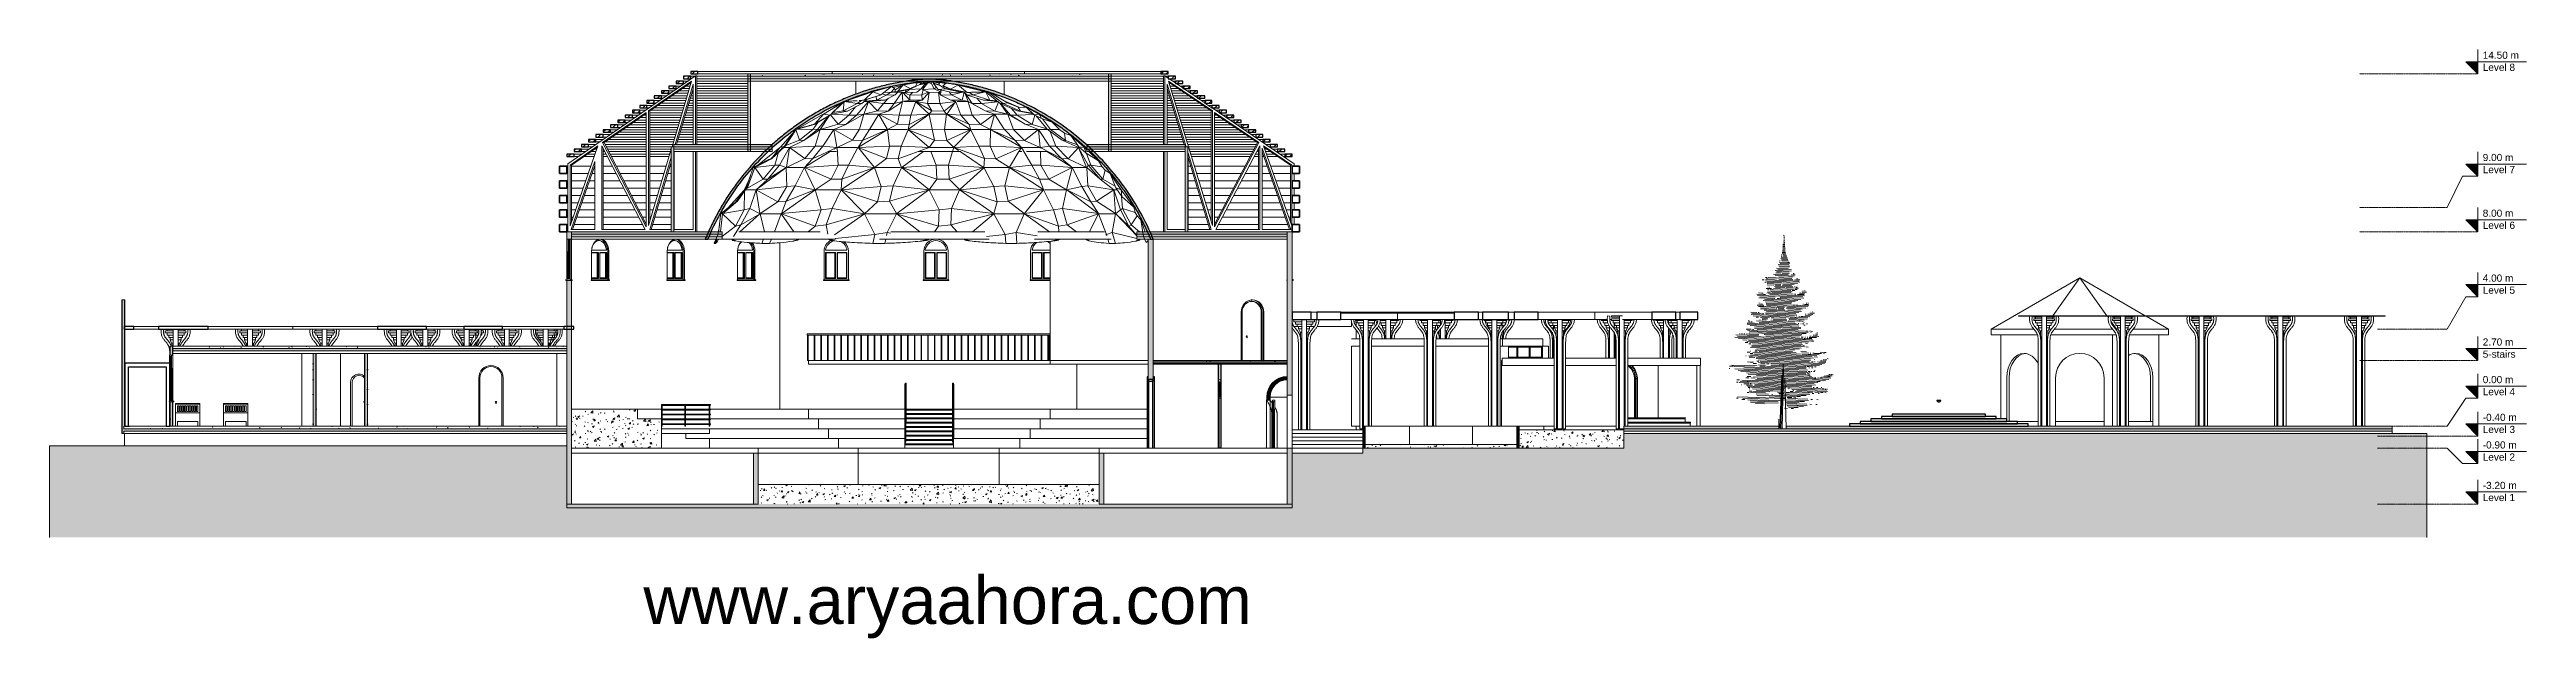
# Model space of a CAD drawing. Header units: millimetres. Extents: x -53195 to 48757, y -8729 to 15500.
import ezdxf

# ---------------------------------------------------------------- set-up
doc = ezdxf.new("R2010")
doc.units = ezdxf.units.MM
doc.linetypes.add('Centre', pattern=[31.75, 6.35, -4.7625, 15.875, -4.7625])
for name, color, linetype, lineweight in [('A-CLNG', 13, 'Continuous', 9), ('A-DETL-GENF', 92, 'Continuous', 9), ('A-DETL-THIN', 151, 'Continuous', 9), ('A-DOOR', 31, 'Continuous', 9), ('A-DOOR-FRAM', 31, 'Continuous', 18), ('A-DOOR-GLAZ', 31, 'Continuous', 18), ('A-FLOR', 192, 'Continuous', 9), ('A-FLOR-FNSH', 192, 'Continuous', 35), ('A-FLOR-HRAL', 11, 'Continuous', 9), ('A-FLOR-LEVL', 51, 'Continuous', 9), ('A-FLOR-MCUT', 51, 'Continuous', 9), ('A-FLOR-PATT', 8, 'Continuous', 35), ('A-GENM', 13, 'Continuous', 9), ('A-GLAZ', 151, 'Continuous', 9), ('A-GLAZ-CURT', 52, 'Continuous', 9), ('A-GLAZ-CWMG', 51, 'Continuous', 9), ('A-ROOF', 132, 'Continuous', 9), ('A-WALL', 113, 'Continuous', 9), ('A-WALL-FNSH', 113, 'Continuous', 25), ('A-WALL-PATT', 111, 'Continuous', 25), ('G-ANNO-TEXT', 231, 'Continuous', 9), ('I-FURN', 30, 'Continuous', 9), ('I-WALL', 2, 'Continuous', 9), ('Q-CASE', 31, 'Continuous', 9), ('S-FNDN', 32, 'Continuous', 9), ('S-STRS', 31, 'Continuous', 9)]:
    doc.layers.add(name, color=color, linetype=linetype, lineweight=lineweight)
doc.styles.add('Arial', font='arial.ttf', dxfattribs={"height": 295.05988})
doc.styles.add('Arial_1', font='arial.ttf', dxfattribs={"height": 1967.065868})
pattern_1 = [(50, (-5970.54, 5575), (728.737, -63.756), [76.2, -838.2]), (355, (-5970.54, 5575), (-140.972, 764.228), [60.96, -670.56]), (100.451, (-5909.8, 5569.7), (587.77, 700.467), [64.76, -712.36]), (46.184, (-5970.5, 5778.2), (1084.316, -168.17), [114.3, -1257.3]), (96.636, (-5880.2, 5764.2), (949.61, 989.71), [97.14, -1068.54]), (351.184, (-5970.5, 5778.2), (949.62, 989.7), [91.44, -1005.84]), (21, (-5868.94, 5727.4), (606.458, -409.06), [76.2, -838.2]), (326, (-5868.94, 5727.4), (247.208, 736.753), [60.96, -670.56]), (71.451, (-5818.4, 5693.3), (853.668, 327.685), [64.76, -712.36]), (37.5, (-5970.54, 5575), (12.3547, 338.22), [33.528, -628.904, 33.528, -647.192, -673.1]), (37.5, (-5970.54, 5575), (12.3547, 338.22), [-1343.152, 33.528, -639.572]), (7.5, (-5970.54, 5575), (267.279, 400.722), [33.528, -354.584, 33.528, -613.664, -256.54]), (7.5, (-5970.54, 5575), (267.279, 400.722), [-1035.304, 33.528, -223.012]), (327.5, (-6197.1, 5575), (542.3633, -22.9153), [33.528, -220.472, 33.528, -758.952, -1051.56]), (327.5, (-6197.1, 5575), (542.3633, -22.9153), [-1046.48, 33.528, -1018.032]), (317.5, (-6298.7, 5575), (592.517, 101.707), [33.528, -296.672, 33.528, -492.76, -746.76]), (317.5, (-6298.7, 5575), (592.517, 101.707), [-856.488, 33.528, -713.232])]
pattern_2 = [(0, (-5970.54, 5575), (812.8, 203.2), [33.528, -576.072, 33.528, -576.072, -3251.2]), (0, (-5970.54, 5575), (812.8, 203.2), [-1219.2, 33.528, -1185.672, 33.528, -576.072, -1422.4]), (0, (-5970.54, 5575), (812.8, 203.2), [-3048, 33.528, -372.872, 33.528, -982.472]), (120, (-5665.74, 5676.6), (-582.3764, 602.30545), [33.528, -576.072, 33.528, -3827.272]), (120, (-5665.74, 5676.6), (-582.3764, 602.30545), [-643.128, -576.072, 33.528, -1185.672, -2032]), (120, (-5665.74, 5676.6), (-582.3764, 602.30545), [-2438.4, 33.528, -576.072, 33.528, -1388.872]), (120, (-5665.74, 5676.6), (-582.3764, 602.30545), [-3081.528, -372.872, 33.528, -982.472]), (240, (-5564.14, 6083), (-230.4236, -805.50545), [33.528, -576.072, 33.528, -576.072, -3251.2]), (240, (-5564.14, 6083), (-230.4236, -805.50545), [-1219.2, 33.528, -1185.672, 33.528, -576.072, -1422.4]), (240, (-5564.14, 6083), (-230.4236, -805.50545), [-3048, 33.528, -372.872, 33.528, -982.472])]
pattern_3 = [(45, (-5970.54, 5575), (-106.066, 106.066), [])]

msp = doc.modelspace()

# ---------------------------------------------------------------- texts
at = {"layer": 'A-FLOR-LEVL', "char_height": 295.1, "attachment_point": 1, "line_spacing_factor": 0.938532, "style": 'Arial'}
for s, insert, width in [('14.50 m', (46958, 15415), 1774.63), ('Level 8', (46958, 14917), 1587.44), ('9.00 m', (46958, 11207), 1501.05), ('Level 7', (46958, 10709), 1587.44), ('8.00 m', (46958, 8915), 1501.05), ('Level 6', (46958, 8417), 1587.44), ('4.00 m', (46958, 6246), 1501.05), ('Level 5', (46958, 5748), 1587.44), ('5-stairs', (46958, 3117), 1605.44), ('2.70 m', (46958, 3615), 1501.05), ('0.00 m', (46958, 2069), 1501.05), ('Level 4', (46958, 1571), 1587.44), ('-0.40 m', (46958, 515), 1663.04), ('Level 3', (46958, 17), 1587.44), ('-0.90 m', (46958, -620), 1663.04), ('Level 2', (46958, -1118), 1587.44), ('-3.20 m', (46958, -2285), 1663.04), ('Level 1', (46958, -2783), 1587.44)]:
    msp.add_mtext(s, dxfattribs=dict(at, insert=insert, width=width))
at = {"layer": 'G-ANNO-TEXT', "color": 7, "insert": (-28750, -6168), "char_height": 1967.07, "width": 29496, "attachment_point": 1, "line_spacing_factor": 0.938532, "style": 'Arial_1', "bg_fill": 3, "box_fill_scale": 1.25, "bg_fill_color": 0, "bg_fill_transparency": 0}
msp.add_mtext('www.aryaahora.com', dxfattribs=at)

# ---------------------------------------------------------------- blocks, each defined once
blk = doc.blocks.new('楼梯 - 楼梯-139472-Section 4')
at = {"layer": 'S-STRS'}
for p, q in [((-16025, 127), (-17945, 127)), ((-17941, 147), (-16028, 147)), ((-16028, 147), (-17941, 147)), ((-16030, 700), (-17940, 700)), ((-17940, 680), (-16030, 680)), ((-16030, 680), (-17940, 680)), ((-16030, 660), (-17940, 660)), ((-16030, 522), (-17940, 522)), ((-17940, 502), (-16030, 502)), ((-16030, 502), (-17940, 502)), ((-16030, 482), (-17940, 482)), ((-16030, 344), (-17940, 344)), ((-17940, 324), (-16030, 324)), ((-16030, 324), (-17940, 324)), ((-16030, 304), (-17940, 304)), ((-16030, 167), (-17940, 167)), ((-15985, -722), (-17985, -722)), ((-17985, -742), (-15985, -742)), ((-17985, -742), (-15985, -742)), ((-15985, -762), (-17985, -762)), ((-16025, -11), (-17945, -11)), ((-17945, -31), (-16025, -31)), ((-16025, -31), (-17945, -31)), ((-16025, -51), (-17945, -51)), ((-16025, -189), (-17945, -189)), ((-17945, -209), (-16025, -209)), ((-16025, -209), (-17945, -209)), ((-16025, -229), (-17945, -229)), ((-16025, -367), (-17945, -367)), ((-17945, -387), (-16025, -387)), ((-16025, -387), (-17945, -387)), ((-16025, -407), (-17945, -407)), ((-16025, -544), (-17945, -544)), ((-17945, -564), (-16025, -564)), ((-16025, -564), (-17945, -564)), ((-16025, -584), (-17945, -584))]:
    blk.add_line(p, q, dxfattribs=at)
blk = doc.blocks.new('栏杆扶手 - 25mm-139415-Section 4')
at = {"layer": 'A-FLOR-HRAL'}
blk.add_line((-17997, 1316), (-17997, 724), dxfattribs=at)
at = {"layer": 'A-FLOR-HRAL', "flags": 128}
for points in [[(-17997, 1316), (-17996, 1320), (-17992, 1322), (-17987, 1324), (-17982, 1324), (-17979, 1323)], [(-17979, 1310), (-17982, 1309), (-17987, 1309), (-17992, 1311), (-17996, 1313), (-17997, 1316)]]:
    blk.add_lwpolyline(points, dxfattribs=at)
blk = doc.blocks.new('栏杆扶手 - 25mm-139413-Section 4')
at = {"layer": 'A-FLOR-HRAL'}
blk.add_line((-17997, 724), (-17997, 139), dxfattribs=at)
at = {"layer": 'A-FLOR-HRAL', "flags": 128}
for points in [[(-17997, 724), (-17996, 727), (-17992, 730), (-17987, 731), (-17982, 731), (-17980, 731)], [(-17980, 717), (-17982, 717), (-17987, 717), (-17992, 718), (-17996, 721), (-17997, 724)]]:
    blk.add_lwpolyline(points, dxfattribs=at)
blk = doc.blocks.new('栏杆扶手 - 25mm-139411-Section 4')
at = {"layer": 'A-FLOR-HRAL'}
blk.add_line((-17997, 1724), (-17997, 1316), dxfattribs=at)
at = {"layer": 'A-FLOR-HRAL', "flags": 128}
for points in [[(-17997, 1724), (-17996, 1727), (-17992, 1730), (-17987, 1731), (-17982, 1731), (-17980, 1731)], [(-17980, 1717), (-17982, 1717), (-17987, 1717), (-17992, 1718), (-17996, 1721), (-17997, 1724)]]:
    blk.add_lwpolyline(points, dxfattribs=at)
blk = doc.blocks.new('栏杆扶手 - 25mm-139409-Section 4')
at = {"layer": 'A-FLOR-HRAL'}
for p, q in [((-17997, 139), (-17997, -500)), ((-17972, -722), (-17972, 139)), ((-17985, -722), (-17974, -722))]:
    blk.add_line(p, q, dxfattribs=at)
at = {"layer": 'A-FLOR-HRAL', "flags": 128}
for points in [[(-17997, 139), (-17996, 142), (-17992, 144), (-17987, 146), (-17982, 146), (-17978, 145)], [(-17972, 137), (-17973, 135), (-17977, 133), (-17982, 131), (-17987, 131), (-17992, 133), (-17996, 135), (-17997, 139)]]:
    blk.add_lwpolyline(points, dxfattribs=at)
blk = doc.blocks.new('栏杆扶手 - 栏杆扶手-139487-Section 4')
at = {"layer": 'A-FLOR-HRAL'}
for p, q in [((-17980, 1755), (-17980, 155)), ((-17940, 155), (-17940, 1755)), ((-17945, -40), (-17945, 139)), ((-17975, -14), (-17975, -40)), ((-17975, -214), (-17975, -240)), ((-17975, -414), (-17975, -440)), ((-17975, -614), (-17975, -640)), ((-17945, -240), (-17945, -40)), ((-17945, -440), (-17945, -240)), ((-17945, -640), (-17945, -440))]:
    blk.add_line(p, q, dxfattribs=at)
at = {"layer": 'A-FLOR-HRAL', "flags": 128}
for points in [[(-17980, 1755), (-17979, 1761), (-17977, 1766), (-17974, 1771), (-17970, 1775), (-17965, 1777), (-17960, 1778), (-17955, 1777), (-17950, 1775), (-17946, 1771), (-17942, 1766), (-17940, 1761), (-17940, 1755)], [(-17940, 155), (-17940, 161), (-17942, 166), (-17946, 171), (-17950, 175), (-17955, 177), (-17960, 178), (-17965, 177), (-17970, 175), (-17974, 171), (-17977, 166), (-17979, 161), (-17980, 155)], [(-17980, 155), (-17979, 149), (-17977, 143), (-17974, 138), (-17970, 134), (-17965, 132), (-17960, 131), (-17955, 132), (-17950, 134), (-17946, 138), (-17942, 143), (-17940, 149), (-17940, 155)], [(-17945, -40), (-17945, -35), (-17947, -31), (-17949, -27), (-17952, -25), (-17956, -23), (-17960, -22), (-17964, -23), (-17967, -25), (-17970, -27), (-17973, -31), (-17974, -35), (-17975, -40)], [(-17975, -40), (-17974, -44), (-17973, -48), (-17970, -52), (-17967, -55), (-17964, -57), (-17960, -57), (-17956, -57), (-17952, -55), (-17949, -52), (-17947, -48), (-17945, -44), (-17945, -40)], [(-17945, -240), (-17945, -235), (-17947, -231), (-17949, -227), (-17952, -225), (-17956, -223), (-17960, -222), (-17964, -223), (-17967, -225), (-17970, -227), (-17973, -231), (-17974, -235), (-17975, -240)], [(-17975, -240), (-17974, -244), (-17973, -248), (-17970, -252), (-17967, -255), (-17964, -257), (-17960, -257), (-17956, -257), (-17952, -255), (-17949, -252), (-17947, -248), (-17945, -244), (-17945, -240)], [(-17945, -440), (-17945, -435), (-17947, -431), (-17949, -427), (-17952, -425), (-17956, -423), (-17960, -422), (-17964, -423), (-17967, -425), (-17970, -427), (-17973, -431), (-17974, -435), (-17975, -440)], [(-17975, -440), (-17974, -444), (-17973, -448), (-17970, -452), (-17967, -455), (-17964, -457), (-17960, -457), (-17956, -457), (-17952, -455), (-17949, -452), (-17947, -448), (-17945, -444), (-17945, -440)], [(-17945, -640), (-17945, -635), (-17947, -631), (-17949, -627), (-17952, -625), (-17956, -623), (-17960, -622), (-17964, -623), (-17967, -625), (-17970, -627), (-17973, -631), (-17974, -635), (-17975, -640)], [(-17975, -640), (-17974, -644), (-17973, -648), (-17970, -652), (-17967, -655), (-17964, -657), (-17960, -657), (-17956, -657), (-17952, -655), (-17949, -652), (-17947, -648), (-17945, -644), (-17945, -640)]]:
    blk.add_lwpolyline(points, dxfattribs=at)
for name in ['栏杆扶手 - 25mm-139411-Section 4', '栏杆扶手 - 25mm-139415-Section 4', '栏杆扶手 - 25mm-139413-Section 4', '栏杆扶手 - 25mm-139409-Section 4']:
    blk.add_blockref(name, (0, 0))
blk = doc.blocks.new('栏杆扶手 - 25mm-V1-Section 4')
at = {"layer": 'A-FLOR-HRAL'}
for p, q in [((-15997, -722), (-15997, 139)), ((-15972, 139), (-15972, -500)), ((-15985, -722), (-15997, -722))]:
    blk.add_line(p, q, dxfattribs=at)
at = {"layer": 'A-FLOR-HRAL', "flags": 128}
for points in [[(-15997, 137), (-15996, 135), (-15992, 133), (-15987, 131), (-15982, 131), (-15977, 133), (-15973, 135), (-15972, 139)], [(-15972, 139), (-15973, 142), (-15977, 144), (-15982, 146), (-15987, 146), (-15992, 145)]]:
    blk.add_lwpolyline(points, dxfattribs=at)
blk = doc.blocks.new('栏杆扶手 - 栏杆扶手-139491-Section 4')
at = {"layer": 'A-FLOR-HRAL'}
for p, q in [((-16030, 1755), (-16030, 155)), ((-15990, 155), (-15990, 1755)), ((-16025, 139), (-16025, -40)), ((-16025, -40), (-16025, -240)), ((-16025, -240), (-16025, -440)), ((-16025, -440), (-16025, -640)), ((-15995, -40), (-15995, -14)), ((-15995, -240), (-15995, -214)), ((-15995, -440), (-15995, -414)), ((-15995, -640), (-15995, -614))]:
    blk.add_line(p, q, dxfattribs=at)
at = {"layer": 'A-FLOR-HRAL', "flags": 128}
for points in [[(-16030, 1755), (-16029, 1761), (-16027, 1766), (-16024, 1771), (-16020, 1775), (-16015, 1777), (-16010, 1778), (-16005, 1777), (-16000, 1775), (-15996, 1771), (-15992, 1766), (-15990, 1761), (-15990, 1755)], [(-15990, 155), (-15990, 161), (-15992, 166), (-15996, 171), (-16000, 175), (-16005, 177), (-16010, 178), (-16015, 177), (-16020, 175), (-16024, 171), (-16027, 166), (-16029, 161), (-16030, 155)], [(-16030, 155), (-16029, 149), (-16027, 143), (-16024, 138), (-16020, 134), (-16015, 132), (-16010, 131), (-16005, 132), (-16000, 134), (-15996, 138), (-15992, 143), (-15990, 149), (-15990, 155)], [(-15995, -40), (-15995, -35), (-15997, -31), (-15999, -27), (-16002, -25), (-16006, -23), (-16010, -22), (-16014, -23), (-16017, -25), (-16020, -27), (-16023, -31), (-16024, -35), (-16025, -40)], [(-16025, -40), (-16024, -44), (-16023, -48), (-16020, -52), (-16017, -55), (-16014, -57), (-16010, -57), (-16006, -57), (-16002, -55), (-15999, -52), (-15997, -48), (-15995, -44), (-15995, -40)], [(-15995, -240), (-15995, -235), (-15997, -231), (-15999, -227), (-16002, -225), (-16006, -223), (-16010, -222), (-16014, -223), (-16017, -225), (-16020, -227), (-16023, -231), (-16024, -235), (-16025, -240)], [(-16025, -240), (-16024, -244), (-16023, -248), (-16020, -252), (-16017, -255), (-16014, -257), (-16010, -257), (-16006, -257), (-16002, -255), (-15999, -252), (-15997, -248), (-15995, -244), (-15995, -240)], [(-15995, -440), (-15995, -435), (-15997, -431), (-15999, -427), (-16002, -425), (-16006, -423), (-16010, -422), (-16014, -423), (-16017, -425), (-16020, -427), (-16023, -431), (-16024, -435), (-16025, -440)], [(-16025, -440), (-16024, -444), (-16023, -448), (-16020, -452), (-16017, -455), (-16014, -457), (-16010, -457), (-16006, -457), (-16002, -455), (-15999, -452), (-15997, -448), (-15995, -444), (-15995, -440)], [(-15995, -640), (-15995, -635), (-15997, -631), (-15999, -627), (-16002, -625), (-16006, -623), (-16010, -622), (-16014, -623), (-16017, -625), (-16020, -627), (-16023, -631), (-16024, -635), (-16025, -640)], [(-16025, -640), (-16024, -644), (-16023, -648), (-16020, -652), (-16017, -655), (-16014, -657), (-16010, -657), (-16006, -657), (-16002, -655), (-15999, -652), (-15997, -648), (-15995, -644), (-15995, -640)]]:
    blk.add_lwpolyline(points, dxfattribs=at)
at = {"extrusion": (0, 0, -1), "zscale": -1}
for name in ['栏杆扶手 - 25mm-139411-Section 4', '栏杆扶手 - 25mm-139415-Section 4', '栏杆扶手 - 25mm-139413-Section 4']:
    blk.add_blockref(name, (33969, 0), dxfattribs=at)
blk.add_blockref('栏杆扶手 - 25mm-V1-Section 4', (0, 0))
blk = doc.blocks.new('栏杆扶手 - 25mm-139829-Section 4')
at = {"layer": 'A-FLOR-HRAL'}
for p, q in [((-28000, 860), (-28000, 300)), ((-27988, 860), (-28000, 860)), ((-28000, 0), (-27988, 0)), ((-27975, 860), (-27988, 860)), ((-27988, 0), (-27975, 0)), ((-27975, 0), (-27975, 860))]:
    blk.add_line(p, q, dxfattribs=at)
blk = doc.blocks.new('栏杆扶手 - 25mm-V2-Section 4')
at = {"layer": 'A-FLOR-HRAL'}
for p, q in [((-26047, 860), (-26047, 0)), ((-26022, 860), (-26047, 860)), ((-26047, 0), (-26022, 0)), ((-26022, 691), (-26022, 860)), ((-26022, 491), (-26022, 679)), ((-26022, 291), (-26022, 479)), ((-26022, 91), (-26022, 279)), ((-26022, 0), (-26022, 79))]:
    blk.add_line(p, q, dxfattribs=at)
blk = doc.blocks.new('栏杆扶手 - 25mm-V3-Section 4')
at = {"layer": 'A-FLOR-HRAL'}
for p, q in [((-27047, 860), (-27047, 0)), ((-27035, 860), (-27047, 860)), ((-27047, 0), (-27035, 0)), ((-27022, 860), (-27035, 860)), ((-27035, 0), (-27022, 0)), ((-27022, 0), (-27022, 860))]:
    blk.add_line(p, q, dxfattribs=at)
blk = doc.blocks.new('栏杆扶手 - 栏杆扶手-139811-Section 4')
at = {"layer": 'A-FLOR-HRAL'}
for p, q in [((-26010, 900), (-28000, 900)), ((-28000, 880), (-28000, 900)), ((-28000, 860), (-28000, 880)), ((-27975, 860), (-27047, 860)), ((-27047, 700), (-27975, 700)), ((-27975, 670), (-27047, 670)), ((-27047, 500), (-27975, 500)), ((-27975, 470), (-27047, 470)), ((-27047, 300), (-27975, 300)), ((-27975, 270), (-27047, 270)), ((-27047, 100), (-27975, 100)), ((-27975, 70), (-27047, 70)), ((-27022, 860), (-26047, 860)), ((-26047, 700), (-27022, 700)), ((-27022, 670), (-26047, 670)), ((-26047, 500), (-27022, 500)), ((-27022, 470), (-26047, 470)), ((-26047, 300), (-27022, 300)), ((-27022, 270), (-26047, 270)), ((-26047, 100), (-27022, 100)), ((-27022, 70), (-26047, 70)), ((-26022, 860), (-26010, 860)), ((-26010, 700), (-26022, 700)), ((-26022, 670), (-26010, 670)), ((-26010, 500), (-26022, 500)), ((-26022, 470), (-26010, 470)), ((-26010, 300), (-26022, 300)), ((-26022, 270), (-26010, 270)), ((-26010, 100), (-26022, 100)), ((-26022, 70), (-26010, 70))]:
    blk.add_line(p, q, dxfattribs=at)
at = {"layer": 'A-FLOR-HRAL', "lineweight": 18}
for centre, radius, start, end in [((-26010, 880), 20, 0, 180), ((-26010, 880), 20, 180, 360), ((-26010, 685), 15, 0, 180), ((-26010, 685), 15, 180, 360), ((-26010, 485), 15, 0, 180), ((-26010, 485), 15, 180, 360), ((-26010, 285), 15, 0, 180), ((-26010, 285), 15, 180, 360), ((-26010, 85), 15, 0, 180), ((-26010, 85), 15, 180, 360)]:
    blk.add_arc(centre, radius, start, end, dxfattribs=at)
at = {"layer": 'A-FLOR-HRAL'}
for points, knots in [([(-25990, 880), (-25990, 882), (-25990, 884), (-25991, 888), (-25992, 890), (-25993, 892), (-25994, 893), (-25996, 894), (-25997, 896), (-25999, 897), (-26001, 898), (-26002, 898), (-26003, 899), (-26004, 899), (-26006, 900), (-26007, 900), (-26008, 900), (-26010, 900), (-26011, 900), (-26012, 900), (-26013, 900), (-26015, 899), (-26016, 899), (-26017, 898), (-26018, 898), (-26020, 897), (-26021, 897), (-26022, 896), (-26023, 894), (-26025, 893), (-26026, 892), (-26027, 890), (-26028, 888), (-26029, 884), (-26030, 882), (-26030, 880)], [0, 0, 0, 0, 0.0833333, 0.125, 0.1666667, 0.2083333, 0.2291667, 0.25, 0.2916667, 0.3333333, 0.3541667, 0.375, 0.3958333, 0.4166667, 0.4375, 0.4583333, 0.4791667, 0.5, 0.5208333, 0.5416667, 0.5625, 0.5833333, 0.6041667, 0.625, 0.6458333, 0.6666667, 0.6875, 0.7083333, 0.75, 0.7708333, 0.7916667, 0.8333333, 0.875, 0.9166667, 1, 1, 1, 1]), ([(-26030, 880), (-26030, 878), (-26029, 876), (-26028, 872), (-26027, 870), (-26026, 868), (-26025, 867), (-26023, 866), (-26022, 864), (-26020, 863), (-26018, 862), (-26017, 862), (-26016, 861), (-26015, 861), (-26013, 860), (-26012, 860), (-26011, 860), (-26010, 860), (-26008, 860), (-26007, 860), (-26006, 860), (-26004, 861), (-26003, 861), (-26002, 862), (-26001, 862), (-26000, 863), (-25998, 863), (-25997, 864), (-25996, 866), (-25994, 867), (-25993, 868), (-25992, 870), (-25991, 872), (-25990, 876), (-25990, 878), (-25990, 880)], [0, 0, 0, 0, 0.0833333, 0.125, 0.1666667, 0.2083333, 0.2291667, 0.25, 0.2916667, 0.3333333, 0.3541667, 0.375, 0.3958333, 0.4166667, 0.4375, 0.4583333, 0.4791667, 0.5, 0.5208333, 0.5416667, 0.5625, 0.5833333, 0.6041667, 0.625, 0.6458333, 0.6666667, 0.6875, 0.7083333, 0.75, 0.7708333, 0.7916667, 0.8333333, 0.875, 0.9166667, 1, 1, 1, 1]), ([(-25995, 685), (-25995, 686), (-25995, 688), (-25996, 691), (-25996, 693), (-25997, 694), (-25998, 695), (-25999, 696), (-26000, 697), (-26002, 698), (-26003, 698), (-26004, 699), (-26005, 699), (-26006, 699), (-26007, 700), (-26008, 700), (-26009, 700), (-26010, 700), (-26011, 700), (-26011, 700), (-26012, 700), (-26013, 699), (-26014, 699), (-26015, 699), (-26016, 698), (-26017, 698), (-26018, 697), (-26019, 697), (-26020, 696), (-26021, 695), (-26021, 694), (-26022, 694), (-26022, 693)], [0, 0, 0, 0, 0.08333333, 0.125, 0.16666667, 0.20833333, 0.22916667, 0.25, 0.29166667, 0.33333333, 0.35416667, 0.375, 0.39583333, 0.41666667, 0.4375, 0.45833333, 0.47916667, 0.5, 0.52083333, 0.54166667, 0.5625, 0.58333333, 0.60416667, 0.625, 0.64583333, 0.66666667, 0.6875, 0.70833333, 0.75, 0.77083333, 0.79166667, 0.81619035, 0.81619035, 0.81619035, 0.81619035]), ([(-26022, 677), (-26022, 676), (-26021, 676), (-26021, 675), (-26020, 674), (-26019, 673), (-26017, 672), (-26016, 672), (-26015, 671), (-26014, 671), (-26013, 671), (-26012, 670), (-26011, 670), (-26011, 670), (-26010, 670), (-26009, 670), (-26008, 670), (-26007, 670), (-26006, 671), (-26005, 671), (-26004, 671), (-26003, 672), (-26002, 672), (-26001, 673), (-26000, 673), (-25999, 674), (-25998, 675), (-25997, 676), (-25996, 677), (-25996, 679), (-25995, 682), (-25995, 684), (-25995, 685)], [0.18380965, 0.18380965, 0.18380965, 0.18380965, 0.20833333, 0.22916667, 0.25, 0.29166667, 0.33333333, 0.35416667, 0.375, 0.39583333, 0.41666667, 0.4375, 0.45833333, 0.47916667, 0.5, 0.52083333, 0.54166667, 0.5625, 0.58333333, 0.60416667, 0.625, 0.64583333, 0.66666667, 0.6875, 0.70833333, 0.75, 0.77083333, 0.79166667, 0.83333333, 0.875, 0.91666667, 1, 1, 1, 1]), ([(-25995, 485), (-25995, 486), (-25995, 488), (-25996, 491), (-25996, 493), (-25997, 494), (-25998, 495), (-25999, 496), (-26000, 497), (-26002, 498), (-26003, 498), (-26004, 499), (-26005, 499), (-26006, 499), (-26007, 500), (-26008, 500), (-26009, 500), (-26010, 500), (-26011, 500), (-26011, 500), (-26012, 500), (-26013, 499), (-26014, 499), (-26015, 499), (-26016, 498), (-26017, 498), (-26018, 497), (-26019, 497), (-26020, 496), (-26021, 495), (-26021, 494), (-26022, 494), (-26022, 493)], [0, 0, 0, 0, 0.08333333, 0.125, 0.16666667, 0.20833333, 0.22916667, 0.25, 0.29166667, 0.33333333, 0.35416667, 0.375, 0.39583333, 0.41666667, 0.4375, 0.45833333, 0.47916667, 0.5, 0.52083333, 0.54166667, 0.5625, 0.58333333, 0.60416667, 0.625, 0.64583333, 0.66666667, 0.6875, 0.70833333, 0.75, 0.77083333, 0.79166667, 0.81619035, 0.81619035, 0.81619035, 0.81619035]), ([(-26022, 477), (-26022, 476), (-26021, 476), (-26021, 475), (-26020, 474), (-26019, 473), (-26017, 472), (-26016, 472), (-26015, 471), (-26014, 471), (-26013, 471), (-26012, 470), (-26011, 470), (-26011, 470), (-26010, 470), (-26009, 470), (-26008, 470), (-26007, 470), (-26006, 471), (-26005, 471), (-26004, 471), (-26003, 472), (-26002, 472), (-26001, 473), (-26000, 473), (-25999, 474), (-25998, 475), (-25997, 476), (-25996, 477), (-25996, 479), (-25995, 482), (-25995, 484), (-25995, 485)], [0.18380965, 0.18380965, 0.18380965, 0.18380965, 0.20833333, 0.22916667, 0.25, 0.29166667, 0.33333333, 0.35416667, 0.375, 0.39583333, 0.41666667, 0.4375, 0.45833333, 0.47916667, 0.5, 0.52083333, 0.54166667, 0.5625, 0.58333333, 0.60416667, 0.625, 0.64583333, 0.66666667, 0.6875, 0.70833333, 0.75, 0.77083333, 0.79166667, 0.83333333, 0.875, 0.91666667, 1, 1, 1, 1]), ([(-25995, 285), (-25995, 286), (-25995, 288), (-25996, 291), (-25996, 293), (-25997, 294), (-25998, 295), (-25999, 296), (-26000, 297), (-26002, 298), (-26003, 298), (-26004, 299), (-26005, 299), (-26006, 299), (-26007, 300), (-26008, 300), (-26009, 300), (-26010, 300), (-26011, 300), (-26011, 300), (-26012, 300), (-26013, 299), (-26014, 299), (-26015, 299), (-26016, 298), (-26017, 298), (-26018, 297), (-26019, 297), (-26020, 296), (-26021, 295), (-26021, 294), (-26022, 294), (-26022, 293)], [0, 0, 0, 0, 0.08333333, 0.125, 0.16666667, 0.20833333, 0.22916667, 0.25, 0.29166667, 0.33333333, 0.35416667, 0.375, 0.39583333, 0.41666667, 0.4375, 0.45833333, 0.47916667, 0.5, 0.52083333, 0.54166667, 0.5625, 0.58333333, 0.60416667, 0.625, 0.64583333, 0.66666667, 0.6875, 0.70833333, 0.75, 0.77083333, 0.79166667, 0.81619035, 0.81619035, 0.81619035, 0.81619035]), ([(-26022, 277), (-26022, 276), (-26021, 276), (-26021, 275), (-26020, 274), (-26019, 273), (-26017, 272), (-26016, 272), (-26015, 271), (-26014, 271), (-26013, 271), (-26012, 270), (-26011, 270), (-26011, 270), (-26010, 270), (-26009, 270), (-26008, 270), (-26007, 270), (-26006, 271), (-26005, 271), (-26004, 271), (-26003, 272), (-26002, 272), (-26001, 273), (-26000, 273), (-25999, 274), (-25998, 275), (-25997, 276), (-25996, 277), (-25996, 279), (-25995, 282), (-25995, 284), (-25995, 285)], [0.18380965, 0.18380965, 0.18380965, 0.18380965, 0.20833333, 0.22916667, 0.25, 0.29166667, 0.33333333, 0.35416667, 0.375, 0.39583333, 0.41666667, 0.4375, 0.45833333, 0.47916667, 0.5, 0.52083333, 0.54166667, 0.5625, 0.58333333, 0.60416667, 0.625, 0.64583333, 0.66666667, 0.6875, 0.70833333, 0.75, 0.77083333, 0.79166667, 0.83333333, 0.875, 0.91666667, 1, 1, 1, 1]), ([(-25995, 85), (-25995, 86), (-25995, 88), (-25996, 91), (-25996, 93), (-25997, 94), (-25998, 95), (-25999, 96), (-26000, 97), (-26002, 98), (-26003, 98), (-26004, 99), (-26005, 99), (-26006, 99), (-26007, 100), (-26008, 100), (-26009, 100), (-26010, 100), (-26011, 100), (-26011, 100), (-26012, 100), (-26013, 99), (-26014, 99), (-26015, 99), (-26016, 98), (-26017, 98), (-26018, 97), (-26019, 97), (-26020, 96), (-26021, 95), (-26021, 94), (-26022, 94), (-26022, 93)], [0, 0, 0, 0, 0.08333333, 0.125, 0.16666667, 0.20833333, 0.22916667, 0.25, 0.29166667, 0.33333333, 0.35416667, 0.375, 0.39583333, 0.41666667, 0.4375, 0.45833333, 0.47916667, 0.5, 0.52083333, 0.54166667, 0.5625, 0.58333333, 0.60416667, 0.625, 0.64583333, 0.66666667, 0.6875, 0.70833333, 0.75, 0.77083333, 0.79166667, 0.81619035, 0.81619035, 0.81619035, 0.81619035]), ([(-26022, 77), (-26022, 77), (-26022, 76), (-26021, 75), (-26020, 74), (-26019, 73), (-26017, 72), (-26016, 72), (-26015, 71), (-26014, 71), (-26013, 71), (-26012, 70), (-26011, 70), (-26011, 70), (-26010, 70), (-26009, 70), (-26008, 70), (-26007, 70), (-26006, 71), (-26005, 71), (-26004, 71), (-26003, 72), (-26002, 72), (-26001, 73), (-26000, 73), (-25999, 74), (-25998, 75), (-25997, 76), (-25996, 77), (-25996, 79), (-25995, 82), (-25995, 84), (-25995, 85)], [0.17856404, 0.17856404, 0.17856404, 0.17856404, 0.20833333, 0.22916667, 0.25, 0.29166667, 0.33333333, 0.35416667, 0.375, 0.39583333, 0.41666667, 0.4375, 0.45833333, 0.47916667, 0.5, 0.52083333, 0.54166667, 0.5625, 0.58333333, 0.60416667, 0.625, 0.64583333, 0.66666667, 0.6875, 0.70833333, 0.75, 0.77083333, 0.79166667, 0.83333333, 0.875, 0.91666667, 1, 1, 1, 1])]:
    blk.add_open_spline(points, degree=3, knots=knots, dxfattribs=at)
for name in ['栏杆扶手 - 25mm-139829-Section 4', '栏杆扶手 - 25mm-V3-Section 4', '栏杆扶手 - 25mm-V2-Section 4']:
    blk.add_blockref(name, (0, 0))
blk = doc.blocks.new('Double Shutter-Arch - ext-236540-Section 4')
at = {"layer": 'A-DOOR', "lineweight": 18}
for p, q in [((-5047, 1170), (-5082, 1170)), ((-5082, 1170), (-5082, 1030)), ((-5082, 1030), (-5047, 1030)), ((-5054, 1030), (-5074, 1030)), ((-5074, 1030), (-5074, 255)), ((-5054, 255), (-5054, 1030)), ((-5047, 1030), (-5047, 1170)), ((-5047, 255), (-5082, 255)), ((-5082, 255), (-5082, 165)), ((-5082, 165), (-5047, 165)), ((-5074, 255), (-5054, 255)), ((-5054, 165), (-5074, 165)), ((-5074, 165), (-5074, -635)), ((-5054, -635), (-5054, 165)), ((-5047, 165), (-5047, 255)), ((-5047, -635), (-5082, -635)), ((-5082, -635), (-5082, -885)), ((-5082, -885), (-5047, -885)), ((-5074, -635), (-5054, -635)), ((-5047, -885), (-5047, -635))]:
    blk.add_line(p, q, dxfattribs=at)
at = {"layer": 'A-DOOR'}
for p, q in [((-5082, 255), (-5082, 1030)), ((-5047, 1030), (-5047, 255)), ((-5082, -635), (-5082, 165)), ((-5047, 165), (-5047, -635))]:
    blk.add_line(p, q, dxfattribs=at)
at = {"layer": 'A-DOOR-FRAM'}
for p, q in [((-4982, 1906), (-5082, 1906)), ((-5082, 1906), (-5082, 1835)), ((-5082, 1835), (-4982, 1835)), ((-4982, 1215), (-5082, 1215)), ((-5082, 1215), (-5082, 1170)), ((-5082, 1170), (-5047, 1170)), ((-5047, 1170), (-5047, 1155)), ((-5047, 1155), (-4982, 1155)), ((-4982, 1835), (-4982, 1906)), ((-4982, 1155), (-4982, 1215))]:
    blk.add_line(p, q, dxfattribs=at)
at = {"layer": 'A-DOOR-FRAM', "lineweight": 9}
for p, q in [((-5082, 1215), (-5082, 1835)), ((-4982, 1835), (-4982, 1215)), ((-4982, 1155), (-4982, -885))]:
    blk.add_line(p, q, dxfattribs=at)
at = {"layer": 'A-DOOR-GLAZ'}
for p, q in [((-5030, 1835), (-5034, 1835)), ((-5034, 1835), (-5034, 1215)), ((-5034, 1215), (-5030, 1215)), ((-5030, 1215), (-5030, 1835))]:
    blk.add_line(p, q, dxfattribs=at)
blk = doc.blocks.new('Single Arch - wc-237963-Section 4')
at = {"layer": 'A-DOOR'}
for start, end in [(90, 180), (180, 270)]:
    blk.add_arc((-40226, 1000), 30, start, end, dxfattribs=at)
at = {"layer": 'A-DOOR-FRAM', "lineweight": 9}
blk.add_line((-40741, 0), (-40741, 1800), dxfattribs=at)
blk.add_arc((-40451, 1800), 290, 38.54835, 180, dxfattribs=at)
blk = doc.blocks.new('Arched _2_ - Arched _2_-211957-Section 4')
at = {"layer": 'A-GLAZ', "lineweight": 18}
for p, q in [((-48255, 2926), (-48255, 2846)), ((-48169, 2926), (-48255, 2926)), ((-48255, 2846), (-48237, 2846)), ((-48255, 2443), (-48255, 2357)), ((-48237, 2443), (-48255, 2443)), ((-48255, 2357), (-48237, 2357)), ((-48237, 2874), (-48237, 2425)), ((-48213, 2874), (-48237, 2874)), ((-48237, 2846), (-48237, 2874)), ((-48237, 2874), (-48169, 2874)), ((-48237, 2425), (-48237, 2443)), ((-48237, 2425), (-48213, 2425)), ((-48169, 2425), (-48237, 2425)), ((-48169, 2375), (-48237, 2375)), ((-48237, 2375), (-48237, 2345)), ((-48237, 2357), (-48237, 2375)), ((-48237, 2375), (-48169, 2375)), ((-48237, 2345), (-48223, 2335)), ((-48223, 2335), (-48205, 2335)), ((-48213, 2874), (-48213, 2849)), ((-48174, 2874), (-48213, 2874)), ((-48213, 2425), (-48213, 2874)), ((-48213, 2849), (-48174, 2849)), ((-48213, 2443), (-48213, 2425)), ((-48174, 2443), (-48213, 2443)), ((-48213, 2425), (-48174, 2425)), ((-48205, 2345), (-48205, 1093)), ((-48181, 2345), (-48205, 2345)), ((-48205, 2335), (-48205, 2345)), ((-48205, 2345), (-48181, 2345)), ((-48181, 1093), (-48181, 2345)), ((-48181, 2345), (-48181, 2335)), ((-48181, 2335), (-48163, 2335)), ((-48174, 2849), (-48174, 2874)), ((-48174, 2425), (-48174, 2443)), ((-48169, 2874), (-48169, 2926)), ((-48169, 2375), (-48169, 2425)), ((-48163, 2385), (-48169, 2385)), ((-48169, 2385), (-48169, 2375)), ((-48158, 2374), (-48163, 2385)), ((-48163, 2335), (-48158, 2352)), ((-48158, 2352), (-48158, 2374)), ((-48255, 1075), (-48255, 1000)), ((-48237, 1075), (-48255, 1075)), ((-48223, 1103), (-48237, 1093)), ((-48237, 1093), (-48237, 1063)), ((-48237, 1063), (-48237, 1075)), ((-48237, 1063), (-48169, 1063)), ((-48169, 1063), (-48237, 1063)), ((-48205, 1103), (-48223, 1103)), ((-48205, 1093), (-48205, 1103)), ((-48205, 1093), (-48181, 1093)), ((-48181, 1093), (-48205, 1093)), ((-48163, 1103), (-48181, 1103)), ((-48181, 1103), (-48181, 1093)), ((-48169, 1063), (-48169, 1053)), ((-48169, 1051), (-48169, 1063)), ((-48169, 1053), (-48163, 1053)), ((-48154, 1050), (-48169, 1051)), ((-48158, 1086), (-48163, 1103)), ((-48163, 1053), (-48158, 1064)), ((-48158, 1064), (-48158, 1086)), ((-48154, 1047), (-48154, 1050)), ((-48082, 1034), (-48154, 1047)), ((-48082, 1000), (-48082, 1034)), ((-48255, 1000), (-48082, 1000))]:
    blk.add_line(p, q, dxfattribs=at)
at = {"layer": 'A-GLAZ'}
for p, q in [((-48255, 2600), (-48255, 2846)), ((-48237, 2345), (-48237, 1093)), ((-48223, 1103), (-48223, 2335)), ((-48174, 2443), (-48174, 2849)), ((-48169, 2874), (-48169, 2425)), ((-48163, 1103), (-48163, 2335)), ((-48158, 1086), (-48158, 2352)), ((-48255, 1025), (-48268, 1025)), ((-48268, 1025), (-48268, 1000)), ((-48255, 1000), (-48255, 1025)), ((-48268, 1000), (-48255, 1000))]:
    blk.add_line(p, q, dxfattribs=at)
blk = doc.blocks.new('Arch - 750 x 2100 mm-239390-Section 4')
at = {"layer": 'A-DOOR'}
for p, q in [((-35483, 2000), (-35483, 0)), ((-34573, 0), (-34573, 2000))]:
    blk.add_line(p, q, dxfattribs=at)
at = {"layer": 'A-DOOR', "flags": 128}
for points in [[(-34817, 1009), (-34817, 1009), (-34817, 1009), (-34817, 1009), (-34817, 1009), (-34817, 1009), (-34817, 1009), (-34817, 1009), (-34817, 1009), (-34817, 1009), (-34817, 1009), (-34817, 1009), (-34817, 1009), (-34817, 1009), (-34817, 1009), (-34817, 1009), (-34817, 1009), (-34817, 1009), (-34817, 1009), (-34817, 1009), (-34817, 1009), (-34817, 1009), (-34817, 1009), (-34818, 1009), (-34818, 1009), (-34818, 1009), (-34818, 1009), (-34818, 1009), (-34818, 1009), (-34818, 1009), (-34818, 1009), (-34818, 1009), (-34818, 1009), (-34818, 1009), (-34818, 1009), (-34818, 1009), (-34818, 1009), (-34818, 1009), (-34818, 1009), (-34818, 1009), (-34818, 1009), (-34819, 1009), (-34819, 1009), (-34819, 1009), (-34819, 1009), (-34819, 1009), (-34819, 1009), (-34819, 1009), (-34819, 1009), (-34819, 1009), (-34819, 1009), (-34819, 1009), (-34819, 1009), (-34819, 1009), (-34819, 1009), (-34819, 1009), (-34819, 1009), (-34819, 1009), (-34819, 1009), (-34819, 1009), (-34820, 1009), (-34820, 1009), (-34820, 1009), (-34820, 1009), (-34820, 1009), (-34820, 1009), (-34820, 1009), (-34820, 1009), (-34820, 1009), (-34820, 1009), (-34820, 1009), (-34820, 1009), (-34820, 1009), (-34820, 1009), (-34820, 1009), (-34820, 1009), (-34820, 1009), (-34820, 1009)], [(-34820, 1009), (-34820, 1009), (-34820, 1009), (-34820, 1009), (-34820, 1009), (-34820, 1009)], [(-34817, 1009), (-34817, 1009), (-34817, 1009), (-34817, 1009)]]:
    blk.add_lwpolyline(points, dxfattribs=at)
at = {"layer": 'A-DOOR'}
for centre, radius, start, end in [((-35028, 2000), 455, 0, 180), ((-34818, 1000), 20, 0, 180), ((-34818, 1000), 20, 180, 240), ((-34820, 999), 9.45, 90, 180), ((-34665, 999), 165, 180, 199.13397), ((-34818, 946), 2.34, 199.13397, 261.03098), ((-34819, 946), 2.34, 278.96902, 340.86603), ((-34817, 999), 9.45, 0, 90), ((-34972, 999), 165, 340.86603, 0), ((-34818, 1000), 20, 300, 360)]:
    blk.add_arc(centre, radius, start, end, dxfattribs=at)
at = {"layer": 'A-DOOR-FRAM', "lineweight": 9}
for p, q in [((-35483, 0), (-35483, 2000)), ((-34573, 2000), (-34573, 0))]:
    blk.add_line(p, q, dxfattribs=at)
blk.add_arc((-35028, 2000), 455, 0, 180, dxfattribs=at)
blk = doc.blocks.new('Arch - 750 x 2100 mm-239389-Section 4')
at = {"layer": 'A-DOOR'}
for p, q in [((-3726, 5155), (-3740, 5155)), ((-3934, 3720), (-3935, 3720)), ((-3935, 3680), (-3934, 3680)), ((-3919, 3720), (-3920, 3720)), ((-3920, 3680), (-3919, 3680)), ((-3908, 3707), (-3919, 3707)), ((-3919, 3693), (-3908, 3693))]:
    blk.add_line(p, q, dxfattribs=at)
at = {"layer": 'A-DOOR', "flags": 128}
for points in [[(-3948, 3709), (-3948, 3709), (-3948, 3709), (-3948, 3709), (-3948, 3709), (-3948, 3709)], [(-3948, 3709), (-3948, 3709), (-3948, 3709), (-3948, 3709), (-3948, 3709)], [(-3906, 3709), (-3906, 3709), (-3906, 3709), (-3906, 3709), (-3906, 3709), (-3906, 3709), (-3906, 3709), (-3906, 3709), (-3906, 3709), (-3906, 3709), (-3906, 3709), (-3906, 3709), (-3907, 3709), (-3907, 3709), (-3907, 3709), (-3907, 3709), (-3907, 3709), (-3907, 3709), (-3907, 3709), (-3907, 3709), (-3907, 3709), (-3907, 3709), (-3907, 3709), (-3907, 3709), (-3907, 3709), (-3907, 3709), (-3907, 3709), (-3907, 3709), (-3907, 3709), (-3907, 3709), (-3907, 3709), (-3907, 3709), (-3907, 3709), (-3907, 3709), (-3908, 3709), (-3908, 3709), (-3908, 3709), (-3908, 3709), (-3908, 3709), (-3908, 3709), (-3908, 3709), (-3908, 3709), (-3908, 3709), (-3908, 3709), (-3908, 3709), (-3908, 3709), (-3908, 3709), (-3908, 3709), (-3908, 3709), (-3908, 3709), (-3908, 3709), (-3909, 3709), (-3909, 3709), (-3909, 3709), (-3909, 3709), (-3909, 3709), (-3909, 3709), (-3909, 3709), (-3909, 3709), (-3909, 3709), (-3909, 3709), (-3909, 3709), (-3909, 3709), (-3909, 3709), (-3909, 3709), (-3909, 3709), (-3909, 3709), (-3909, 3709), (-3909, 3709)], [(-3906, 3645), (-3906, 3645), (-3906, 3645), (-3906, 3645), (-3906, 3645), (-3906, 3645), (-3906, 3645), (-3906, 3645), (-3906, 3645), (-3906, 3644), (-3906, 3644), (-3907, 3644), (-3907, 3644), (-3907, 3644), (-3907, 3644), (-3907, 3644), (-3907, 3644), (-3907, 3644), (-3907, 3644), (-3907, 3644), (-3907, 3644), (-3907, 3644), (-3907, 3644), (-3907, 3644), (-3908, 3644), (-3908, 3644), (-3908, 3644), (-3908, 3644)], [(-3906, 3709), (-3906, 3709), (-3906, 3709), (-3905, 3709), (-3905, 3709), (-3904, 3708), (-3904, 3708), (-3904, 3708), (-3903, 3708), (-3903, 3708), (-3903, 3708), (-3902, 3708), (-3902, 3708), (-3902, 3707), (-3901, 3707), (-3901, 3707), (-3901, 3707), (-3900, 3707), (-3900, 3706), (-3900, 3706), (-3900, 3706), (-3899, 3706), (-3899, 3705), (-3899, 3705), (-3899, 3705), (-3898, 3704), (-3898, 3704), (-3898, 3704), (-3898, 3703), (-3898, 3703), (-3897, 3703), (-3897, 3702), (-3897, 3702), (-3897, 3702), (-3897, 3701), (-3897, 3701), (-3897, 3700), (-3897, 3700), (-3897, 3700), (-3897, 3699), (-3897, 3699)], [(-3906, 3709), (-3906, 3709), (-3906, 3709), (-3906, 3709), (-3906, 3709), (-3906, 3709), (-3906, 3709), (-3906, 3709), (-3906, 3709), (-3906, 3709)], [(-3897, 3699), (-3897, 3693), (-3897, 3686), (-3898, 3679), (-3899, 3673), (-3900, 3666), (-3902, 3660), (-3903, 3654), (-3905, 3647), (-3906, 3645)]]:
    blk.add_lwpolyline(points, dxfattribs=at)
at = {"layer": 'A-DOOR'}
for centre, major_axis, start_param, end_param in [((-3920, 3700), (0, 20), 0, 1.5707963), ((-3920, 3700), (0, 20), 1.5707963, 3.1415927), ((-3919, 3700), (0, 20), 5.0398995, 7.8539816), ((-3919, 3700), (0, 20), 1.5707963, 3.2957725), ((-3919, 3700), (0, 7), 6.0213859, 7.8539816), ((-3919, 3700), (0, 7), 1.5707963, 3.403392), ((-3909, 3699), (0, 9.45), 0, 1.5707963), ((-3766, 3699), (0, 165), 1.5707963, 1.9047471), ((-3907, 3646), (0, 2.34), 1.9047471, 2.9850537), ((-3908, 3646), (0, 2.34), 3.2981316, 4.3784383), ((-3906, 3699), (0, 9.45), 4.712389, 6.2831853), ((-4050, 3699), (0, 165), 4.4811298, 4.5525381), ((-4050, 3699), (0, 165), 4.5960643, 4.712389)]:
    blk.add_ellipse(centre, major_axis=major_axis, ratio=0.9238795, start_param=start_param, end_param=end_param, dxfattribs=at)
at = {"layer": 'A-DOOR-FRAM', "lineweight": 9}
for p, q in [((-3702, 5200), (-3740, 5200)), ((-4108, 4700), (-4108, 2700)), ((-3320, 2700), (-3320, 4700)), ((-3295, 4700), (-3295, 2700)), ((-3240, 2700), (-3240, 4700))]:
    blk.add_line(p, q, dxfattribs=at)
for centre, major_axis, end_param in [((-3702, 4700), (0, 440), 7.8539816), ((-3726, 4700), (0, 440), 6.2005118), ((-3702, 4700), (0, 500), 6.2623892)]:
    blk.add_ellipse(centre, major_axis=major_axis, ratio=0.9238795, start_param=4.712389, end_param=end_param, dxfattribs=at)
blk = doc.blocks.new('栏杆扶手 - 25mm-159095-Section 4')
at = {"layer": 'A-FLOR-HRAL'}
for p, q in [((-12099, 2700), (-12099, 3750)), ((-12074, 2700), (-12074, 3750)), ((-12099, 2700), (-12074, 2700))]:
    blk.add_line(p, q, dxfattribs=at)
blk = doc.blocks.new('栏杆扶手 - 25mm-V4-Section 4')
at = {"layer": 'A-FLOR-HRAL'}
for p, q in [((-21999, 2700), (-21999, 3750)), ((-21974, 2700), (-21974, 3750)), ((-21999, 2700), (-21974, 2700))]:
    blk.add_line(p, q, dxfattribs=at)
blk = doc.blocks.new('栏杆扶手 - 栏杆扶手-159679-Section 4')
at = {"layer": 'A-FLOR-HRAL'}
for p, q in [((-22012, 3750), (-22012, 3800)), ((-22012, 3800), (-12008, 3800)), ((-12008, 3750), (-22012, 3750)), ((-12008, 3800), (-12008, 3750))]:
    blk.add_line(p, q, dxfattribs=at)
for name, p in [('栏杆扶手 - 25mm-V4-Section 4', (0, 0)), ('栏杆扶手 - 25mm-159095-Section 4', (-9625, 0)), ('栏杆扶手 - 25mm-159095-Section 4', (-9350, 0)), ('栏杆扶手 - 25mm-159095-Section 4', (-9075, 0)), ('栏杆扶手 - 25mm-159095-Section 4', (-8800, 0)), ('栏杆扶手 - 25mm-159095-Section 4', (-8525, 0)), ('栏杆扶手 - 25mm-159095-Section 4', (-8250, 0)), ('栏杆扶手 - 25mm-159095-Section 4', (-7975, 0)), ('栏杆扶手 - 25mm-159095-Section 4', (-7700, 0)), ('栏杆扶手 - 25mm-159095-Section 4', (-7425, 0)), ('栏杆扶手 - 25mm-159095-Section 4', (-7150, 0)), ('栏杆扶手 - 25mm-159095-Section 4', (-6875, 0)), ('栏杆扶手 - 25mm-159095-Section 4', (-6600, 0)), ('栏杆扶手 - 25mm-159095-Section 4', (-6325, 0)), ('栏杆扶手 - 25mm-159095-Section 4', (-6050, 0)), ('栏杆扶手 - 25mm-159095-Section 4', (-5775, 0)), ('栏杆扶手 - 25mm-159095-Section 4', (-5500, 0)), ('栏杆扶手 - 25mm-159095-Section 4', (-5225, 0)), ('栏杆扶手 - 25mm-159095-Section 4', (-4950, 0)), ('栏杆扶手 - 25mm-159095-Section 4', (-4675, 0)), ('栏杆扶手 - 25mm-159095-Section 4', (-4400, 0)), ('栏杆扶手 - 25mm-159095-Section 4', (-4125, 0)), ('栏杆扶手 - 25mm-159095-Section 4', (-3850, 0)), ('栏杆扶手 - 25mm-159095-Section 4', (-3575, 0)), ('栏杆扶手 - 25mm-159095-Section 4', (-3300, 0)), ('栏杆扶手 - 25mm-159095-Section 4', (-3025, 0)), ('栏杆扶手 - 25mm-159095-Section 4', (-2750, 0)), ('栏杆扶手 - 25mm-159095-Section 4', (-2475, 0)), ('栏杆扶手 - 25mm-159095-Section 4', (-2200, 0)), ('栏杆扶手 - 25mm-159095-Section 4', (-1925, 0)), ('栏杆扶手 - 25mm-159095-Section 4', (-1650, 0)), ('栏杆扶手 - 25mm-159095-Section 4', (-1375, 0)), ('栏杆扶手 - 25mm-159095-Section 4', (-1100, 0)), ('栏杆扶手 - 25mm-159095-Section 4', (-825, 0)), ('栏杆扶手 - 25mm-159095-Section 4', (-550, 0)), ('栏杆扶手 - 25mm-159095-Section 4', (-275, 0)), ('栏杆扶手 - 25mm-159095-Section 4', (0, 0)), ('栏杆扶手 - 25mm-159095-Section 4', (66, 0))]:
    blk.add_blockref(name, p)
blk = doc.blocks.new('gharnize door vorodi - gharnize door vorodi-160907-Section 4')
at = {"layer": 'A-CLNG', "lineweight": 25}
for p, q in [((-7969, 2034), (-8019, 2034)), ((-8019, 2034), (-8019, 1859)), ((-8019, 1859), (-7994, 1859)), ((-7994, 1859), (-7994, 1889)), ((-7994, 1889), (-7944, 1889)), ((-7969, 1919), (-7969, 2034)), ((-7769, 1919), (-7969, 1919)), ((-7944, 1889), (-7944, 1859)), ((-7944, 1859), (-7794, 1859)), ((-7794, 1859), (-7794, 1889)), ((-7794, 1889), (-7744, 1889)), ((-7769, 2034), (-7769, 1919)), ((-7719, 2034), (-7769, 2034)), ((-7744, 1889), (-7744, 1859)), ((-7744, 1859), (-7719, 1859)), ((-7719, 1859), (-7719, 2034))]:
    blk.add_line(p, q, dxfattribs=at)
at = {"layer": 'A-CLNG'}
for p, q in [((-8019, 1275), (-8019, 1859)), ((-8019, -900), (-8019, 1275)), ((-7994, 1859), (-7994, 1275)), ((-7994, 1275), (-7994, -900)), ((-7944, 1275), (-7944, 1859)), ((-7944, 1275), (-7944, -900)), ((-7794, 1859), (-7794, 1275)), ((-7794, 1275), (-7794, -900)), ((-7744, 1859), (-7744, 1275)), ((-7744, 1275), (-7744, -900)), ((-7719, 1859), (-7719, 1275)), ((-7719, 1275), (-7719, -900))]:
    blk.add_line(p, q, dxfattribs=at)
blk = doc.blocks.new('楼梯 - 楼梯-163403-Section 4')
at = {"layer": 'S-STRS'}
for p, q in [((14129, 350), (11763, 350)), ((11763, 330), (14129, 330)), ((14129, 330), (11763, 330)), ((14129, 310), (11763, 310)), ((14342, 175), (11763, 175)), ((11763, 155), (14342, 155)), ((11763, 155), (14342, 155)), ((14342, 135), (11763, 135)), ((14122, 310), (14122, 175)), ((14129, 310), (14129, 330)), ((14335, 0), (14335, 135)), ((14342, 135), (14342, 155))]:
    blk.add_line(p, q, dxfattribs=at)
for centre in [(14129, 340), (14342, 165)]:
    blk.add_ellipse(centre, major_axis=(0, 10), ratio=0.7071068, start_param=3.1415927, end_param=6.2831853, dxfattribs=at)
blk = doc.blocks.new('System Panel - Glazed-164033-Section 4')
at = {"layer": 'A-GLAZ-CURT'}
blk.add_line((8212, 2850), (8212, 3250), dxfattribs=at)
blk = doc.blocks.new('Rectangular Mullion - 50 x 150mm-163985-Section 4')
at = {"layer": 'A-GLAZ-CWMG'}
for p, q in [((7752, 2800), (7752, 2850)), ((7752, 2850), (8236, 2850)), ((8236, 2850), (8236, 2800))]:
    blk.add_line(p, q, dxfattribs=at)
blk = doc.blocks.new('System Panel - Glazed-164034-Section 4')
at = {"layer": 'A-GLAZ-CURT'}
blk.add_line((7710, 2850), (7710, 3250), dxfattribs=at)
blk = doc.blocks.new('Rectangular Mullion - 50 x 150mm-163987-Section 4')
at = {"layer": 'A-GLAZ-CWMG'}
for p, q in [((7242, 2800), (7242, 2850)), ((7242, 2850), (7734, 2850)), ((7734, 2850), (7734, 2800))]:
    blk.add_line(p, q, dxfattribs=at)
blk = doc.blocks.new('Rectangular Mullion - 50 x 150mm-V5-Section 4')
at = {"layer": 'A-GLAZ-CWMG'}
for p, q in [((6851, 2850), (7224, 2850)), ((7224, 2850), (7224, 2800))]:
    blk.add_line(p, q, dxfattribs=at)
blk = doc.blocks.new('Rectangular Mullion - 50 x 150mm-163982-Section 4')
at = {"layer": 'A-GLAZ-CWMG'}
for p, q in [((7734, 3300), (7752, 3300)), ((7734, 3300), (7734, 2800)), ((7752, 3300), (7752, 2800))]:
    blk.add_line(p, q, dxfattribs=at)
blk = doc.blocks.new('Rectangular Mullion - 50 x 150mm-163992-Section 4')
at = {"layer": 'A-GLAZ-CWMG'}
for p, q in [((8236, 3300), (8254, 3300)), ((8236, 2800), (8236, 3300)), ((8254, 2800), (8254, 3300))]:
    blk.add_line(p, q, dxfattribs=at)
blk = doc.blocks.new('Rectangular Mullion - 50 x 150mm-163983-Section 4')
at = {"layer": 'A-GLAZ-CWMG'}
for p, q in [((7224, 3300), (6851, 3300)), ((7224, 3250), (6851, 3250)), ((7224, 3300), (7224, 3250))]:
    blk.add_line(p, q, dxfattribs=at)
blk = doc.blocks.new('Rectangular Mullion - 50 x 150mm-164031-Section 4')
at = {"layer": 'A-GLAZ-CWMG'}
for p, q in [((7734, 3300), (7508, 3300)), ((7734, 3250), (7508, 3250)), ((7734, 3300), (7734, 3250))]:
    blk.add_line(p, q, dxfattribs=at)
blk = doc.blocks.new('Rectangular Mullion - 50 x 150mm-V6-Section 4')
at = {"layer": 'A-GLAZ-CWMG'}
for p, q in [((7752, 3250), (7752, 3300)), ((8236, 3300), (7752, 3300)), ((8236, 3250), (7752, 3250)), ((8236, 3300), (8236, 3250))]:
    blk.add_line(p, q, dxfattribs=at)
blk = doc.blocks.new('Rectangular Mullion - 50 x 150mm-164032-Section 4')
at = {"layer": 'A-GLAZ-CWMG'}
for p, q in [((7242, 3250), (7242, 3300)), ((7508, 3300), (7242, 3300)), ((7508, 3250), (7242, 3250))]:
    blk.add_line(p, q, dxfattribs=at)
blk = doc.blocks.new('Arch - 750 x 2100 mm 2-239392-Section 4')
at = {"layer": 'A-DOOR'}
for p, q in [((11764, 1307), (11763, 1307)), ((11763, 1293), (11764, 1293))]:
    blk.add_line(p, q, dxfattribs=at)
at = {"layer": 'A-DOOR', "flags": 128}
for points in [[(11766, 1309), (11766, 1309), (11766, 1309), (11766, 1309), (11766, 1309), (11766, 1309), (11766, 1309), (11766, 1309), (11766, 1309), (11766, 1309), (11766, 1309), (11766, 1309), (11766, 1309), (11766, 1309), (11766, 1309), (11766, 1309), (11765, 1309), (11765, 1309), (11765, 1309), (11765, 1309), (11765, 1309), (11765, 1309), (11765, 1309), (11765, 1309), (11765, 1309), (11765, 1309), (11765, 1309), (11765, 1309), (11765, 1309), (11765, 1309), (11765, 1309), (11765, 1309), (11765, 1309), (11765, 1309), (11765, 1309), (11765, 1309), (11764, 1309), (11764, 1309), (11764, 1309), (11764, 1309), (11764, 1309), (11764, 1309), (11764, 1309), (11764, 1309), (11764, 1309), (11764, 1309), (11764, 1309), (11764, 1309), (11764, 1309), (11764, 1309), (11764, 1309), (11764, 1309), (11764, 1309), (11763, 1309), (11763, 1309), (11763, 1309), (11763, 1309), (11763, 1309), (11763, 1309)], [(11766, 1245), (11766, 1245), (11766, 1245), (11766, 1245), (11766, 1245), (11766, 1245), (11766, 1245), (11766, 1245), (11766, 1245), (11766, 1244), (11766, 1244), (11766, 1244), (11766, 1244), (11765, 1244), (11765, 1244), (11765, 1244), (11765, 1244), (11765, 1244), (11765, 1244), (11765, 1244), (11765, 1244), (11765, 1244), (11765, 1244), (11765, 1244), (11765, 1244), (11765, 1244), (11764, 1244), (11764, 1244)], [(11765, 1309), (11765, 1309), (11765, 1309), (11765, 1309), (11766, 1309), (11766, 1309), (11766, 1309), (11766, 1309), (11766, 1309), (11766, 1309), (11766, 1309), (11766, 1309), (11766, 1309), (11766, 1309), (11766, 1309), (11766, 1309), (11766, 1309), (11766, 1309), (11766, 1309), (11766, 1309)], [(11766, 1309), (11766, 1309), (11767, 1309), (11767, 1309), (11767, 1309), (11768, 1308), (11768, 1308), (11768, 1308), (11769, 1308), (11769, 1308), (11770, 1308), (11770, 1308), (11770, 1308), (11771, 1307), (11771, 1307), (11771, 1307), (11771, 1307), (11772, 1307), (11772, 1306), (11772, 1306), (11773, 1306), (11773, 1306), (11773, 1305), (11773, 1305), (11774, 1305), (11774, 1304), (11774, 1304), (11774, 1304), (11774, 1303), (11774, 1303), (11775, 1303), (11775, 1302), (11775, 1302), (11775, 1302), (11775, 1301), (11775, 1301), (11775, 1300), (11775, 1300), (11775, 1300), (11775, 1299), (11775, 1299)], [(11775, 1299), (11775, 1293), (11775, 1286), (11774, 1279), (11773, 1273), (11772, 1266), (11771, 1260), (11769, 1254), (11767, 1247), (11766, 1245)]]:
    blk.add_lwpolyline(points, dxfattribs=at)
at = {"layer": 'A-DOOR'}
for centre, major_axis, start_param, end_param in [((11765, 1246), (0, 2.34), 1.9047471, 2.9850537), ((11764, 1246), (0, 2.34), 3.2981316, 4.3784383), ((11765, 1299), (0, 9.45), 5.7595865, 6.2831853)]:
    blk.add_ellipse(centre, major_axis=major_axis, ratio=0.7071068, start_param=start_param, end_param=end_param, dxfattribs=at)
at = {"layer": 'A-DOOR-FRAM', "lineweight": 9}
for p, q in [((12045, 350), (12045, 1900)), ((12091, 350), (12091, 1900)), ((12133, 1900), (12133, 350))]:
    blk.add_line(p, q, dxfattribs=at)
for centre, major_axis, start_param, end_param in [((11592, 1900), (0, 640), 4.712389, 5.8959255), ((11638, 1900), (0, 640), 4.712389, 5.9297485), ((11638, 1900), (0, 700), 5.6816176, 5.7435869), ((11638, 1900), (0, 700), 5.5511446, 5.6210855), ((11638, 1900), (0, 700), 5.4204295, 5.4912701), ((11638, 1900), (0, 700), 5.2893109, 5.3614553), ((11638, 1900), (0, 700), 5.157443, 5.231641), ((11638, 1900), (0, 700), 5.0239268, 5.1018273), ((11638, 1900), (0, 700), 4.8854656, 4.972014), ((11638, 1900), (0, 700), 4.712389, 4.8432887)]:
    blk.add_ellipse(centre, major_axis=major_axis, ratio=0.7071068, start_param=start_param, end_param=end_param, dxfattribs=at)
blk = doc.blocks.new('HOOR LIGHT - HOOR LIGHT-165948-Section 4')
at = {"layer": 'A-GENM'}
h = blk.add_hatch(dxfattribs=at)
h.set_pattern_fill('FP_3', color=256, style=0, pattern_type=2)
h.set_pattern_definition(pattern_3)
h.paths.add_polyline_path([(-31604, 11100), (-31604, 11200), (-31904, 11200), (-31904, 11100)], flags=0)
h.paths.add_polyline_path([(-2348, 11100), (-2048, 11100), (-2048, 11200), (-2348, 11200)], flags=0)
at = {"layer": 'A-GENM', "lineweight": 25}
for p, q in [((-31604, 11200), (-31904, 11200)), ((-31904, 11200), (-31904, 11100)), ((-31904, 11100), (-31604, 11100)), ((-31604, 11100), (-31604, 11200)), ((-2048, 11200), (-2348, 11200)), ((-2348, 11200), (-2348, 11100)), ((-2348, 11100), (-2048, 11100)), ((-2048, 11100), (-2048, 11200))]:
    blk.add_line(p, q, dxfattribs=at)
at = {"layer": 'A-GENM'}
for p, q in [((-31604, 11200), (-31284, 11200)), ((-31429, 11100), (-31604, 11100)), ((-30776, 11100), (-31198, 11100)), ((-31053, 11200), (-30741, 11200)), ((-30407, 11200), (-30289, 11200)), ((-30237, 11100), (-30407, 11100)), ((-30124, 11200), (-28632, 11200)), ((-28632, 11100), (-30072, 11100)), ((-28480, 11200), (-27662, 11200)), ((-27692, 11100), (-28480, 11100)), ((-6223, 11200), (-5388, 11200)), ((-5388, 11100), (-6192, 11100)), ((-5240, 11200), (-3722, 11200)), ((-3774, 11100), (-5240, 11100)), ((-3435, 11100), (-3613, 11100)), ((-3560, 11200), (-3435, 11200)), ((-3287, 11200), (-3256, 11200)), ((-3221, 11100), (-3287, 11100)), ((-3102, 11200), (-2780, 11200)), ((-2633, 11100), (-3066, 11100)), ((-2551, 11200), (-2348, 11200)), ((-2348, 11100), (-2404, 11100))]:
    blk.add_line(p, q, dxfattribs=at)
blk = doc.blocks.new('HOOR LIGHT1 - HOOR LIGHT-166020-Section 4')
at = {"layer": 'A-GENM'}
h = blk.add_hatch(dxfattribs=at)
h.set_pattern_fill('FP_3', color=256, style=0, pattern_type=2)
h.set_pattern_definition(pattern_3)
h.paths.add_polyline_path([(-31304, 11300), (-31304, 11400), (-31604, 11400), (-31604, 11300)], flags=0)
h.paths.add_polyline_path([(-2648, 11300), (-2348, 11300), (-2348, 11400), (-2648, 11400)], flags=0)
at = {"layer": 'A-GENM', "lineweight": 25}
for p, q in [((-31304, 11400), (-31604, 11400)), ((-31604, 11400), (-31604, 11300)), ((-31604, 11300), (-31304, 11300)), ((-31304, 11300), (-31304, 11400)), ((-2348, 11400), (-2648, 11400)), ((-2648, 11400), (-2648, 11300)), ((-2648, 11300), (-2348, 11300)), ((-2348, 11300), (-2348, 11400))]:
    blk.add_line(p, q, dxfattribs=at)
at = {"layer": 'A-GENM'}
for p, q in [((-31304, 11400), (-30994, 11400)), ((-31139, 11300), (-31304, 11300)), ((-30706, 11300), (-30908, 11300)), ((-30763, 11400), (-30671, 11400)), ((-30407, 11400), (-30392, 11400)), ((-30340, 11300), (-30407, 11300)), ((-30227, 11400), (-28632, 11400)), ((-28632, 11300), (-30175, 11300)), ((-28480, 11400), (-27604, 11400)), ((-27632, 11300), (-28480, 11300)), ((-6283, 11400), (-5388, 11400)), ((-5388, 11300), (-6253, 11300)), ((-5240, 11400), (-3617, 11400)), ((-3670, 11300), (-5240, 11300)), ((-3435, 11300), (-3508, 11300)), ((-3455, 11400), (-3435, 11400)), ((-3172, 11400), (-3074, 11400)), ((-2927, 11300), (-3137, 11300)), ((-2845, 11400), (-2648, 11400)), ((-2648, 11300), (-2698, 11300))]:
    blk.add_line(p, q, dxfattribs=at)
blk = doc.blocks.new('HOOR LIGHT2 - HOOR LIGHT-166050-Section 4')
at = {"layer": 'A-GENM'}
h = blk.add_hatch(dxfattribs=at)
h.set_pattern_fill('FP_3', color=256, style=0, pattern_type=2)
h.set_pattern_definition(pattern_3)
h.paths.add_polyline_path([(-2648, 11500), (-2648, 11600), (-2948, 11600), (-2948, 11500), (-2702, 11500)], flags=0)
h.paths.add_polyline_path([(-31304, 11500), (-31004, 11500), (-31004, 11600), (-31304, 11600)], flags=0)
at = {"layer": 'A-GENM', "lineweight": 25}
for p, q in [((-31004, 11600), (-31304, 11600)), ((-31304, 11600), (-31304, 11500)), ((-31304, 11500), (-31004, 11500)), ((-31004, 11500), (-31004, 11600)), ((-2648, 11600), (-2948, 11600)), ((-2948, 11600), (-2948, 11500)), ((-2948, 11500), (-2648, 11500)), ((-2648, 11500), (-2648, 11600))]:
    blk.add_line(p, q, dxfattribs=at)
at = {"layer": 'A-GENM'}
for p, q in [((-31004, 11600), (-30705, 11600)), ((-30850, 11500), (-31004, 11500)), ((-30331, 11600), (-28632, 11600)), ((-28632, 11500), (-30279, 11500)), ((-28480, 11600), (-27542, 11600)), ((-27604, 11500), (-28480, 11500)), ((-6344, 11600), (-5388, 11600)), ((-5388, 11500), (-6314, 11500)), ((-5240, 11600), (-3512, 11600)), ((-3565, 11500), (-5240, 11500)), ((-3138, 11600), (-2948, 11600)), ((-2948, 11500), (-2991, 11500))]:
    blk.add_line(p, q, dxfattribs=at)
blk = doc.blocks.new('HOOR LIGHT3 - HOOR LIGHT-166080-Section 4')
at = {"layer": 'A-GENM'}
h = blk.add_hatch(dxfattribs=at)
h.set_pattern_fill('FP_3', color=256, style=0, pattern_type=2)
h.set_pattern_definition(pattern_3)
h.paths.add_polyline_path([(-30704, 11700), (-30704, 11800), (-31004, 11800), (-31004, 11700)], flags=0)
h.paths.add_polyline_path([(-2948, 11700), (-2948, 11800), (-3248, 11800), (-3248, 11700)], flags=0)
at = {"layer": 'A-GENM', "lineweight": 25}
for p, q in [((-30704, 11800), (-31004, 11800)), ((-31004, 11800), (-31004, 11700)), ((-31004, 11700), (-30704, 11700)), ((-30704, 11700), (-30704, 11800)), ((-2948, 11800), (-3248, 11800)), ((-3248, 11800), (-3248, 11700)), ((-3248, 11700), (-2948, 11700)), ((-2948, 11700), (-2948, 11800))]:
    blk.add_line(p, q, dxfattribs=at)
at = {"layer": 'A-GENM'}
for p, q in [((-30704, 11800), (-30415, 11800)), ((-30560, 11700), (-30704, 11700)), ((-28632, 11700), (-30328, 11700)), ((-30184, 11800), (-28632, 11800)), ((-28480, 11800), (-27483, 11800)), ((-27512, 11700), (-28480, 11700)), ((-26705, 11700), (-27356, 11700)), ((-27326, 11800), (-26705, 11800)), ((-26553, 11800), (-24446, 11800)), ((-24446, 11700), (-26553, 11700)), ((-9495, 11800), (-7341, 11800)), ((-7341, 11700), (-9495, 11700)), ((-7193, 11800), (-6557, 11800)), ((-6527, 11700), (-7193, 11700)), ((-6404, 11800), (-5388, 11800)), ((-5388, 11700), (-6374, 11700)), ((-5240, 11800), (-3661, 11800)), ((-3514, 11700), (-5240, 11700)), ((-3432, 11800), (-3248, 11800)), ((-3248, 11700), (-3285, 11700))]:
    blk.add_line(p, q, dxfattribs=at)
blk = doc.blocks.new('HOOR LIGHT4 - HOOR LIGHT-166110-Section 4')
at = {"layer": 'A-GENM'}
h = blk.add_hatch(dxfattribs=at)
h.set_pattern_fill('FP_3', color=256, style=0, pattern_type=2)
h.set_pattern_definition(pattern_3)
h.paths.add_polyline_path([(-30487, 11900), (-30404, 11900), (-30404, 12000), (-30704, 12000), (-30704, 11900)], flags=0)
h.paths.add_polyline_path([(-3548, 11900), (-3248, 11900), (-3248, 12000), (-3548, 12000)], flags=0)
at = {"layer": 'A-GENM', "lineweight": 25}
for p, q in [((-30404, 12000), (-30704, 12000)), ((-30704, 12000), (-30704, 11900)), ((-30704, 11900), (-30404, 11900)), ((-30404, 11900), (-30404, 12000)), ((-3248, 12000), (-3548, 12000)), ((-3548, 12000), (-3548, 11900)), ((-3548, 11900), (-3248, 11900)), ((-3248, 11900), (-3248, 12000))]:
    blk.add_line(p, q, dxfattribs=at)
at = {"layer": 'A-GENM'}
for p, q in [((-30404, 12000), (-30125, 12000)), ((-30270, 11900), (-30404, 11900)), ((-28632, 11900), (-30039, 11900)), ((-29894, 12000), (-28632, 12000)), ((-28480, 12000), (-27423, 12000)), ((-27453, 11900), (-28480, 11900)), ((-26705, 11900), (-27297, 11900)), ((-27267, 12000), (-26705, 12000)), ((-26553, 12000), (-24446, 12000)), ((-24446, 11900), (-26553, 11900)), ((-9495, 12000), (-7341, 12000)), ((-7341, 11900), (-9495, 11900)), ((-7193, 12000), (-6618, 12000)), ((-6588, 11900), (-7193, 11900)), ((-6465, 12000), (-5388, 12000)), ((-5388, 11900), (-6435, 11900)), ((-5240, 12000), (-3955, 12000)), ((-3808, 11900), (-5240, 11900)), ((-3726, 12000), (-3548, 12000)), ((-3548, 11900), (-3579, 11900))]:
    blk.add_line(p, q, dxfattribs=at)
blk = doc.blocks.new('HOOR LIGHT5 - HOOR LIGHT-166140-Section 4')
at = {"layer": 'A-GENM'}
h = blk.add_hatch(dxfattribs=at)
h.set_pattern_fill('FP_3', color=256, style=0, pattern_type=2)
h.set_pattern_definition(pattern_3)
h.paths.add_polyline_path([(-30104, 12100), (-30104, 12200), (-30404, 12200), (-30404, 12100)], flags=0)
h.paths.add_polyline_path([(-3848, 12100), (-3548, 12100), (-3548, 12200), (-3848, 12200)], flags=0)
at = {"layer": 'A-GENM', "lineweight": 25}
for p, q in [((-30104, 12200), (-30404, 12200)), ((-30404, 12200), (-30404, 12100)), ((-30404, 12100), (-30104, 12100)), ((-30104, 12100), (-30104, 12200)), ((-3548, 12200), (-3848, 12200)), ((-3848, 12200), (-3848, 12100)), ((-3848, 12100), (-3548, 12100)), ((-3548, 12100), (-3548, 12200))]:
    blk.add_line(p, q, dxfattribs=at)
at = {"layer": 'A-GENM'}
for p, q in [((-30104, 12200), (-29835, 12200)), ((-29980, 12100), (-30104, 12100)), ((-28632, 12100), (-29749, 12100)), ((-29604, 12200), (-28632, 12200)), ((-28480, 12200), (-27363, 12200)), ((-27393, 12100), (-28480, 12100)), ((-26705, 12100), (-27237, 12100)), ((-27207, 12200), (-26705, 12200)), ((-26553, 12200), (-24446, 12200)), ((-24446, 12100), (-26553, 12100)), ((-9495, 12200), (-7341, 12200)), ((-7341, 12100), (-9495, 12100)), ((-7193, 12200), (-6679, 12200)), ((-6648, 12100), (-7193, 12100)), ((-6526, 12200), (-5388, 12200)), ((-5388, 12100), (-6495, 12100)), ((-5240, 12200), (-4249, 12200)), ((-4102, 12100), (-5240, 12100)), ((-4020, 12200), (-3848, 12200)), ((-3848, 12100), (-3873, 12100))]:
    blk.add_line(p, q, dxfattribs=at)
blk = doc.blocks.new('HOOR LIGHT6 - HOOR LIGHT-166170-Section 4')
at = {"layer": 'A-GENM'}
h = blk.add_hatch(dxfattribs=at)
h.set_pattern_fill('FP_3', color=256, style=0, pattern_type=2)
h.set_pattern_definition(pattern_3)
h.paths.add_polyline_path([(-30104, 12300), (-29804, 12300), (-29804, 12400), (-30104, 12400)], flags=0)
h.paths.add_polyline_path([(-3848, 12300), (-3848, 12400), (-4148, 12400), (-4148, 12300)], flags=0)
at = {"layer": 'A-GENM', "lineweight": 25}
for p, q in [((-29804, 12400), (-30104, 12400)), ((-30104, 12400), (-30104, 12300)), ((-30104, 12300), (-29804, 12300)), ((-29804, 12300), (-29804, 12400)), ((-3848, 12400), (-4148, 12400)), ((-4148, 12400), (-4148, 12300)), ((-4148, 12300), (-3848, 12300)), ((-3848, 12300), (-3848, 12400))]:
    blk.add_line(p, q, dxfattribs=at)
at = {"layer": 'A-GENM'}
for p, q in [((-29804, 12400), (-29545, 12400)), ((-29690, 12300), (-29804, 12300)), ((-28632, 12300), (-29459, 12300)), ((-29314, 12400), (-28632, 12400)), ((-28480, 12400), (-27303, 12400)), ((-27333, 12300), (-28480, 12300)), ((-26705, 12300), (-27177, 12300)), ((-27147, 12400), (-26705, 12400)), ((-26553, 12400), (-24446, 12400)), ((-24446, 12300), (-26553, 12300)), ((-9495, 12400), (-7341, 12400)), ((-7341, 12300), (-9495, 12300)), ((-7193, 12400), (-6739, 12400)), ((-6709, 12300), (-7193, 12300)), ((-6586, 12400), (-5388, 12400)), ((-5388, 12300), (-6556, 12300)), ((-5240, 12400), (-4543, 12400)), ((-4396, 12300), (-5240, 12300)), ((-4314, 12400), (-4148, 12400)), ((-4148, 12300), (-4167, 12300))]:
    blk.add_line(p, q, dxfattribs=at)
blk = doc.blocks.new('HOOR LIGHT7 - HOOR LIGHT-166200-Section 4')
at = {"layer": 'A-GENM'}
h = blk.add_hatch(dxfattribs=at)
h.set_pattern_fill('FP_3', color=256, style=0, pattern_type=2)
h.set_pattern_definition(pattern_3)
h.paths.add_polyline_path([(-29504, 12500), (-29504, 12600), (-29804, 12600), (-29804, 12500)], flags=0)
h.paths.add_polyline_path([(-4148, 12500), (-4148, 12600), (-4448, 12600), (-4448, 12500), (-4336, 12500)], flags=0)
at = {"layer": 'A-GENM', "lineweight": 25}
for p, q in [((-29504, 12600), (-29804, 12600)), ((-29804, 12600), (-29804, 12500)), ((-29804, 12500), (-29504, 12500)), ((-29504, 12500), (-29504, 12600)), ((-4148, 12600), (-4448, 12600)), ((-4448, 12600), (-4448, 12500)), ((-4448, 12500), (-4148, 12500)), ((-4148, 12500), (-4148, 12600))]:
    blk.add_line(p, q, dxfattribs=at)
at = {"layer": 'A-GENM'}
for p, q in [((-29504, 12600), (-29255, 12600)), ((-29400, 12500), (-29504, 12500)), ((-28632, 12500), (-29169, 12500)), ((-29024, 12600), (-28632, 12600)), ((-28480, 12600), (-27244, 12600)), ((-27273, 12500), (-28480, 12500)), ((-26705, 12500), (-27117, 12500)), ((-27087, 12600), (-26705, 12600)), ((-26553, 12600), (-24446, 12600)), ((-24446, 12500), (-26553, 12500)), ((-9495, 12600), (-7341, 12600)), ((-7341, 12500), (-9495, 12500)), ((-7193, 12600), (-6800, 12600)), ((-6769, 12500), (-7193, 12500)), ((-6647, 12600), (-5388, 12600)), ((-5388, 12500), (-6616, 12500)), ((-5240, 12600), (-4837, 12600)), ((-4690, 12500), (-5240, 12500)), ((-4608, 12600), (-4448, 12600)), ((-4448, 12500), (-4461, 12500))]:
    blk.add_line(p, q, dxfattribs=at)
blk = doc.blocks.new('HOOR LIGHT8 - HOOR LIGHT-166230-Section 4')
at = {"layer": 'A-GENM'}
h = blk.add_hatch(dxfattribs=at)
h.set_pattern_fill('FP_3', color=256, style=0, pattern_type=2)
h.set_pattern_definition(pattern_3)
h.paths.add_polyline_path([(-4748, 12700), (-4448, 12700), (-4448, 12800), (-4748, 12800)], flags=0)
h.paths.add_polyline_path([(-29504, 12700), (-29204, 12700), (-29204, 12800), (-29504, 12800)], flags=0)
at = {"layer": 'A-GENM', "lineweight": 25}
for p, q in [((-29204, 12800), (-29504, 12800)), ((-29504, 12800), (-29504, 12700)), ((-29504, 12700), (-29204, 12700)), ((-29204, 12700), (-29204, 12800)), ((-4448, 12800), (-4748, 12800)), ((-4748, 12800), (-4748, 12700)), ((-4748, 12700), (-4448, 12700)), ((-4448, 12700), (-4448, 12800))]:
    blk.add_line(p, q, dxfattribs=at)
at = {"layer": 'A-GENM'}
for p, q in [((-29204, 12800), (-28965, 12800)), ((-29110, 12700), (-29204, 12700)), ((-28632, 12700), (-28879, 12700)), ((-28734, 12800), (-28632, 12800)), ((-28480, 12800), (-27184, 12800)), ((-27214, 12700), (-28480, 12700)), ((-26705, 12700), (-27058, 12700)), ((-27028, 12800), (-26705, 12800)), ((-26553, 12800), (-24446, 12800)), ((-24446, 12700), (-26553, 12700)), ((-9495, 12800), (-7341, 12800)), ((-7341, 12700), (-9495, 12700)), ((-7193, 12800), (-6860, 12800)), ((-6830, 12700), (-7193, 12700)), ((-6707, 12800), (-5388, 12800)), ((-5388, 12700), (-6677, 12700)), ((-5240, 12800), (-5130, 12800)), ((-4983, 12700), (-5240, 12700)), ((-4901, 12800), (-4748, 12800)), ((-4748, 12700), (-4754, 12700))]:
    blk.add_line(p, q, dxfattribs=at)
blk = doc.blocks.new('HOOR LIGHT9 - HOOR LIGHT-166260-Section 4')
at = {"layer": 'A-GENM'}
h = blk.add_hatch(dxfattribs=at)
h.set_pattern_fill('FP_3', color=256, style=0, pattern_type=2)
h.set_pattern_definition(pattern_3)
h.paths.add_polyline_path([(-5048, 12900), (-4748, 12900), (-4748, 13000), (-5048, 13000)], flags=0)
h.paths.add_polyline_path([(-28904, 12900), (-28904, 13000), (-29204, 13000), (-29204, 12900)], flags=0)
at = {"layer": 'A-GENM', "lineweight": 25}
for p, q in [((-28904, 13000), (-29204, 13000)), ((-29204, 13000), (-29204, 12900)), ((-29204, 12900), (-28904, 12900)), ((-28904, 12900), (-28904, 13000)), ((-4748, 13000), (-5048, 13000)), ((-5048, 13000), (-5048, 12900)), ((-5048, 12900), (-4748, 12900)), ((-4748, 12900), (-4748, 13000))]:
    blk.add_line(p, q, dxfattribs=at)
at = {"layer": 'A-GENM'}
for p, q in [((-28904, 13000), (-28676, 13000)), ((-28820, 12900), (-28904, 12900)), ((-27154, 12900), (-28480, 12900)), ((-28444, 13000), (-27124, 13000)), ((-26705, 12900), (-26998, 12900)), ((-26968, 13000), (-26705, 13000)), ((-26553, 13000), (-24446, 13000)), ((-24446, 12900), (-26553, 12900)), ((-9495, 13000), (-7341, 13000)), ((-7341, 12900), (-9495, 12900)), ((-7193, 13000), (-6921, 13000)), ((-6891, 12900), (-7193, 12900)), ((-6768, 13000), (-5424, 13000)), ((-5388, 12900), (-6738, 12900)), ((-5195, 13000), (-5048, 13000))]:
    blk.add_line(p, q, dxfattribs=at)
blk = doc.blocks.new('HOOR LIGHT10 - HOOR LIGHT-166290-Section 4')
at = {"layer": 'A-GENM'}
h = blk.add_hatch(dxfattribs=at)
h.set_pattern_fill('FP_3', color=256, style=0, pattern_type=2)
h.set_pattern_definition(pattern_3)
h.paths.add_polyline_path([(-28604, 13100), (-28604, 13200), (-28904, 13200), (-28904, 13100), (-28853, 13100)], flags=0)
h.paths.add_polyline_path([(-5348, 13100), (-5048, 13100), (-5048, 13200), (-5348, 13200), (-5348, 13184)], flags=0)
at = {"layer": 'A-GENM', "lineweight": 25}
for p, q in [((-28604, 13200), (-28904, 13200)), ((-28904, 13200), (-28904, 13100)), ((-28904, 13100), (-28604, 13100)), ((-28604, 13100), (-28604, 13200)), ((-5048, 13200), (-5348, 13200)), ((-5348, 13200), (-5348, 13100)), ((-5348, 13100), (-5048, 13100)), ((-5048, 13100), (-5048, 13200))]:
    blk.add_line(p, q, dxfattribs=at)
at = {"layer": 'A-GENM'}
for p, q in [((-28604, 13200), (-28386, 13200)), ((-28531, 13100), (-28604, 13100)), ((-27094, 13100), (-28299, 13100)), ((-28154, 13200), (-27064, 13200)), ((-26705, 13100), (-26938, 13100)), ((-26908, 13200), (-26705, 13200)), ((-26553, 13200), (-24446, 13200)), ((-24446, 13100), (-26553, 13100)), ((-9495, 13200), (-7341, 13200)), ((-7341, 13100), (-9495, 13100)), ((-7193, 13200), (-6981, 13200)), ((-6951, 13100), (-7193, 13100)), ((-6828, 13200), (-5718, 13200)), ((-5571, 13100), (-6798, 13100)), ((-5489, 13200), (-5348, 13200))]:
    blk.add_line(p, q, dxfattribs=at)
blk = doc.blocks.new('HOOR LIGHT11 - HOOR LIGHT-166320-Section 4')
at = {"layer": 'A-GENM'}
h = blk.add_hatch(dxfattribs=at)
h.set_pattern_fill('FP_3', color=256, style=0, pattern_type=2)
h.set_pattern_definition(pattern_3)
h.paths.add_polyline_path([(-5648, 13300), (-5348, 13300), (-5348, 13400), (-5648, 13400)], flags=0)
h.paths.add_polyline_path([(-28304, 13300), (-28304, 13400), (-28604, 13400), (-28604, 13300)], flags=0)
at = {"layer": 'A-GENM', "lineweight": 25}
for p, q in [((-28304, 13400), (-28604, 13400)), ((-28604, 13400), (-28604, 13300)), ((-28604, 13300), (-28304, 13300)), ((-28304, 13300), (-28304, 13400)), ((-5348, 13400), (-5648, 13400)), ((-5648, 13400), (-5648, 13300)), ((-5648, 13300), (-5348, 13300)), ((-5348, 13300), (-5348, 13400))]:
    blk.add_line(p, q, dxfattribs=at)
at = {"layer": 'A-GENM'}
for p, q in [((-28304, 13400), (-28096, 13400)), ((-28241, 13300), (-28304, 13300)), ((-27034, 13300), (-28009, 13300)), ((-27865, 13400), (-27005, 13400)), ((-26705, 13300), (-26878, 13300)), ((-26848, 13400), (-26705, 13400)), ((-26553, 13400), (-24446, 13400)), ((-24446, 13300), (-26553, 13300)), ((-9495, 13400), (-7341, 13400)), ((-7341, 13300), (-9495, 13300)), ((-7193, 13400), (-7042, 13400)), ((-7012, 13300), (-7193, 13300)), ((-6889, 13400), (-6012, 13400)), ((-5865, 13300), (-6859, 13300)), ((-5783, 13400), (-5648, 13400))]:
    blk.add_line(p, q, dxfattribs=at)
blk = doc.blocks.new('HOOR LIGHT12 - HOOR LIGHT-166350-Section 4')
at = {"layer": 'A-GENM'}
h = blk.add_hatch(dxfattribs=at)
h.set_pattern_fill('FP_3', color=256, style=0, pattern_type=2)
h.set_pattern_definition(pattern_3)
h.paths.add_polyline_path([(-5948, 13500), (-5648, 13500), (-5648, 13600), (-5948, 13600)], flags=0)
h.paths.add_polyline_path([(-28304, 13500), (-28004, 13500), (-28004, 13600), (-28304, 13600)], flags=0)
at = {"layer": 'A-GENM', "lineweight": 25}
for p, q in [((-28004, 13600), (-28304, 13600)), ((-28304, 13600), (-28304, 13500)), ((-28304, 13500), (-28004, 13500)), ((-28004, 13500), (-28004, 13600)), ((-5648, 13600), (-5948, 13600)), ((-5948, 13600), (-5948, 13500)), ((-5948, 13500), (-5648, 13500)), ((-5648, 13500), (-5648, 13600))]:
    blk.add_line(p, q, dxfattribs=at)
at = {"layer": 'A-GENM'}
for p, q in [((-28004, 13600), (-27806, 13600)), ((-27951, 13500), (-28004, 13500)), ((-26975, 13500), (-27720, 13500)), ((-27575, 13600), (-26945, 13600)), ((-26705, 13500), (-26818, 13500)), ((-26789, 13600), (-26705, 13600)), ((-26553, 13600), (-24446, 13600)), ((-24446, 13500), (-26553, 13500)), ((-9495, 13600), (-7341, 13600)), ((-7341, 13500), (-9495, 13500)), ((-7193, 13600), (-7103, 13600)), ((-7072, 13500), (-7193, 13500)), ((-6950, 13600), (-6306, 13600)), ((-6159, 13500), (-6919, 13500)), ((-6077, 13600), (-5948, 13600))]:
    blk.add_line(p, q, dxfattribs=at)
blk = doc.blocks.new('HOOR LIGHT13 - HOOR LIGHT-166380-Section 4')
at = {"layer": 'A-GENM'}
h = blk.add_hatch(dxfattribs=at)
h.set_pattern_fill('FP_3', color=256, style=0, pattern_type=2)
h.set_pattern_definition(pattern_3)
h.paths.add_polyline_path([(-27704, 13700), (-27704, 13800), (-28004, 13800), (-28004, 13700)], flags=0)
h.paths.add_polyline_path([(-5948, 13700), (-5948, 13800), (-6248, 13800), (-6248, 13700), (-5971, 13700)], flags=0)
at = {"layer": 'A-GENM', "lineweight": 25}
for p, q in [((-27704, 13800), (-28004, 13800)), ((-28004, 13800), (-28004, 13700)), ((-28004, 13700), (-27704, 13700)), ((-27704, 13700), (-27704, 13800)), ((-5948, 13800), (-6248, 13800)), ((-6248, 13800), (-6248, 13700)), ((-6248, 13700), (-5948, 13700)), ((-5948, 13700), (-5948, 13800))]:
    blk.add_line(p, q, dxfattribs=at)
at = {"layer": 'A-GENM'}
for p, q in [((-27704, 13800), (-27516, 13800)), ((-27661, 13700), (-27704, 13700)), ((-26915, 13700), (-27430, 13700)), ((-27285, 13800), (-26885, 13800)), ((-26705, 13700), (-26759, 13700)), ((-26729, 13800), (-26705, 13800)), ((-26553, 13800), (-24446, 13800)), ((-24446, 13700), (-26553, 13700)), ((-9495, 13800), (-7341, 13800)), ((-7341, 13700), (-9495, 13700)), ((-7193, 13800), (-7163, 13800)), ((-7133, 13700), (-7193, 13700)), ((-7010, 13800), (-6600, 13800)), ((-6453, 13700), (-6980, 13700)), ((-6371, 13800), (-6248, 13800))]:
    blk.add_line(p, q, dxfattribs=at)
blk = doc.blocks.new('HOOR LIGHT14 - HOOR LIGHT-166410-Section 4')
at = {"layer": 'A-GENM'}
h = blk.add_hatch(dxfattribs=at)
h.set_pattern_fill('FP_3', color=256, style=0, pattern_type=2)
h.set_pattern_definition(pattern_3)
h.paths.add_polyline_path([(-6548, 13900), (-6248, 13900), (-6248, 14000), (-6548, 14000)], flags=0)
h.paths.add_polyline_path([(-27704, 13900), (-27404, 13900), (-27404, 14000), (-27704, 14000)], flags=0)
at = {"layer": 'A-GENM', "lineweight": 25}
for p, q in [((-27404, 14000), (-27704, 14000)), ((-27704, 14000), (-27704, 13900)), ((-27704, 13900), (-27404, 13900)), ((-27404, 13900), (-27404, 14000)), ((-6248, 14000), (-6548, 14000)), ((-6548, 14000), (-6548, 13900)), ((-6548, 13900), (-6248, 13900)), ((-6248, 13900), (-6248, 14000))]:
    blk.add_line(p, q, dxfattribs=at)
at = {"layer": 'A-GENM'}
for p, q in [((-27404, 14000), (-27226, 14000)), ((-27371, 13900), (-27404, 13900)), ((-26855, 13900), (-27140, 13900)), ((-26995, 14000), (-26825, 14000)), ((-26553, 14000), (-24446, 14000)), ((-24446, 13900), (-26553, 13900)), ((-9495, 14000), (-7341, 14000)), ((-7341, 13900), (-9495, 13900)), ((-7071, 14000), (-6893, 14000)), ((-6746, 13900), (-7040, 13900)), ((-6664, 14000), (-6548, 14000))]:
    blk.add_line(p, q, dxfattribs=at)
blk = doc.blocks.new('HOOR LIGHT15 - HOOR LIGHT-166476-Section 4')
at = {"layer": 'A-GENM'}
h = blk.add_hatch(dxfattribs=at)
h.set_pattern_fill('FP_3', color=256, style=0, pattern_type=2)
h.set_pattern_definition(pattern_3)
h.paths.add_polyline_path([(-27104, 14100), (-27104, 14200), (-27404, 14200), (-27404, 14100)], flags=0)
h.paths.add_polyline_path([(-6848, 14100), (-6548, 14100), (-6548, 14200), (-6848, 14200)], flags=0)
at = {"layer": 'A-GENM', "lineweight": 25}
for p, q in [((-27104, 14200), (-27404, 14200)), ((-27404, 14200), (-27404, 14100)), ((-27404, 14100), (-27104, 14100)), ((-27104, 14100), (-27104, 14200)), ((-6548, 14200), (-6848, 14200)), ((-6848, 14200), (-6848, 14100)), ((-6848, 14100), (-6548, 14100)), ((-6548, 14100), (-6548, 14200))]:
    blk.add_line(p, q, dxfattribs=at)
at = {"layer": 'A-GENM'}
for p, q in [((-27104, 14200), (-26936, 14200)), ((-27081, 14100), (-27104, 14100)), ((-26795, 14100), (-26850, 14100)), ((-26553, 14200), (-24446, 14200)), ((-24446, 14100), (-26553, 14100)), ((-9495, 14200), (-7341, 14200)), ((-7341, 14100), (-9495, 14100)), ((-7040, 14100), (-7101, 14100)), ((-6958, 14200), (-6848, 14200))]:
    blk.add_line(p, q, dxfattribs=at)
blk = doc.blocks.new('HOOR LIGHT16 - HOOR LIGHT-166506-Section 4')
at = {"layer": 'A-GENM'}
h = blk.add_hatch(dxfattribs=at)
h.set_pattern_fill('FP_3', color=256, style=0, pattern_type=2)
h.set_pattern_definition(pattern_3)
h.paths.add_polyline_path([(-7148, 14300), (-6848, 14300), (-6848, 14400), (-7148, 14400)], flags=0)
h.paths.add_polyline_path([(-26804, 14300), (-26804, 14400), (-27104, 14400), (-27104, 14300)], flags=0)
at = {"layer": 'A-GENM', "lineweight": 25}
for p, q in [((-26804, 14400), (-27104, 14400)), ((-27104, 14400), (-27104, 14300)), ((-27104, 14300), (-26804, 14300)), ((-26804, 14300), (-26804, 14400)), ((-6848, 14400), (-7148, 14400)), ((-7148, 14400), (-7148, 14300)), ((-7148, 14300), (-6848, 14300)), ((-6848, 14300), (-6848, 14400))]:
    blk.add_line(p, q, dxfattribs=at)
at = {"layer": 'A-GENM'}
for p, q in [((-26804, 14400), (-26646, 14400)), ((-26791, 14300), (-26804, 14300)), ((-26553, 14400), (-24446, 14400)), ((-24446, 14300), (-26553, 14300)), ((-9495, 14400), (-7341, 14400)), ((-7341, 14300), (-9495, 14300)), ((-7252, 14400), (-7148, 14400))]:
    blk.add_line(p, q, dxfattribs=at)
blk = doc.blocks.new('HOOR LIGHT17 - HOOR LIGHT-166536-Section 4')
at = {"layer": 'A-GENM'}
h = blk.add_hatch(dxfattribs=at)
h.set_pattern_fill('FP_3', color=256, style=0, pattern_type=2)
h.set_pattern_definition(pattern_3)
h.paths.add_polyline_path([(-7448, 14500), (-7148, 14500), (-7148, 14600), (-7448, 14600)], flags=0)
h.paths.add_polyline_path([(-26504, 14500), (-26504, 14600), (-26804, 14600), (-26804, 14500)], flags=0)
at = {"layer": 'A-GENM', "lineweight": 25}
for p, q in [((-26504, 14600), (-26804, 14600)), ((-26804, 14600), (-26804, 14500)), ((-26804, 14500), (-26504, 14500)), ((-26504, 14500), (-26504, 14600)), ((-7148, 14600), (-7448, 14600)), ((-7448, 14600), (-7448, 14500)), ((-7448, 14500), (-7148, 14500)), ((-7148, 14500), (-7148, 14600))]:
    blk.add_line(p, q, dxfattribs=at)
at = {"layer": 'A-GENM'}
for p, q in [((-26504, 14600), (-20978, 14600)), ((-24446, 14500), (-26504, 14500)), ((-20978, 14600), (-13069, 14600)), ((-20978, 14500), (-20978, 14600)), ((-13069, 14600), (-7448, 14600)), ((-13069, 14500), (-13069, 14600)), ((-7448, 14500), (-9495, 14500))]:
    blk.add_line(p, q, dxfattribs=at)
blk = doc.blocks.new('TRUESS1 - TRUESS-169983-Section 4')
at = {"layer": 'A-GENM'}
for p, q in [((-7341, 11600), (-7341, 14423)), ((-7286, 14423), (-7341, 14423)), ((-7148, 14329), (-7286, 14423)), ((-7286, 14423), (-7286, 11600)), ((-6848, 14125), (-7105, 14300)), ((-7193, 14080), (-6442, 11600)), ((-7193, 11600), (-7193, 14080)), ((-6497, 11600), (-7193, 13898)), ((-5333, 8261), (-7131, 14199)), ((-7131, 14199), (-5333, 12975)), ((-5388, 12975), (-7117, 14152)), ((-6548, 13921), (-6811, 14100)), ((-6248, 13717), (-6517, 13900)), ((-5948, 13512), (-6224, 13700)), ((-5648, 13308), (-5930, 13500)), ((-5348, 13104), (-5636, 13300)), ((-5388, 8443), (-5388, 12975)), ((-5388, 12975), (-5333, 12975)), ((-1963, 10800), (-5342, 13100)), ((-5333, 12975), (-5333, 8261)), ((-5240, 12912), (-3419, 11673)), ((-5240, 8202), (-5240, 12912)), ((-3474, 11673), (-5240, 12874)), ((-7341, 8000), (-7341, 11300)), ((-7286, 11300), (-7286, 8000)), ((-7193, 8100), (-7193, 11300)), ((-6434, 11574), (-6411, 11500)), ((-6334, 11243), (-5382, 8100)), ((-5240, 8307), (-3474, 11673)), ((-3419, 11673), (-5240, 8202)), ((-5186, 8100), (-3380, 11544)), ((-3419, 11673), (-3474, 11673)), ((-3435, 8100), (-3435, 11439)), ((-3380, 11544), (-3380, 8100)), ((-3287, 8100), (-3287, 11442)), ((-3287, 11442), (-2106, 8100)), ((-2161, 8100), (-3287, 11286)), ((-2056, 8241), (-3221, 11538)), ((-3221, 11538), (-2056, 10745)), ((-2111, 10745), (-3204, 11489)), ((-5437, 8100), (-6333, 11059)), ((-2111, 8397), (-2111, 10745)), ((-2056, 10745), (-2111, 10745)), ((-2056, 10745), (-2056, 8241)), ((-1963, 10700), (-1963, 10800)), ((-1963, 10100), (-1963, 10400)), ((-1963, 9500), (-1963, 9800)), ((-1963, 8900), (-1963, 9200)), ((-1963, 8300), (-1963, 8600)), ((-6447, 8100), (-7193, 8100)), ((-5382, 8100), (-6334, 8100)), ((-3380, 8100), (-5186, 8100)), ((-2106, 8100), (-3287, 8100))]:
    blk.add_line(p, q, dxfattribs=at)
blk = doc.blocks.new('tarh gonbad - tarh gonbad-172815-Section 4')
at = {"layer": 'A-GLAZ-CURT'}
for p, q in [((-25293, 8962), (-24600, 9720)), ((-24598, 8909), (-24589, 9676)), ((-24589, 9676), (-24598, 8909)), ((-24549, 9733), (-24120, 9733)), ((-24377, 8963), (-24109, 9729)), ((-24109, 9729), (-24377, 8963)), ((-24107, 9724), (-23952, 8752)), ((-25495, 7824), (-24966, 8235)), ((-24966, 8235), (-25495, 7824)), ((-25489, 8746), (-24966, 8235)), ((-25489, 8746), (-24966, 8235)), ((-24598, 8909), (-25487, 8748)), ((-24598, 8909), (-25487, 8748)), ((-24743, 8293), (-25037, 7814)), ((-24743, 8293), (-25037, 7814)), ((-24598, 8909), (-24966, 8235)), ((-24966, 8235), (-24598, 8909)), ((-24966, 8235), (-24743, 8293)), ((-24966, 8235), (-24743, 8293)), ((-24776, 8000), (-23956, 8743)), ((-24377, 8963), (-24743, 8293)), ((-24743, 8293), (-24377, 8963)), ((-23951, 8747), (-24743, 8293)), ((-24743, 8293), (-23951, 8747)), ((-24377, 8963), (-24598, 8909)), ((-24377, 8963), (-24598, 8909)), ((-23951, 8747), (-24377, 8963)), ((-23951, 8747), (-24377, 8963)), ((-25250, 7700), (-25494, 7700))]:
    blk.add_line(p, q, dxfattribs=at)
blk = doc.blocks.new('tarh gonbad - tarh gonbad-V7-Section 4')
at = {"layer": 'A-GLAZ-CURT'}
for p, q in [((-23055, 8760), (-21700, 9721)), ((-21435, 8909), (-21683, 9729)), ((-21683, 9729), (-21435, 8909)), ((-21661, 9733), (-20651, 9733)), ((-20988, 8963), (-20617, 9727)), ((-20617, 9727), (-20988, 8963)), ((-20596, 9714), (-19649, 8750)), ((-23068, 8745), (-21680, 8235)), ((-23068, 8745), (-21680, 8235)), ((-21435, 8909), (-23067, 8748)), ((-21435, 8909), (-23067, 8748)), ((-22553, 8000), (-23065, 8734)), ((-21971, 8000), (-21680, 8235)), ((-21680, 8235), (-21971, 8000)), ((-21435, 8909), (-21680, 8235)), ((-21680, 8235), (-21435, 8909)), ((-21680, 8235), (-21232, 8293)), ((-21680, 8235), (-21232, 8293)), ((-20988, 8963), (-21435, 8909)), ((-20988, 8963), (-21435, 8909)), ((-20988, 8963), (-21232, 8293)), ((-21232, 8293), (-20988, 8963)), ((-19648, 8747), (-21232, 8293)), ((-21232, 8293), (-19648, 8747)), ((-21232, 8293), (-21161, 7905)), ((-21232, 8293), (-21161, 7905)), ((-19647, 8747), (-20988, 8963)), ((-19647, 8747), (-20988, 8963)), ((-20883, 7871), (-19651, 8743))]:
    blk.add_line(p, q, dxfattribs=at)
blk = doc.blocks.new('tarh gonbad - tarh gonbad-172816-Section 4')
at = {"layer": 'A-GLAZ-CURT'}
for p, q in [((-24093, 9744), (-22894, 10627)), ((-22852, 9862), (-22869, 10638)), ((-22869, 10638), (-22852, 9862)), ((-22838, 10645), (-22155, 10645)), ((-22510, 9891), (-22131, 10640)), ((-22131, 10640), (-22510, 9891)), ((-22121, 10629), (-21689, 9744)), ((-23952, 8752), (-24107, 9724)), ((-24105, 9731), (-23216, 9231)), ((-24105, 9731), (-23216, 9231)), ((-22852, 9862), (-24104, 9733)), ((-22852, 9862), (-24104, 9733)), ((-23950, 8748), (-23216, 9231)), ((-23216, 9231), (-23950, 8748)), ((-22852, 9862), (-23216, 9231)), ((-23216, 9231), (-22852, 9862)), ((-23216, 9231), (-22873, 9263)), ((-23216, 9231), (-22873, 9263)), ((-22873, 9263), (-23073, 8750)), ((-22873, 9263), (-23073, 8750)), ((-23055, 8760), (-21700, 9721)), ((-22510, 9891), (-22873, 9263)), ((-22873, 9263), (-22510, 9891)), ((-21688, 9731), (-22873, 9263)), ((-22873, 9263), (-21688, 9731)), ((-22510, 9891), (-22852, 9862)), ((-22510, 9891), (-22852, 9862)), ((-21687, 9733), (-22510, 9891)), ((-21687, 9733), (-22510, 9891)), ((-23095, 8747), (-23944, 8747))]:
    blk.add_line(p, q, dxfattribs=at)
blk = doc.blocks.new('tarh gonbad - tarh gonbad-V8-Section 4')
at = {"layer": 'A-GLAZ-CURT'}
for p, q in [((-20588, 9750), (-19237, 10642)), ((-18967, 9862), (-19233, 10645)), ((-19233, 10645), (-18967, 9862)), ((-19223, 10645), (-18162, 10645)), ((-18474, 9891), (-18126, 10639)), ((-18126, 10639), (-18474, 9891)), ((-18101, 10628), (-16999, 9744)), ((-20605, 9730), (-19109, 9231)), ((-20605, 9730), (-19109, 9231)), ((-18967, 9862), (-20604, 9733)), ((-18967, 9862), (-20604, 9733)), ((-19649, 8750), (-20596, 9714)), ((-19646, 8747), (-19109, 9231)), ((-19109, 9231), (-19646, 8747)), ((-18967, 9862), (-19109, 9231)), ((-19109, 9231), (-18967, 9862)), ((-19109, 9231), (-18615, 9263)), ((-19109, 9231), (-18615, 9263)), ((-18474, 9891), (-18967, 9862)), ((-18474, 9891), (-18967, 9862)), ((-18474, 9891), (-18615, 9263)), ((-18615, 9263), (-18474, 9891)), ((-16991, 9731), (-18615, 9263)), ((-18615, 9263), (-16991, 9731)), ((-18615, 9263), (-18333, 8749)), ((-18615, 9263), (-18333, 8749)), ((-16990, 9733), (-18474, 9891)), ((-16990, 9733), (-18474, 9891)), ((-18319, 8756), (-17000, 9722)), ((-18353, 8747), (-19634, 8747))]:
    blk.add_line(p, q, dxfattribs=at)
blk = doc.blocks.new('tarh gonbad - tarh gonbad-172817-Section 4')
at = {"layer": 'A-GLAZ-CURT'}
for p, q in [((-24059, 10732), (-23146, 11457)), ((-23346, 10740), (-23185, 11278)), ((-23185, 11278), (-23346, 10740)), ((-23148, 10748), (-22741, 11469)), ((-22741, 11469), (-23148, 10748)), ((-22972, 11473), (-22753, 11473)), ((-22740, 11462), (-22867, 10663)), ((-24168, 10643), (-23825, 10161)), ((-24168, 10643), (-23825, 10161)), ((-23346, 10740), (-24166, 10645)), ((-23346, 10740), (-24166, 10645)), ((-24093, 9744), (-22894, 10627)), ((-23346, 10740), (-23825, 10161)), ((-23825, 10161), (-23346, 10740)), ((-23148, 10748), (-23625, 10170)), ((-23625, 10170), (-23148, 10748)), ((-22875, 10642), (-23625, 10170)), ((-23625, 10170), (-22875, 10642)), ((-23148, 10748), (-23346, 10740)), ((-23148, 10748), (-23346, 10740)), ((-22871, 10646), (-23148, 10748)), ((-22871, 10646), (-23148, 10748)), ((-24583, 9743), (-24405, 10132)), ((-24120, 9733), (-24549, 9733)), ((-24523, 9769), (-23825, 10161)), ((-23825, 10161), (-24523, 9769)), ((-23625, 10170), (-24106, 9735)), ((-23625, 10170), (-24106, 9735)), ((-23825, 10161), (-23625, 10170)), ((-23825, 10161), (-23625, 10170))]:
    blk.add_line(p, q, dxfattribs=at)
blk = doc.blocks.new('tarh gonbad - tarh gonbad-V9-Section 4')
at = {"layer": 'A-GLAZ-CURT'}
for p, q in [((-22101, 10662), (-21062, 11300)), ((-20899, 11400), (-20798, 11462)), ((-20738, 10740), (-20780, 11469)), ((-20780, 11469), (-20738, 10740)), ((-20748, 11473), (-19958, 11473)), ((-20307, 10748), (-19920, 11468)), ((-19920, 11468), (-20307, 10748)), ((-19904, 11457), (-19235, 10648)), ((-22122, 10642), (-21017, 10161)), ((-22122, 10642), (-21017, 10161)), ((-21689, 9744), (-22121, 10629)), ((-20738, 10740), (-22120, 10645)), ((-20738, 10740), (-22120, 10645)), ((-20738, 10740), (-21017, 10161)), ((-21017, 10161), (-20738, 10740)), ((-20307, 10748), (-20738, 10740)), ((-20307, 10748), (-20738, 10740)), ((-20588, 9750), (-19237, 10642)), ((-20307, 10748), (-20586, 10170)), ((-20586, 10170), (-20307, 10748)), ((-19234, 10644), (-20586, 10170)), ((-20586, 10170), (-19234, 10644)), ((-19234, 10645), (-20307, 10748)), ((-19234, 10645), (-20307, 10748)), ((-21681, 9735), (-21017, 10161)), ((-21017, 10161), (-21681, 9735)), ((-20651, 9733), (-21661, 9733)), ((-21017, 10161), (-20586, 10170)), ((-21017, 10161), (-20586, 10170)), ((-20586, 10170), (-20614, 9736)), ((-20586, 10170), (-20614, 9736))]:
    blk.add_line(p, q, dxfattribs=at)
blk = doc.blocks.new('tarh gonbad - tarh gonbad-172818-Section 4')
at = {"layer": 'A-GLAZ-CURT'}
for p, q in [((-22867, 10663), (-22740, 11462)), ((-22736, 11471), (-22110, 11011)), ((-22736, 11471), (-22110, 11011)), ((-21685, 11530), (-22733, 11473)), ((-21685, 11530), (-22733, 11473)), ((-21685, 11530), (-22110, 11011)), ((-22110, 11011), (-21685, 11530)), ((-22101, 10662), (-21062, 11300)), ((-21365, 11524), (-21791, 11004)), ((-21791, 11004), (-21365, 11524)), ((-20785, 11471), (-21791, 11004)), ((-21791, 11004), (-20785, 11471)), ((-21685, 11530), (-21480, 12205)), ((-21480, 12205), (-21685, 11530)), ((-21365, 11524), (-21685, 11530)), ((-21365, 11524), (-21685, 11530)), ((-21466, 12207), (-20931, 12207)), ((-21365, 11524), (-20915, 12205)), ((-20915, 12205), (-21365, 11524)), ((-20784, 11473), (-21365, 11524)), ((-20784, 11473), (-21365, 11524)), ((-20912, 12200), (-20783, 11485)), ((-20899, 11400), (-20798, 11462)), ((-22863, 10648), (-22110, 11011)), ((-22110, 11011), (-22863, 10648)), ((-22155, 10645), (-22838, 10645)), ((-21791, 11004), (-22125, 10648)), ((-21791, 11004), (-22125, 10648)), ((-22110, 11011), (-21791, 11004)), ((-22110, 11011), (-21791, 11004))]:
    blk.add_line(p, q, dxfattribs=at)
blk = doc.blocks.new('tarh gonbad - tarh gonbad-V10-Section 4')
at = {"layer": 'A-GLAZ-CURT'}
for p, q in [((-19910, 11470), (-18745, 11011)), ((-19910, 11470), (-18745, 11011)), ((-18627, 11530), (-19909, 11473)), ((-18627, 11530), (-19909, 11473)), ((-19235, 10648), (-19904, 11457)), ((-19896, 11485), (-18712, 12201)), ((-18627, 11530), (-18745, 11011)), ((-18745, 11011), (-18627, 11530)), ((-18627, 11530), (-18702, 12205)), ((-18702, 12205), (-18627, 11530)), ((-18681, 12207), (-17896, 12207)), ((-18142, 11524), (-18627, 11530)), ((-18142, 11524), (-18627, 11530)), ((-18142, 11524), (-18261, 11004)), ((-18261, 11004), (-18142, 11524)), ((-16990, 11471), (-18261, 11004)), ((-18261, 11004), (-16990, 11471)), ((-18142, 11524), (-17856, 12202)), ((-17856, 12202), (-18142, 11524)), ((-16990, 11473), (-18142, 11524)), ((-16990, 11473), (-18142, 11524)), ((-18101, 10661), (-17223, 11300)), ((-17839, 12194), (-16996, 11482)), ((-19233, 10645), (-18745, 11011)), ((-18745, 11011), (-19233, 10645)), ((-18162, 10645), (-19223, 10645)), ((-18745, 11011), (-18261, 11004)), ((-18745, 11011), (-18261, 11004)), ((-18261, 11004), (-18124, 10648)), ((-18261, 11004), (-18124, 10648))]:
    blk.add_line(p, q, dxfattribs=at)
blk = doc.blocks.new('tarh gonbad - tarh gonbad-172819-Section 4')
at = {"layer": 'A-GLAZ-CURT'}
for p, q in [((-22431, 12230), (-21345, 12835)), ((-21766, 12221), (-21570, 12505)), ((-21570, 12505), (-21766, 12221)), ((-21588, 12210), (-21129, 12760)), ((-21129, 12760), (-21588, 12210)), ((-21107, 12773), (-21475, 12214)), ((-23111, 11490), (-22613, 12049)), ((-22753, 11473), (-22972, 11473)), ((-22893, 11559), (-22319, 11770)), ((-22319, 11770), (-22893, 11559)), ((-22146, 11755), (-22735, 11475)), ((-22146, 11755), (-22735, 11475)), ((-22472, 12205), (-22319, 11770)), ((-22472, 12205), (-22319, 11770)), ((-21766, 12221), (-22470, 12207)), ((-21766, 12221), (-22470, 12207)), ((-21766, 12221), (-22319, 11770)), ((-22319, 11770), (-21766, 12221)), ((-22319, 11770), (-22146, 11755)), ((-22319, 11770), (-22146, 11755)), ((-21588, 12210), (-22146, 11755)), ((-22146, 11755), (-21588, 12210)), ((-21481, 12206), (-22146, 11755)), ((-22146, 11755), (-21481, 12206)), ((-21588, 12210), (-21766, 12221)), ((-21588, 12210), (-21766, 12221)), ((-21480, 12207), (-21588, 12210)), ((-21480, 12207), (-21588, 12210))]:
    blk.add_line(p, q, dxfattribs=at)
blk = doc.blocks.new('tarh gonbad - tarh gonbad-V11-Section 4')
at = {"layer": 'A-GLAZ-CURT'}
for p, q in [((-19862, 12221), (-19677, 12837)), ((-19677, 12837), (-19862, 12221)), ((-19668, 12837), (-19097, 12837)), ((-19442, 12210), (-19066, 12835)), ((-19066, 12835), (-19442, 12210)), ((-19059, 12829), (-18705, 12211)), ((-20912, 12206), (-20145, 11770)), ((-20912, 12206), (-20145, 11770)), ((-20783, 11485), (-20912, 12200)), ((-19862, 12221), (-20911, 12207)), ((-19862, 12221), (-20911, 12207)), ((-20777, 11475), (-20145, 11770)), ((-20145, 11770), (-20777, 11475)), ((-19958, 11473), (-20748, 11473)), ((-19862, 12221), (-20145, 11770)), ((-20145, 11770), (-19862, 12221)), ((-20145, 11770), (-19727, 11755)), ((-20145, 11770), (-19727, 11755)), ((-19727, 11755), (-19915, 11475)), ((-19727, 11755), (-19915, 11475)), ((-19896, 11485), (-18712, 12201)), ((-19442, 12210), (-19862, 12221)), ((-19442, 12210), (-19862, 12221)), ((-19442, 12210), (-19727, 11755)), ((-19727, 11755), (-19442, 12210)), ((-18704, 12206), (-19727, 11755)), ((-19727, 11755), (-18704, 12206)), ((-18703, 12207), (-19442, 12210)), ((-18703, 12207), (-19442, 12210))]:
    blk.add_line(p, q, dxfattribs=at)
blk = doc.blocks.new('tarh gonbad - tarh gonbad-172820-Section 4')
at = {"layer": 'A-GLAZ-CURT'}
for p, q in [((-19974, 12796), (-19488, 13358)), ((-19488, 13358), (-19974, 12796)), ((-19489, 13356), (-19675, 12841)), ((-19658, 13358), (-19496, 13358)), ((-21478, 12207), (-20733, 12429)), ((-20733, 12429), (-21478, 12207)), ((-21475, 12214), (-21107, 12773)), ((-21047, 12816), (-20733, 12429)), ((-21047, 12816), (-20733, 12429)), ((-20290, 12805), (-21026, 12836)), ((-20290, 12805), (-21026, 12836)), ((-20424, 12414), (-20912, 12207)), ((-20424, 12414), (-20912, 12207)), ((-20290, 12805), (-20733, 12429)), ((-20733, 12429), (-20290, 12805)), ((-20733, 12429), (-20424, 12414)), ((-20733, 12429), (-20424, 12414)), ((-19678, 12837), (-20424, 12414)), ((-20424, 12414), (-19678, 12837)), ((-19974, 12796), (-20424, 12414)), ((-20424, 12414), (-19974, 12796)), ((-20290, 12805), (-20022, 13141)), ((-20022, 13141), (-20290, 12805)), ((-19974, 12796), (-20290, 12805)), ((-19974, 12796), (-20290, 12805)), ((-19677, 12837), (-19974, 12796)), ((-19677, 12837), (-19974, 12796)), ((-20931, 12207), (-21466, 12207))]:
    blk.add_line(p, q, dxfattribs=at)
blk = doc.blocks.new('tarh gonbad - tarh gonbad-V12-Section 4')
at = {"layer": 'A-GLAZ-CURT'}
for p, q in [((-18226, 12805), (-18080, 13355)), ((-18080, 13355), (-18226, 12805)), ((-18011, 13358), (-17566, 13358)), ((-17738, 12796), (-17539, 13357)), ((-17539, 13357), (-17738, 12796)), ((-17535, 13354), (-16994, 12846)), ((-19061, 12836), (-18295, 12429)), ((-19061, 12836), (-18295, 12429)), ((-18226, 12805), (-19060, 12837)), ((-18226, 12805), (-19060, 12837)), ((-18705, 12211), (-19059, 12829)), ((-18702, 12207), (-18295, 12429)), ((-18295, 12429), (-18702, 12207)), ((-18226, 12805), (-18295, 12429)), ((-18295, 12429), (-18226, 12805)), ((-18295, 12429), (-17809, 12414)), ((-18295, 12429), (-17809, 12414)), ((-17738, 12796), (-18226, 12805)), ((-17738, 12796), (-18226, 12805)), ((-17809, 12414), (-17854, 12208)), ((-17809, 12414), (-17854, 12208)), ((-17837, 12219), (-17000, 12827)), ((-16989, 12835), (-17809, 12414)), ((-17809, 12414), (-16989, 12835)), ((-17738, 12796), (-17809, 12414)), ((-17809, 12414), (-17738, 12796)), ((-16989, 12837), (-17738, 12796)), ((-16989, 12837), (-17738, 12796)), ((-17896, 12207), (-18681, 12207))]:
    blk.add_line(p, q, dxfattribs=at)
blk = doc.blocks.new('tarh gonbad - tarh gonbad-172821-Section 4')
at = {"layer": 'A-GLAZ-CURT'}
for p, q in [((-21335, 12840), (-20526, 13331)), ((-20481, 13358), (-20533, 12979)), ((-20481, 13358), (-20533, 12979)), ((-19954, 13275), (-20533, 12979)), ((-20533, 12979), (-19954, 13275)), ((-19954, 13275), (-20481, 13358)), ((-19954, 13275), (-20481, 13358)), ((-20474, 13360), (-19327, 13757)), ((-19758, 13275), (-20352, 12972)), ((-20352, 12972), (-19758, 13275)), ((-19954, 13275), (-19777, 13409)), ((-19777, 13409), (-19954, 13275)), ((-19758, 13275), (-19954, 13275)), ((-19758, 13275), (-19954, 13275)), ((-19758, 13275), (-19538, 13456)), ((-19538, 13456), (-19758, 13275)), ((-20352, 12972), (-21015, 12847)), ((-20352, 12972), (-21015, 12847)), ((-20954, 12905), (-20533, 12979)), ((-20533, 12979), (-20954, 12905)), ((-20533, 12979), (-20352, 12972)), ((-20533, 12979), (-20352, 12972))]:
    blk.add_line(p, q, dxfattribs=at)
blk = doc.blocks.new('tarh gonbad - tarh gonbad-V13-Section 4')
at = {"layer": 'A-GLAZ-CURT'}
for p, q in [((-19675, 12841), (-19489, 13356)), ((-19488, 13358), (-19110, 12979)), ((-19488, 13358), (-19110, 12979)), ((-18863, 13275), (-19487, 13358)), ((-18863, 13275), (-19487, 13358)), ((-18863, 13275), (-19110, 12979)), ((-19110, 12979), (-18863, 13275)), ((-18863, 13275), (-18659, 13501)), ((-18659, 13501), (-18863, 13275)), ((-18430, 13275), (-18863, 13275)), ((-18430, 13275), (-18863, 13275)), ((-18082, 13355), (-18683, 12972)), ((-18683, 12972), (-18082, 13355)), ((-18430, 13275), (-18683, 12972)), ((-18683, 12972), (-18430, 13275)), ((-18430, 13275), (-18112, 13740)), ((-18112, 13740), (-18430, 13275)), ((-18081, 13357), (-18430, 13275)), ((-18081, 13357), (-18430, 13275)), ((-18096, 13738), (-18079, 13366)), ((-19677, 12837), (-19110, 12979)), ((-19110, 12979), (-19677, 12837)), ((-19097, 12837), (-19668, 12837)), ((-19110, 12979), (-18683, 12972)), ((-19110, 12979), (-18683, 12972)), ((-18683, 12972), (-19062, 12838)), ((-18683, 12972), (-19062, 12838))]:
    blk.add_line(p, q, dxfattribs=at)
blk = doc.blocks.new('tarh gonbad - tarh gonbad-172822-Section 4')
at = {"layer": 'A-GLAZ-CURT'}
for p, q in [((-19496, 13358), (-19658, 13358)), ((-19637, 13375), (-19163, 13413)), ((-19163, 13413), (-19637, 13375)), ((-18820, 13418), (-19487, 13358)), ((-18820, 13418), (-19487, 13358)), ((-19165, 13575), (-19163, 13413)), ((-19165, 13575), (-19163, 13413)), ((-18752, 13626), (-19163, 13413)), ((-19163, 13413), (-18752, 13626)), ((-19163, 13413), (-18820, 13418)), ((-19163, 13413), (-18820, 13418)), ((-18752, 13626), (-18925, 13682)), ((-18752, 13626), (-18925, 13682)), ((-18394, 13639), (-18820, 13418)), ((-18820, 13418), (-18394, 13639)), ((-18752, 13626), (-18578, 13730)), ((-18578, 13730), (-18752, 13626)), ((-18394, 13639), (-18752, 13626)), ((-18394, 13639), (-18752, 13626)), ((-18476, 13936), (-18061, 14041)), ((-18394, 13639), (-18258, 13755)), ((-18258, 13755), (-18394, 13639)), ((-18393, 13841), (-18056, 14042)), ((-18056, 14042), (-18393, 13841))]:
    blk.add_line(p, q, dxfattribs=at)
blk = doc.blocks.new('tarh gonbad - tarh gonbad-V14-Section 4')
at = {"layer": 'A-GLAZ-CURT'}
for p, q in [((-18079, 13366), (-18096, 13738)), ((-18077, 13358), (-17781, 13413)), ((-17781, 13413), (-18077, 13358)), ((-18075, 13737), (-17781, 13413)), ((-18075, 13737), (-17781, 13413)), ((-17786, 13626), (-18035, 13734)), ((-17786, 13626), (-18035, 13734)), ((-17566, 13358), (-18011, 13358)), ((-17786, 13626), (-17681, 13738)), ((-17681, 13738), (-17786, 13626)), ((-17286, 13639), (-17786, 13626)), ((-17286, 13639), (-17786, 13626)), ((-17786, 13626), (-17781, 13413)), ((-17781, 13413), (-17786, 13626)), ((-17781, 13413), (-17281, 13418)), ((-17781, 13413), (-17281, 13418)), ((-17281, 13418), (-17539, 13358)), ((-17281, 13418), (-17539, 13358)), ((-17286, 13639), (-17237, 13849)), ((-17237, 13849), (-17286, 13639)), ((-17025, 13745), (-17286, 13639)), ((-17025, 13745), (-17286, 13639)), ((-17286, 13639), (-17281, 13418)), ((-17281, 13418), (-17286, 13639)), ((-17007, 13736), (-17281, 13418)), ((-17281, 13418), (-17007, 13736))]:
    blk.add_line(p, q, dxfattribs=at)
blk = doc.blocks.new('tarh gonbad - tarh gonbad-172823-Section 4')
at = {"layer": 'A-GLAZ-CURT'}
for p, q in [((-19307, 13763), (-18541, 13974)), ((-18847, 13741), (-18564, 13729)), ((-18564, 13729), (-18847, 13741)), ((-18414, 13901), (-18564, 13729)), ((-18414, 13901), (-18564, 13729)), ((-18370, 13776), (-18564, 13729)), ((-18564, 13729), (-18370, 13776)), ((-18564, 13729), (-18306, 13743)), ((-18564, 13729), (-18306, 13743)), ((-18414, 13901), (-18541, 13974)), ((-18476, 13936), (-18061, 14041)), ((-18414, 13901), (-18370, 13776)), ((-18370, 13776), (-17821, 13874)), ((-17738, 13880), (-18306, 13743)), ((-18306, 13743), (-17738, 13880)), ((-18054, 14043), (-18262, 13795)), ((-18262, 13795), (-18054, 14043)), ((-18054, 14043), (-17767, 13895)), ((-18054, 14043), (-17767, 13895)), ((-17483, 14141), (-18045, 14045)), ((-17738, 13880), (-17821, 13874)), ((-17738, 13880), (-17821, 13874)), ((-17738, 13880), (-17549, 13980)), ((-17549, 13980), (-17738, 13880)), ((-17483, 14141), (-17549, 13980))]:
    blk.add_line(p, q, dxfattribs=at)
blk.add_open_spline([(-17549, 13980), (-17560, 13976), (-17583, 13967), (-17617, 13954), (-17645, 13943), (-17668, 13934), (-17685, 13927), (-17702, 13921), (-17724, 13912), (-17753, 13901), (-17787, 13888), (-17809, 13879), (-17821, 13874)], degree=3, knots=[-1, -1, -1, -1, -0.875, -0.75, -0.625, -0.5625, -0.5, -0.4375, -0.375, -0.25, -0.125, 0, 0, 0, 0], dxfattribs=at)
blk = doc.blocks.new('tarh gonbad - tarh gonbad-V15-Section 4')
at = {"layer": 'A-GLAZ-CURT'}
for p, q in [((-18264, 13750), (-17966, 13729)), ((-17966, 13729), (-18264, 13750)), ((-17795, 13860), (-17966, 13729)), ((-17966, 13729), (-17795, 13860)), ((-17951, 13829), (-17966, 13729)), ((-17951, 13829), (-17966, 13729)), ((-17966, 13729), (-17501, 13743)), ((-17966, 13729), (-17501, 13743)), ((-17795, 13860), (-17799, 13866)), ((-17795, 13860), (-17799, 13866)), ((-17322, 13880), (-17795, 13860)), ((-17322, 13880), (-17795, 13860)), ((-17795, 13860), (-17768, 13873)), ((-17768, 13873), (-17795, 13860)), ((-17601, 13953), (-17368, 14064)), ((-17368, 14064), (-17601, 13953)), ((-17322, 13880), (-17501, 13743)), ((-17501, 13743), (-17322, 13880)), ((-17490, 14124), (-17299, 14160)), ((-17368, 14064), (-17299, 14160)), ((-17119, 14173), (-17336, 14070)), ((-17322, 13880), (-17137, 14108)), ((-17137, 14108), (-17322, 13880)), ((-17119, 14173), (-17137, 14108))]:
    blk.add_line(p, q, dxfattribs=at)
blk.add_open_spline([(-17137, 14108), (-17149, 14106), (-17168, 14102), (-17194, 14097), (-17214, 14094), (-17233, 14090), (-17252, 14086), (-17272, 14083), (-17291, 14079), (-17310, 14075), (-17336, 14070), (-17356, 14067), (-17368, 14064)], degree=3, knots=[-1, -1, -1, -1, -0.8333333, -0.75, -0.6666667, -0.5833333, -0.5, -0.4166667, -0.3333333, -0.25, -0.1666667, 0, 0, 0, 0], dxfattribs=at)
blk = doc.blocks.new('tarh gonbad - tarh gonbad-V16-Section 4')
at = {"layer": 'A-GLAZ-CURT'}
for p, q in [((-18319, 8756), (-17000, 9722)), ((-16572, 8909), (-16983, 9729)), ((-16983, 9729), (-16572, 8909)), ((-16966, 9733), (-15775, 9733)), ((-16069, 8963), (-15737, 9726)), ((-15737, 9726), (-16069, 8963)), ((-15706, 9713), (-14342, 8759)), ((-16572, 8909), (-18328, 8747)), ((-16572, 8909), (-18328, 8747)), ((-18328, 8746), (-16601, 8235)), ((-18328, 8746), (-16601, 8235)), ((-17371, 8000), (-18322, 8740)), ((-16770, 8000), (-16601, 8235)), ((-16601, 8235), (-16770, 8000)), ((-16572, 8909), (-16601, 8235)), ((-16601, 8235), (-16572, 8909)), ((-16601, 8235), (-16098, 8293)), ((-16601, 8235), (-16098, 8293)), ((-16069, 8963), (-16572, 8909)), ((-16069, 8963), (-16572, 8909)), ((-16069, 8963), (-16098, 8293)), ((-16098, 8293), (-16069, 8963)), ((-14332, 8745), (-16098, 8293)), ((-16098, 8293), (-14332, 8745)), ((-16098, 8293), (-15832, 8000)), ((-16098, 8293), (-15832, 8000)), ((-14332, 8748), (-16069, 8963)), ((-14332, 8748), (-16069, 8963)), ((-15205, 8000), (-14340, 8734))]:
    blk.add_line(p, q, dxfattribs=at)
blk = doc.blocks.new('tarh gonbad - tarh gonbad-V17-Section 4')
at = {"layer": 'A-GLAZ-CURT'}
for p, q in [((-18101, 10661), (-17223, 11300)), ((-16979, 11459), (-16984, 11469)), ((-16984, 11469), (-16979, 11459)), ((-16945, 11473), (-15996, 11473)), ((-16696, 10740), (-16917, 11300)), ((-16917, 11300), (-16696, 10740)), ((-16198, 10748), (-16028, 11300)), ((-16028, 11300), (-16198, 10748)), ((-16026, 11305), (-15976, 11470)), ((-15976, 11470), (-16026, 11305)), ((-15962, 11464), (-15787, 11347)), ((-15717, 11300), (-14748, 10652)), ((-16696, 10740), (-18114, 10645)), ((-16696, 10740), (-18114, 10645)), ((-18114, 10642), (-16670, 10161)), ((-18114, 10642), (-16670, 10161)), ((-16999, 9744), (-18101, 10628)), ((-16198, 10748), (-16696, 10740)), ((-16198, 10748), (-16696, 10740)), ((-16696, 10740), (-16670, 10161)), ((-16670, 10161), (-16696, 10740)), ((-14741, 10645), (-16198, 10748)), ((-16198, 10748), (-16172, 10170)), ((-14741, 10645), (-16198, 10748)), ((-16172, 10170), (-16198, 10748)), ((-14740, 10644), (-16172, 10170)), ((-16172, 10170), (-14740, 10644)), ((-15711, 9755), (-14743, 10640)), ((-16984, 9735), (-16670, 10161)), ((-16670, 10161), (-16984, 9735)), ((-15775, 9733), (-16966, 9733)), ((-16670, 10161), (-16172, 10170)), ((-16670, 10161), (-16172, 10170)), ((-16172, 10170), (-15738, 9737)), ((-16172, 10170), (-15738, 9737))]:
    blk.add_line(p, q, dxfattribs=at)
blk = doc.blocks.new('tarh gonbad - tarh gonbad-V18-Section 4')
at = {"layer": 'A-GLAZ-CURT'}
for p, q in [((-17837, 12219), (-17000, 12827)), ((-16860, 12221), (-16985, 12834)), ((-16985, 12834), (-16860, 12221)), ((-16955, 12837), (-16308, 12837)), ((-16358, 12210), (-16269, 12835)), ((-16269, 12835), (-16358, 12210)), ((-16253, 12828), (-15281, 12215)), ((-16860, 12221), (-17848, 12207)), ((-16860, 12221), (-17848, 12207)), ((-17848, 12204), (-16764, 11770)), ((-17848, 12204), (-16764, 11770)), ((-16996, 11482), (-17839, 12194)), ((-16984, 11474), (-16764, 11770)), ((-16764, 11770), (-16984, 11474)), ((-15996, 11473), (-16945, 11473)), ((-16358, 12210), (-16860, 12221)), ((-16860, 12221), (-16764, 11770)), ((-16358, 12210), (-16860, 12221)), ((-16764, 11770), (-16860, 12221)), ((-16764, 11770), (-16261, 11755)), ((-16764, 11770), (-16261, 11755)), ((-15272, 12207), (-16358, 12210)), ((-16358, 12210), (-16261, 11755)), ((-15272, 12207), (-16358, 12210)), ((-16261, 11755), (-16358, 12210)), ((-15272, 12205), (-16261, 11755)), ((-16261, 11755), (-15272, 12205)), ((-16261, 11755), (-15975, 11473)), ((-16261, 11755), (-15975, 11473)), ((-15967, 11481), (-15276, 12199))]:
    blk.add_line(p, q, dxfattribs=at)
blk = doc.blocks.new('tarh gonbad - tarh gonbad-V19-Section 4')
at = {"layer": 'A-GLAZ-CURT'}
for p, q in [((-17055, 13275), (-17539, 13358)), ((-17055, 13275), (-17539, 13358)), ((-17537, 13357), (-16876, 12979)), ((-17537, 13357), (-16876, 12979)), ((-16994, 12846), (-17535, 13354)), ((-17055, 13275), (-16990, 13730)), ((-16990, 13730), (-17055, 13275)), ((-16550, 13275), (-17055, 13275)), ((-17055, 13275), (-16876, 12979)), ((-16550, 13275), (-17055, 13275)), ((-16876, 12979), (-17055, 13275)), ((-16550, 13275), (-16600, 13741)), ((-16600, 13741), (-16550, 13275)), ((-15895, 13357), (-16550, 13275)), ((-15895, 13357), (-16550, 13275)), ((-16550, 13275), (-16366, 12972)), ((-16366, 12972), (-16550, 13275)), ((-15894, 13356), (-16366, 12972)), ((-16366, 12972), (-15894, 13356)), ((-16263, 12845), (-15898, 13349)), ((-16985, 12837), (-16876, 12979)), ((-16876, 12979), (-16985, 12837)), ((-16308, 12837), (-16955, 12837)), ((-16876, 12979), (-16366, 12972)), ((-16876, 12979), (-16366, 12972)), ((-16366, 12972), (-16269, 12837)), ((-16366, 12972), (-16269, 12837))]:
    blk.add_line(p, q, dxfattribs=at)
blk = doc.blocks.new('tarh gonbad - tarh gonbad-V20-Section 4')
at = {"layer": 'A-GLAZ-CURT'}
for p, q in [((-17259, 13860), (-17042, 14130)), ((-17042, 14130), (-17259, 13860)), ((-17259, 13860), (-17194, 14038)), ((-17259, 13860), (-17194, 14038)), ((-16778, 13880), (-17259, 13860)), ((-16778, 13880), (-17259, 13860)), ((-17259, 13860), (-16993, 13729)), ((-16993, 13729), (-17259, 13860)), ((-17186, 14047), (-17016, 14176)), ((-17042, 14130), (-17016, 14176)), ((-16993, 13729), (-16500, 13743)), ((-16993, 13729), (-16500, 13743)), ((-16898, 14175), (-16913, 14119)), ((-16778, 13880), (-16913, 14119)), ((-16913, 14119), (-16778, 13880)), ((-16898, 14175), (-16807, 14138)), ((-16690, 13952), (-16778, 13880)), ((-16690, 13952), (-16778, 13880)), ((-16778, 13880), (-16500, 13743)), ((-16500, 13743), (-16778, 13880)), ((-16525, 13840), (-16500, 13743)), ((-16500, 13743), (-16525, 13840))]:
    blk.add_line(p, q, dxfattribs=at)
blk.add_open_spline([(-16913, 14119), (-16935, 14121), (-16978, 14125), (-17021, 14128), (-17042, 14130)], degree=3, dxfattribs=at)
blk = doc.blocks.new('tarh gonbad - tarh gonbad-V21-Section 4')
at = {"layer": 'A-GLAZ-CURT'}
for p, q in [((-15711, 9755), (-14743, 10640)), ((-14325, 9862), (-14736, 10643)), ((-14736, 10643), (-14325, 9862)), ((-14719, 10645), (-13703, 10645)), ((-13869, 9891), (-13684, 10642)), ((-13684, 10642), (-13869, 9891)), ((-13668, 10635), (-12313, 9750)), ((-14325, 9862), (-15725, 9734)), ((-14325, 9862), (-15725, 9734)), ((-15724, 9729), (-14190, 9231)), ((-15724, 9729), (-14190, 9231)), ((-14342, 8759), (-15706, 9713)), ((-13869, 9891), (-14325, 9862)), ((-13869, 9891), (-14325, 9862)), ((-14325, 9862), (-14190, 9231)), ((-14190, 9231), (-14325, 9862)), ((-14323, 8750), (-14190, 9231)), ((-14190, 9231), (-14323, 8750)), ((-14190, 9231), (-13734, 9263)), ((-14190, 9231), (-13734, 9263)), ((-12296, 9734), (-13869, 9891)), ((-13869, 9891), (-13734, 9263)), ((-12296, 9734), (-13869, 9891)), ((-13734, 9263), (-13869, 9891)), ((-12295, 9730), (-13734, 9263)), ((-13734, 9263), (-12295, 9730)), ((-13734, 9263), (-13079, 8749)), ((-13734, 9263), (-13079, 8749)), ((-13069, 8756), (-12301, 9714)), ((-13100, 8747), (-14295, 8747))]:
    blk.add_line(p, q, dxfattribs=at)
blk = doc.blocks.new('tarh gonbad - tarh gonbad-V22-Section 4')
at = {"layer": 'A-GLAZ-CURT'}
for p, q in [((-14941, 11530), (-15971, 11473)), ((-14941, 11530), (-15971, 11473)), ((-15971, 11471), (-14709, 11011)), ((-15971, 11471), (-14709, 11011)), ((-15967, 11481), (-15276, 12199)), ((-15787, 11347), (-15962, 11464)), ((-14748, 10652), (-15717, 11300)), ((-14941, 11530), (-15267, 12204)), ((-15267, 12204), (-14941, 11530)), ((-15236, 12207), (-14496, 12207)), ((-14476, 11524), (-14941, 11530)), ((-14941, 11530), (-14709, 11011)), ((-14476, 11524), (-14941, 11530)), ((-14709, 11011), (-14941, 11530)), ((-14476, 11524), (-14463, 12202)), ((-14463, 12202), (-14476, 11524)), ((-13193, 11473), (-14476, 11524)), ((-14476, 11524), (-14244, 11004)), ((-13193, 11473), (-14476, 11524)), ((-14244, 11004), (-14476, 11524)), ((-14442, 12195), (-13201, 11480)), ((-13192, 11472), (-14244, 11004)), ((-14244, 11004), (-13192, 11472)), ((-13676, 10656), (-13293, 11300)), ((-13279, 11322), (-13193, 11466)), ((-14737, 10645), (-14709, 11011)), ((-14709, 11011), (-14737, 10645)), ((-13703, 10645), (-14719, 10645)), ((-14709, 11011), (-14244, 11004)), ((-14709, 11011), (-14244, 11004)), ((-14244, 11004), (-13685, 10646)), ((-14244, 11004), (-13685, 10646))]:
    blk.add_line(p, q, dxfattribs=at)
blk = doc.blocks.new('tarh gonbad - tarh gonbad-V23-Section 4')
at = {"layer": 'A-GLAZ-CURT'}
for p, q in [((-16263, 12845), (-15898, 13349)), ((-15687, 12805), (-15890, 13355)), ((-15890, 13355), (-15687, 12805)), ((-15834, 13358), (-15406, 13358)), ((-15215, 12796), (-15378, 13356)), ((-15378, 13356), (-15215, 12796)), ((-15687, 12805), (-16267, 12837)), ((-15687, 12805), (-16267, 12837)), ((-16265, 12836), (-15357, 12429)), ((-16265, 12836), (-15357, 12429)), ((-15281, 12215), (-16253, 12828)), ((-15215, 12796), (-15687, 12805)), ((-15687, 12805), (-15357, 12429)), ((-15215, 12796), (-15687, 12805)), ((-15357, 12429), (-15687, 12805)), ((-15357, 12429), (-14879, 12414)), ((-15268, 12207), (-15357, 12429)), ((-15357, 12429), (-14879, 12414)), ((-15357, 12429), (-15268, 12207)), ((-14295, 12837), (-15215, 12796)), ((-14295, 12837), (-15215, 12796)), ((-15215, 12796), (-14879, 12414)), ((-14879, 12414), (-15215, 12796)), ((-14295, 12836), (-14879, 12414)), ((-14879, 12414), (-14295, 12836)), ((-14879, 12414), (-14466, 12208)), ((-14879, 12414), (-14466, 12208)), ((-14459, 12221), (-14295, 12833)), ((-14496, 12207), (-15236, 12207))]:
    blk.add_line(p, q, dxfattribs=at)
blk = doc.blocks.new('tarh gonbad - tarh gonbad-V24-Section 4')
at = {"layer": 'A-GLAZ-CURT'}
for p, q in [((-16513, 13626), (-16589, 13741)), ((-16513, 13626), (-16589, 13741)), ((-16513, 13626), (-16531, 13742)), ((-16531, 13742), (-16513, 13626)), ((-16064, 13639), (-16513, 13626)), ((-16064, 13639), (-16513, 13626)), ((-16513, 13626), (-16094, 13413)), ((-16094, 13413), (-16513, 13626)), ((-16064, 13639), (-16160, 13760)), ((-16160, 13760), (-16064, 13639)), ((-16094, 13413), (-15630, 13418)), ((-16094, 13413), (-15630, 13418)), ((-15893, 13358), (-16094, 13413)), ((-16094, 13413), (-15893, 13358)), ((-15608, 13746), (-16064, 13639)), ((-15608, 13746), (-16064, 13639)), ((-16064, 13639), (-15630, 13418)), ((-15630, 13418), (-16064, 13639)), ((-15406, 13358), (-15834, 13358)), ((-15552, 13736), (-15630, 13418)), ((-15630, 13418), (-15552, 13736)), ((-15630, 13418), (-15378, 13358)), ((-15630, 13418), (-15378, 13358)), ((-15379, 13360), (-15526, 13715))]:
    blk.add_line(p, q, dxfattribs=at)
blk = doc.blocks.new('tarh gonbad - tarh gonbad-V25-Section 4')
at = {"layer": 'A-GLAZ-CURT'}
for p, q in [((-13069, 8756), (-12301, 9714)), ((-11866, 8909), (-12283, 9726)), ((-12283, 9726), (-11866, 8909)), ((-12247, 9733), (-11347, 9733)), ((-11501, 8963), (-11333, 9729)), ((-11333, 9729), (-11501, 8963)), ((-11319, 9722), (-10048, 8769)), ((-11866, 8909), (-13072, 8748)), ((-11866, 8909), (-13072, 8748)), ((-13072, 8746), (-11668, 8235)), ((-13072, 8746), (-11668, 8235)), ((-12042, 8000), (-13065, 8739)), ((-11501, 8963), (-11866, 8909)), ((-11501, 8963), (-11866, 8909)), ((-11866, 8909), (-11668, 8235)), ((-11668, 8235), (-11866, 8909)), ((-11668, 8235), (-11304, 8293)), ((-11668, 8235), (-11304, 8293)), ((-11650, 8000), (-11668, 8235)), ((-11668, 8235), (-11650, 8000)), ((-10029, 8749), (-11501, 8963)), ((-11501, 8963), (-11304, 8293)), ((-10029, 8749), (-11501, 8963)), ((-11304, 8293), (-11501, 8963)), ((-10027, 8744), (-11304, 8293)), ((-11304, 8293), (-10027, 8744)), ((-11304, 8293), (-10926, 8000)), ((-11304, 8293), (-10926, 8000)), ((-10390, 8000), (-10029, 8726))]:
    blk.add_line(p, q, dxfattribs=at)
blk = doc.blocks.new('tarh gonbad - tarh gonbad-V26-Section 4')
at = {"layer": 'A-GLAZ-CURT'}
for p, q in [((-13676, 10656), (-13293, 11300)), ((-13279, 11322), (-13193, 11466)), ((-12765, 10740), (-13188, 11471)), ((-13188, 11471), (-12765, 10740)), ((-13178, 11473), (-12430, 11473)), ((-12418, 11439), (-12419, 11471)), ((-12419, 11471), (-12418, 11439)), ((-12389, 10748), (-12412, 11300)), ((-12412, 11300), (-12389, 10748)), ((-12410, 11467), (-12392, 11456)), ((-12144, 11300), (-11122, 10658)), ((-12765, 10740), (-13680, 10645)), ((-12765, 10740), (-13680, 10645)), ((-13680, 10644), (-12443, 10161)), ((-13680, 10644), (-12443, 10161)), ((-12313, 9750), (-13668, 10635)), ((-12389, 10748), (-12765, 10740)), ((-12389, 10748), (-12765, 10740)), ((-12765, 10740), (-12443, 10161)), ((-12443, 10161), (-12765, 10740)), ((-11107, 10645), (-12389, 10748)), ((-12389, 10748), (-12068, 10170)), ((-11107, 10645), (-12389, 10748)), ((-12068, 10170), (-12389, 10748)), ((-11105, 10643), (-12068, 10170)), ((-12068, 10170), (-11105, 10643)), ((-11330, 9742), (-11104, 10633)), ((-12443, 10161), (-12068, 10170)), ((-12443, 10161), (-12068, 10170)), ((-12288, 9736), (-12443, 10161)), ((-12443, 10161), (-12288, 9736)), ((-11347, 9733), (-12247, 9733)), ((-12068, 10170), (-11336, 9734)), ((-12068, 10170), (-11336, 9734))]:
    blk.add_line(p, q, dxfattribs=at)
blk = doc.blocks.new('tarh gonbad - tarh gonbad-V27-Section 4')
at = {"layer": 'A-GLAZ-CURT'}
for p, q in [((-14459, 12221), (-14295, 12833)), ((-13906, 12221), (-14293, 12836)), ((-14293, 12836), (-13906, 12221)), ((-14271, 12837), (-13796, 12837)), ((-13513, 12210), (-13745, 12832)), ((-13745, 12832), (-13513, 12210)), ((-13906, 12221), (-14459, 12207)), ((-13906, 12221), (-14459, 12207)), ((-14457, 12204), (-13467, 11770)), ((-14457, 12204), (-13467, 11770)), ((-13201, 11480), (-14442, 12195)), ((-13513, 12210), (-13906, 12221)), ((-13906, 12221), (-13467, 11770)), ((-13513, 12210), (-13906, 12221)), ((-13467, 11770), (-13906, 12221)), ((-12492, 12207), (-13513, 12210)), ((-13513, 12210), (-13071, 11755)), ((-12492, 12207), (-13513, 12210)), ((-13071, 11755), (-13513, 12210)), ((-13467, 11770), (-13071, 11755)), ((-13190, 11473), (-13467, 11770)), ((-13467, 11770), (-13071, 11755)), ((-13467, 11770), (-13190, 11473)), ((-12430, 11473), (-13178, 11473)), ((-12490, 12207), (-13071, 11755)), ((-13071, 11755), (-12490, 12207)), ((-13071, 11755), (-12421, 11474)), ((-13071, 11755), (-12421, 11474)), ((-12419, 11477), (-12490, 12204))]:
    blk.add_line(p, q, dxfattribs=at)
blk = doc.blocks.new('tarh gonbad - tarh gonbad-V28-Section 4')
at = {"layer": 'A-GLAZ-CURT'}
for p, q in [((-15379, 13360), (-15526, 13715)), ((-15220, 13275), (-15499, 13692)), ((-15499, 13692), (-15220, 13275)), ((-15220, 13275), (-15378, 13358)), ((-15220, 13275), (-15378, 13358)), ((-15377, 13357), (-14683, 12979)), ((-15377, 13357), (-14683, 12979)), ((-14836, 13275), (-15220, 13275)), ((-15220, 13275), (-14683, 12979)), ((-14836, 13275), (-15220, 13275)), ((-14683, 12979), (-15220, 13275)), ((-14836, 13275), (-15032, 13503)), ((-15032, 13503), (-14836, 13275)), ((-14157, 13354), (-14836, 13275)), ((-14157, 13354), (-14836, 13275)), ((-14836, 13275), (-14286, 12972)), ((-14286, 12972), (-14836, 13275)), ((-14132, 13334), (-14286, 12972)), ((-14286, 12972), (-14132, 13334)), ((-13759, 12853), (-14065, 13279)), ((-14683, 12979), (-14286, 12972)), ((-14294, 12837), (-14683, 12979)), ((-14683, 12979), (-14286, 12972)), ((-14683, 12979), (-14294, 12837)), ((-14286, 12972), (-13752, 12839)), ((-14286, 12972), (-13752, 12839)), ((-13796, 12837), (-14271, 12837))]:
    blk.add_line(p, q, dxfattribs=at)
blk = doc.blocks.new('tarh gonbad - tarh gonbad-V29-Section 4')
at = {"layer": 'A-GLAZ-CURT'}
for p, q in [((-16820, 14117), (-16787, 14169)), ((-16618, 13860), (-16820, 14117)), ((-16820, 14117), (-16618, 13860)), ((-16567, 14100), (-16787, 14169)), ((-16313, 13880), (-16618, 13860)), ((-16313, 13880), (-16618, 13860)), ((-16618, 13860), (-16018, 13729)), ((-16018, 13729), (-16618, 13860)), ((-16545, 14147), (-16595, 14043)), ((-16313, 13880), (-16595, 14043)), ((-16595, 14043), (-16313, 13880)), ((-16545, 14147), (-16301, 14107)), ((-16230, 13914), (-16313, 13880)), ((-16230, 13914), (-16313, 13880)), ((-16313, 13880), (-15683, 13743)), ((-15683, 13743), (-16313, 13880)), ((-16018, 13729), (-15683, 13743)), ((-16018, 13729), (-15683, 13743)), ((-15716, 13786), (-15683, 13743)), ((-15683, 13743), (-15716, 13786)), ((-15683, 13743), (-15564, 13748)), ((-15683, 13743), (-15564, 13748))]:
    blk.add_line(p, q, dxfattribs=at)
blk.add_open_spline([(-16595, 14043), (-16604, 14047), (-16618, 14051), (-16637, 14057), (-16651, 14062), (-16666, 14067), (-16680, 14071), (-16691, 14075), (-16701, 14078), (-16708, 14080), (-16715, 14083), (-16725, 14086), (-16736, 14090), (-16750, 14094), (-16764, 14099), (-16779, 14103), (-16797, 14109), (-16811, 14114), (-16820, 14117)], degree=3, knots=[-1, -1, -1, -1, -0.875, -0.8125, -0.75, -0.6875, -0.625, -0.5625, -0.53125, -0.5, -0.46875, -0.4375, -0.375, -0.3125, -0.25, -0.1875, -0.125, 0, 0, 0, 0], dxfattribs=at)
blk = doc.blocks.new('tarh gonbad - tarh gonbad-V30-Section 4')
at = {"layer": 'A-GLAZ-CURT'}
for p, q in [((-11330, 9742), (-11104, 10633)), ((-10699, 9862), (-11099, 10641)), ((-11099, 10641), (-10699, 9862)), ((-11086, 10645), (-10515, 10645)), ((-10454, 9891), (-10504, 10642)), ((-10504, 10642), (-10454, 9891)), ((-10699, 9862), (-11330, 9733)), ((-10699, 9862), (-11330, 9733)), ((-11329, 9731), (-10339, 9231)), ((-11329, 9731), (-10339, 9231)), ((-10048, 8769), (-11319, 9722)), ((-10454, 9891), (-10699, 9862)), ((-10454, 9891), (-10699, 9862)), ((-10699, 9862), (-10339, 9231)), ((-10339, 9231), (-10699, 9862)), ((-9387, 9733), (-10454, 9891)), ((-10454, 9891), (-10096, 9263)), ((-9387, 9733), (-10454, 9891)), ((-10096, 9263), (-10454, 9891)), ((-10339, 9231), (-10096, 9263)), ((-10339, 9231), (-10096, 9263)), ((-10022, 8751), (-10339, 9231)), ((-10339, 9231), (-10022, 8751)), ((-9385, 9731), (-10096, 9263)), ((-10096, 9263), (-9385, 9731)), ((-10096, 9263), (-9316, 8749)), ((-10096, 9263), (-9316, 8749)), ((-9314, 8758), (-9381, 9721)), ((-9323, 8747), (-9998, 8747))]:
    blk.add_line(p, q, dxfattribs=at)
blk = doc.blocks.new('tarh gonbad - tarh gonbad-V31-Section 4')
at = {"layer": 'A-GLAZ-CURT'}
for p, q in [((-12036, 11530), (-12490, 12207)), ((-12490, 12207), (-12036, 11530)), ((-12419, 11477), (-12490, 12204)), ((-12485, 12207), (-12108, 12207)), ((-12036, 11530), (-12419, 11473)), ((-12036, 11530), (-12419, 11473)), ((-12417, 11472), (-11542, 11011)), ((-12417, 11472), (-11542, 11011)), ((-12392, 11456), (-12410, 11467)), ((-11122, 10658), (-12144, 11300)), ((-11769, 11524), (-12036, 11530)), ((-12036, 11530), (-11542, 11011)), ((-11769, 11524), (-12036, 11530)), ((-11542, 11011), (-12036, 11530)), ((-11769, 11524), (-12006, 12132)), ((-12006, 12132), (-11769, 11524)), ((-10846, 11473), (-11769, 11524)), ((-11769, 11524), (-11274, 11004)), ((-10846, 11473), (-11769, 11524)), ((-11274, 11004), (-11769, 11524)), ((-10845, 11472), (-11274, 11004)), ((-11274, 11004), (-10845, 11472)), ((-10508, 10653), (-10840, 11464)), ((-11542, 11011), (-11274, 11004)), ((-11103, 10646), (-11542, 11011)), ((-11542, 11011), (-11274, 11004)), ((-11542, 11011), (-11103, 10646)), ((-11274, 11004), (-10507, 10646)), ((-11274, 11004), (-10507, 10646)), ((-10515, 10645), (-11086, 10645))]:
    blk.add_line(p, q, dxfattribs=at)
blk = doc.blocks.new('tarh gonbad - tarh gonbad-V32-Section 4')
at = {"layer": 'A-GLAZ-CURT'}
for p, q in [((-13759, 12853), (-14065, 13279)), ((-13645, 12805), (-14044, 13268)), ((-14044, 13268), (-13645, 12805)), ((-13808, 13347), (-13292, 13124)), ((-13645, 12805), (-13747, 12837)), ((-13645, 12805), (-13747, 12837)), ((-13741, 12834), (-13040, 12429)), ((-13741, 12834), (-13040, 12429)), ((-13368, 12796), (-13645, 12805)), ((-13645, 12805), (-13040, 12429)), ((-13368, 12796), (-13645, 12805)), ((-13040, 12429), (-13645, 12805)), ((-13368, 12796), (-13600, 13077)), ((-13600, 13077), (-13368, 12796)), ((-12685, 12834), (-13368, 12796)), ((-12685, 12834), (-13368, 12796)), ((-13368, 12796), (-12754, 12414)), ((-12754, 12414), (-13368, 12796)), ((-13040, 12429), (-12754, 12414)), ((-12490, 12207), (-13040, 12429)), ((-13040, 12429), (-12754, 12414)), ((-13040, 12429), (-12490, 12207)), ((-12640, 12805), (-12754, 12414)), ((-12754, 12414), (-12640, 12805)), ((-12754, 12414), (-12140, 12237)), ((-12754, 12414), (-12140, 12237)), ((-12108, 12207), (-12485, 12207))]:
    blk.add_line(p, q, dxfattribs=at)
blk = doc.blocks.new('tarh gonbad - tarh gonbad-V33-Section 4')
at = {"layer": 'A-GLAZ-CURT'}
for p, q in [((-15782, 14037), (-14674, 13766)), ((-15421, 13626), (-15566, 13748)), ((-15566, 13748), (-15421, 13626)), ((-15193, 13639), (-15421, 13626)), ((-15193, 13639), (-15421, 13626)), ((-15421, 13626), (-14748, 13413)), ((-14748, 13413), (-15421, 13626)), ((-15193, 13639), (-15335, 13733)), ((-15335, 13733), (-15193, 13639)), ((-14666, 13759), (-15193, 13639)), ((-14666, 13759), (-15193, 13639)), ((-15193, 13639), (-14495, 13418)), ((-14495, 13418), (-15193, 13639)), ((-14748, 13413), (-14495, 13418)), ((-14748, 13413), (-14495, 13418)), ((-14166, 13362), (-14748, 13413)), ((-14748, 13413), (-14166, 13362)), ((-14651, 13751), (-14495, 13418)), ((-14495, 13418), (-14651, 13751)), ((-14495, 13418), (-14203, 13392)), ((-14495, 13418), (-14203, 13392)), ((-13846, 13365), (-13941, 13412))]:
    blk.add_line(p, q, dxfattribs=at)
blk = doc.blocks.new('tarh gonbad - tarh gonbad-V34-Section 4')
at = {"layer": 'A-GLAZ-CURT'}
for p, q in [((-9116, 8909), (-9381, 9728)), ((-9381, 9728), (-9116, 8909)), ((-9314, 8758), (-9381, 9721)), ((-9376, 9733), (-9255, 9733)), ((-9084, 9726), (-8570, 9016)), ((-9027, 8963), (-9068, 9468)), ((-9068, 9468), (-9027, 8963)), ((-9116, 8909), (-9313, 8747)), ((-9116, 8909), (-9313, 8747)), ((-9311, 8746), (-8767, 8235)), ((-9311, 8746), (-8767, 8235)), ((-8447, 7838), (-9303, 8736)), ((-9027, 8963), (-9116, 8909)), ((-9027, 8963), (-9116, 8909)), ((-9116, 8909), (-8767, 8235)), ((-8767, 8235), (-9116, 8909)), ((-8512, 8793), (-9027, 8963)), ((-9027, 8963), (-8679, 8293)), ((-8512, 8793), (-9027, 8963)), ((-8679, 8293), (-9027, 8963)), ((-8767, 8235), (-8679, 8293)), ((-8767, 8235), (-8679, 8293)), ((-8447, 7856), (-8767, 8235)), ((-8767, 8235), (-8447, 7856)), ((-8433, 8659), (-8679, 8293)), ((-8679, 8293), (-8433, 8659)), ((-8679, 8293), (-8335, 8000)), ((-8679, 8293), (-8335, 8000)), ((-8512, 8793), (-8570, 9016)), ((-8512, 8793), (-8433, 8659)), ((-8433, 8659), (-8280, 8496)), ((-8094, 8000), (-8280, 8496))]:
    blk.add_line(p, q, dxfattribs=at)
blk = doc.blocks.new('tarh gonbad - tarh gonbad-V35-Section 4')
at = {"layer": 'A-GLAZ-CURT'}
for p, q in [((-10446, 10740), (-10843, 11471)), ((-10843, 11471), (-10446, 10740)), ((-10508, 10653), (-10840, 11464)), ((-10839, 11473), (-10799, 11473)), ((-10599, 11465), (-10504, 11378)), ((-10336, 10748), (-10514, 11224)), ((-10514, 11224), (-10336, 10748)), ((-10420, 11300), (-10014, 10925)), ((-10446, 10740), (-10504, 10645)), ((-10446, 10740), (-10504, 10645)), ((-10503, 10644), (-9951, 10161)), ((-10503, 10644), (-9951, 10161)), ((-10336, 10748), (-10446, 10740)), ((-10336, 10748), (-10446, 10740)), ((-10446, 10740), (-9951, 10161)), ((-9951, 10161), (-10446, 10740)), ((-9872, 10671), (-10336, 10748)), ((-10336, 10748), (-9842, 10170)), ((-9872, 10671), (-10336, 10748)), ((-9842, 10170), (-10336, 10748)), ((-9872, 10671), (-10014, 10925)), ((-9872, 10671), (-9742, 10534)), ((-9742, 10534), (-9842, 10170)), ((-9842, 10170), (-9742, 10534)), ((-9742, 10534), (-9542, 10396)), ((-9094, 9739), (-9542, 10396)), ((-9951, 10161), (-9842, 10170)), ((-9951, 10161), (-9842, 10170)), ((-9386, 9735), (-9951, 10161)), ((-9951, 10161), (-9386, 9735)), ((-9842, 10170), (-9335, 9875)), ((-9842, 10170), (-9335, 9875)), ((-9255, 9733), (-9376, 9733))]:
    blk.add_line(p, q, dxfattribs=at)
blk = doc.blocks.new('tarh gonbad - tarh gonbad-V36-Section 4')
at = {"layer": 'A-GLAZ-CURT'}
for p, q in [((-12127, 12221), (-12578, 12774)), ((-12578, 12774), (-12127, 12221)), ((-12443, 12826), (-11922, 12507)), ((-11995, 12210), (-12322, 12649)), ((-12322, 12649), (-11995, 12210)), ((-11630, 12208), (-11922, 12507)), ((-11995, 12210), (-12127, 12221)), ((-12127, 12221), (-11514, 11770)), ((-11995, 12210), (-12127, 12221)), ((-11514, 11770), (-12127, 12221)), ((-11630, 12208), (-11995, 12210)), ((-11995, 12210), (-11376, 11755)), ((-11630, 12208), (-11995, 12210)), ((-11376, 11755), (-11995, 12210)), ((-11630, 12208), (-11412, 12061)), ((-11514, 11770), (-11376, 11755)), ((-10846, 11474), (-11514, 11770)), ((-11514, 11770), (-11376, 11755)), ((-11514, 11770), (-10846, 11474)), ((-11412, 12061), (-11151, 11959)), ((-11412, 12061), (-11376, 11755)), ((-11376, 11755), (-11412, 12061)), ((-11376, 11755), (-10883, 11574)), ((-11376, 11755), (-10883, 11574)), ((-10614, 11479), (-11151, 11959)), ((-10799, 11473), (-10839, 11473))]:
    blk.add_line(p, q, dxfattribs=at)
blk = doc.blocks.new('tarh gonbad - tarh gonbad-V37-Section 4')
at = {"layer": 'A-GLAZ-CURT'}
for p, q in [((-14060, 13275), (-14622, 13734)), ((-14622, 13734), (-14060, 13275)), ((-14552, 13756), (-14444, 13717)), ((-13943, 13275), (-14521, 13726)), ((-14521, 13726), (-13943, 13275)), ((-13766, 13305), (-14444, 13717)), ((-13943, 13275), (-14060, 13275)), ((-14060, 13275), (-13370, 12979)), ((-13943, 13275), (-14060, 13275)), ((-13370, 12979), (-14060, 13275)), ((-13766, 13305), (-13943, 13275)), ((-13766, 13305), (-13943, 13275)), ((-13943, 13275), (-13236, 12972)), ((-13236, 12972), (-13943, 13275)), ((-13846, 13365), (-13941, 13412)), ((-13845, 13353), (-13831, 13358)), ((-13845, 13353), (-13831, 13358)), ((-13829, 13356), (-13770, 13308)), ((-13829, 13356), (-13770, 13308)), ((-13292, 13124), (-13808, 13347)), ((-13766, 13305), (-13319, 13126)), ((-13370, 12979), (-13236, 12972)), ((-12703, 12851), (-13370, 12979)), ((-13370, 12979), (-13236, 12972)), ((-13370, 12979), (-12703, 12851)), ((-13319, 13126), (-12977, 13110)), ((-13319, 13126), (-13236, 12972)), ((-13236, 12972), (-13319, 13126)), ((-13236, 12972), (-12739, 12886)), ((-13236, 12972), (-12739, 12886)), ((-12480, 12847), (-12977, 13110))]:
    blk.add_line(p, q, dxfattribs=at)
blk = doc.blocks.new('tarh gonbad - tarh gonbad-V38-Section 4')
at = {"layer": 'A-GLAZ-CURT'}
for p, q in [((-16429, 14010), (-16287, 14117)), ((-16117, 13860), (-16429, 14010)), ((-16429, 14010), (-16117, 13860)), ((-15829, 14046), (-16287, 14117)), ((-16112, 13869), (-16117, 13860)), ((-16112, 13869), (-16117, 13860)), ((-16117, 13860), (-15412, 13729)), ((-15412, 13729), (-16117, 13860)), ((-16112, 13869), (-15395, 13734)), ((-16104, 13868), (-15811, 14041)), ((-16104, 13868), (-15811, 14041)), ((-15806, 14042), (-15425, 13740)), ((-15806, 14042), (-15425, 13740)), ((-14674, 13766), (-15782, 14037)), ((-14769, 13756), (-15412, 13729)), ((-15412, 13729), (-14769, 13756)), ((-15412, 13729), (-15395, 13734)), ((-15412, 13729), (-15395, 13734)), ((-14678, 13759), (-14838, 13754)), ((-14576, 13764), (-14685, 13792)), ((-14656, 13759), (-14685, 13792)), ((-14656, 13759), (-14568, 13761)), ((-14656, 13759), (-14568, 13761))]:
    blk.add_line(p, q, dxfattribs=at)
for points, knots in [([(-16112, 13869), (-16122, 13874), (-16143, 13883), (-16170, 13895), (-16191, 13904), (-16207, 13911), (-16223, 13919), (-16238, 13926), (-16254, 13933), (-16270, 13940), (-16286, 13947), (-16302, 13954), (-16318, 13961), (-16334, 13968), (-16349, 13975), (-16365, 13982), (-16381, 13989), (-16402, 13998), (-16418, 14005), (-16429, 14010)], [-1, -1, -1, -1, -0.9, -0.8, -0.75, -0.7, -0.65, -0.6, -0.55, -0.5, -0.45, -0.4, -0.35, -0.3, -0.25, -0.2, -0.15, -0.1, 0, 0, 0, 0]), ([(-14730, 13757), (-14755, 13757), (-14878, 13754), (-15050, 13748), (-15223, 13742), (-15321, 13738), (-15370, 13735), (-15395, 13734)], [-0.9, -0.9, -0.9, -0.9, -0.8, -0.4, -0.2, -0.1, 0, 0, 0, 0])]:
    blk.add_open_spline(points, degree=3, knots=knots, dxfattribs=at)
blk.add_open_spline([(-14656, 13759), (-14664, 13759), (-14671, 13759), (-14678, 13759)], degree=3, dxfattribs=at)
blk = doc.blocks.new('TRUESS2 - TRUESS-173441-Section 4')
at = {"layer": 'A-GENM'}
for p, q in [((-26613, 14423), (-31864, 10800)), ((-26613, 11600), (-26613, 14423)), ((-26553, 14423), (-26613, 14423)), ((-26553, 14423), (-26553, 11600)), ((-28540, 12975), (-26766, 14199)), ((-26781, 14147), (-28480, 12975)), ((-26766, 14199), (-27572, 11500)), ((-27446, 11600), (-26705, 14080)), ((-26705, 13880), (-27386, 11600)), ((-26705, 14080), (-26705, 11600)), ((-30428, 11673), (-28632, 12912)), ((-28632, 12871), (-30368, 11673)), ((-28632, 12912), (-28632, 8202)), ((-28540, 8261), (-28540, 12975)), ((-28540, 12975), (-28480, 12975)), ((-28480, 12975), (-28480, 8461)), ((-31772, 10745), (-30623, 11538)), ((-30623, 11538), (-31772, 8241)), ((-30642, 11484), (-31713, 10745)), ((-30467, 11544), (-28684, 8100)), ((-30467, 8100), (-30467, 11544)), ((-28632, 8202), (-30428, 11673)), ((-30368, 11673), (-30428, 11673)), ((-30407, 11429), (-30407, 8100)), ((-30368, 11673), (-28632, 8317)), ((-27604, 11395), (-28540, 8261)), ((-26705, 11300), (-26705, 8100)), ((-26613, 8000), (-26613, 11300)), ((-26553, 11300), (-26553, 8000)), ((-31864, 10800), (-31864, 8000)), ((-31772, 8241), (-31772, 10745)), ((-31713, 10745), (-31772, 10745)), ((-31723, 8100), (-30748, 10896)), ((-31713, 10745), (-31713, 8412)), ((-30748, 10725), (-31664, 8100)), ((-30748, 10896), (-30748, 8100)), ((-28492, 8100), (-27604, 11072)), ((-27604, 10872), (-28432, 8100)), ((-30748, 8100), (-31723, 8100)), ((-28684, 8100), (-30467, 8100)), ((-27604, 8100), (-28492, 8100)), ((-26705, 8100), (-27490, 8100))]:
    blk.add_line(p, q, dxfattribs=at)
blk = doc.blocks.new('Counter Top w Sinks - 600mm x 1200mm Long-187244-Section 4')
at = {"layer": 'Q-CASE'}
for p, q in [((-41225, 952), (-41213, 952)), ((-41213, 850), (-41225, 850)), ((-41225, 850), (-41213, 850)), ((-41225, 810), (-41213, 810)), ((-41213, 810), (-41225, 810)), ((-41213, 254), (-41225, 254)), ((-41213, 952), (-41213, 850)), ((-41213, 850), (-41213, 810)), ((-41213, 810), (-41213, 254))]:
    blk.add_line(p, q, dxfattribs=at)
blk = doc.blocks.new('Bed _2_ - 1422 x 1981mm - Double-188209-Section 4')
at = {"layer": 'I-FURN'}
for p, q in [((-46029, 914), (-46029, 933)), ((-45029, 933), (-46029, 933)), ((-46029, 914), (-45029, 914)), ((-45029, 914), (-46029, 914)), ((-46029, 914), (-46029, 559)), ((-45029, 559), (-46029, 559)), ((-46029, 559), (-46029, 0)), ((-45953, 610), (-45953, 838)), ((-45953, 838), (-45893, 838)), ((-45893, 610), (-45953, 610)), ((-45953, 0), (-45953, 203)), ((-45953, 203), (-45106, 203)), ((-45893, 838), (-45893, 610)), ((-45855, 610), (-45855, 838)), ((-45855, 838), (-45795, 838)), ((-45795, 610), (-45855, 610)), ((-45795, 838), (-45795, 610)), ((-45756, 610), (-45756, 838)), ((-45756, 838), (-45696, 838)), ((-45696, 610), (-45756, 610)), ((-45696, 838), (-45696, 610)), ((-45658, 610), (-45658, 838)), ((-45658, 838), (-45598, 838)), ((-45598, 610), (-45658, 610)), ((-45598, 838), (-45598, 610)), ((-45560, 610), (-45560, 838)), ((-45560, 838), (-45499, 838)), ((-45499, 610), (-45560, 610)), ((-45499, 838), (-45499, 610)), ((-45461, 610), (-45461, 838)), ((-45461, 838), (-45401, 838)), ((-45401, 610), (-45461, 610)), ((-45401, 838), (-45401, 610)), ((-45363, 610), (-45363, 838)), ((-45363, 838), (-45303, 838)), ((-45303, 610), (-45363, 610)), ((-45303, 838), (-45303, 610)), ((-45264, 610), (-45264, 838)), ((-45264, 838), (-45204, 838)), ((-45204, 610), (-45264, 610)), ((-45204, 838), (-45204, 610)), ((-45166, 610), (-45166, 838)), ((-45166, 838), (-45106, 838)), ((-45106, 610), (-45166, 610)), ((-45106, 838), (-45106, 610)), ((-45106, 203), (-45106, 0)), ((-45029, 933), (-45029, 914)), ((-45029, 0), (-45029, 914)), ((-45029, 0), (-45029, 559)), ((-46029, 0), (-45953, 0)), ((-45106, 0), (-45029, 0))]:
    blk.add_line(p, q, dxfattribs=at)
blk = doc.blocks.new('Family1 - Family1-218933-Section 4')
at = {"layer": 'A-GENM', "lineweight": 25}
for p, q in [((-49721, 4100), (-50129, 4100)), ((-50129, 4100), (-50129, 4000)), ((-49721, 4000), (-49721, 4100)), ((-46670, 4100), (-48707, 4100)), ((-48707, 4100), (-48707, 4000)), ((-46670, 4000), (-46670, 4100)), ((-37676, 4100), (-39695, 4100)), ((-39695, 4100), (-39695, 4000)), ((-37676, 4000), (-37676, 4100)), ((-34548, 4100), (-36138, 4100)), ((-36138, 4100), (-36138, 4000)), ((-34548, 4000), (-34548, 4100)), ((-31618, 4100), (-32026, 4100)), ((-32026, 4100), (-32026, 4000)), ((-31618, 4000), (-31618, 4100)), ((-50129, 4000), (-49721, 4000)), ((-48707, 4000), (-46670, 4000)), ((-39695, 4000), (-37676, 4000)), ((-36138, 4000), (-34548, 4000)), ((-32026, 4000), (-31618, 4000))]:
    blk.add_line(p, q, dxfattribs=at)
at = {"layer": 'A-GENM'}
for p, q in [((-49721, 4100), (-48707, 4100)), ((-46670, 4100), (-43182, 4100)), ((-43182, 4100), (-39695, 4100)), ((-43182, 4100), (-43182, 4000)), ((-37676, 4100), (-36138, 4100)), ((-34548, 4100), (-32026, 4100)), ((-48707, 4000), (-49721, 4000)), ((-43182, 4000), (-46670, 4000)), ((-39695, 4000), (-43182, 4000)), ((-36138, 4000), (-37676, 4000)), ((-32026, 4000), (-34548, 4000))]:
    blk.add_line(p, q, dxfattribs=at)
blk = doc.blocks.new('Family7 - Family7-230587-Section 4')
at = {"layer": 'A-GENM', "lineweight": 25}
for p, q in [((-1263, 4700), (-2054, 4700)), ((-2054, 4700), (-2054, 4400)), ((-2054, 4400), (-1263, 4400)), ((-1263, 4400), (-1263, 4700)), ((-45, 4700), (-1038, 4700)), ((-1038, 4700), (-1038, 4400)), ((-1038, 4400), (-45, 4400)), ((-45, 4400), (-45, 4700)), ((5617, 4700), (4624, 4700)), ((4624, 4700), (4624, 4400)), ((4624, 4400), (5617, 4400)), ((5617, 4400), (5617, 4700)), ((6863, 4700), (5785, 4700)), ((5785, 4700), (5785, 4400)), ((5785, 4400), (6863, 4400)), ((6863, 4400), (6863, 4700)), ((8076, 4700), (7084, 4700)), ((7084, 4700), (7084, 4400)), ((7084, 4400), (8076, 4400)), ((8076, 4400), (8076, 4700)), ((13748, 4700), (12755, 4700)), ((12755, 4700), (12755, 4400)), ((12755, 4400), (13748, 4400)), ((13748, 4400), (13748, 4700)), ((14650, 4700), (13911, 4700)), ((13911, 4700), (13911, 4400)), ((13911, 4400), (14650, 4400)), ((14650, 4400), (14650, 4700))]:
    blk.add_line(p, q, dxfattribs=at)
at = {"layer": 'A-GENM'}
for p, q in [((-1263, 4700), (-1038, 4700)), ((-1038, 4400), (-1263, 4400)), ((-45, 4700), (2286, 4700)), ((2286, 4400), (-45, 4400)), ((2286, 4700), (4624, 4700)), ((2286, 4675), (2286, 4700)), ((2286, 4400), (2286, 4650)), ((4624, 4400), (2286, 4400)), ((5617, 4700), (5784, 4700)), ((5784, 4400), (5617, 4400)), ((5784, 4700), (5785, 4700)), ((5784, 4700), (5784, 4400)), ((5785, 4400), (5784, 4400)), ((6863, 4700), (7084, 4700)), ((7084, 4400), (6863, 4400)), ((8076, 4700), (10412, 4700)), ((10412, 4400), (8076, 4400)), ((10412, 4700), (12755, 4700)), ((10412, 4400), (10412, 4700)), ((10925, 4400), (10412, 4400)), ((11100, 4400), (11025, 4400)), ((11423, 4400), (11409, 4400)), ((12755, 4400), (11556, 4400)), ((13748, 4700), (13910, 4700)), ((13910, 4400), (13748, 4400)), ((13910, 4700), (13911, 4700)), ((13910, 4400), (13910, 4700)), ((13911, 4400), (13910, 4400))]:
    blk.add_line(p, q, dxfattribs=at)
blk = doc.blocks.new('Family8 - COLUMN 2-239411-Section 4')
at = {"layer": 'A-GENM'}
for p, q in [((-1980, 4376), (-1980, 4301)), ((-1655, 4376), (-1978, 4376)), ((-1655, 4301), (-1978, 4301)), ((-1909, 4400), (-1909, 4376)), ((-1909, 4301), (-1909, 4201)), ((-1655, 4201), (-1907, 4201)), ((-1840, 4201), (-1840, 4102)), ((-1655, 4102), (-1838, 4102)), ((-1780, 4102), (-1780, 4007)), ((-1132, 4376), (-1455, 4376)), ((-1132, 4301), (-1455, 4301)), ((-1203, 4201), (-1455, 4201)), ((-1272, 4102), (-1455, 4102)), ((-1330, 4007), (-1330, 4102)), ((-1270, 4102), (-1270, 4201)), ((-1201, 4376), (-1201, 4400)), ((-1201, 4201), (-1201, 4301)), ((-1130, 4301), (-1130, 4376)), ((-1793, 3406), (-1793, -150)), ((-1780, 4007), (-1724, 3873)), ((-1655, 4007), (-1780, 4007)), ((-1706, 3873), (-1724, 3873)), ((-1655, 2050), (-1705, 3873)), ((-1705, 3873), (-1655, 3873)), ((-1693, 3406), (-1693, -150)), ((-1655, -150), (-1655, 3406)), ((-1330, 4007), (-1455, 4007)), ((-1405, 3873), (-1455, 2050)), ((-1455, 3873), (-1405, 3873)), ((-1455, 3406), (-1455, -150)), ((-1415, 3406), (-1415, -150)), ((-1386, 3873), (-1404, 3873)), ((-1386, 3873), (-1330, 4007)), ((-1315, -150), (-1315, 3406))]:
    blk.add_line(p, q, dxfattribs=at)
for points, knots in [([(-1693, 3406), (-1693, 3474), (-1697, 3559), (-1710, 3651), (-1722, 3710), (-1738, 3760), (-1756, 3803), (-1772, 3833), (-1784, 3854), (-1791, 3866), (-1796, 3874), (-1802, 3883), (-1809, 3893), (-1817, 3905), (-1827, 3920), (-1840, 3938), (-1856, 3959), (-1872, 3978), (-1887, 3998), (-1900, 4013), (-1911, 4026), (-1922, 4039), (-1935, 4054), (-1951, 4073), (-1965, 4092), (-1984, 4117), (-2001, 4145), (-2016, 4175), (-2026, 4199), (-2035, 4226), (-2043, 4255), (-2047, 4276), (-2048, 4287), (-2048, 4287)], [0, 0, 0, 0, 0.1657878, 0.2486817, 0.3315756, 0.4144695, 0.4973634, 0.5802573, 0.6217042, 0.6631512, 0.6838746, 0.7045981, 0.7460451, 0.787492, 0.828939, 0.9118328, 0.9947267, 1.0776206, 1.1605145, 1.2434084, 1.2848554, 1.3263023, 1.4091962, 1.4920901, 1.574984, 1.6578779, 1.8236657, 1.9065596, 1.9894535, 2.0723474, 2.1552413, 2.2381352, 2.2384399, 2.2384399, 2.2384399, 2.2384399]), ([(-1655, 3406), (-1655, 3471), (-1655, 3578), (-1655, 3689), (-1655, 3751), (-1655, 3790), (-1655, 3815), (-1655, 3837), (-1655, 3866), (-1655, 3898), (-1655, 3934), (-1655, 3970), (-1655, 4009), (-1655, 4053), (-1655, 4104), (-1655, 4163), (-1655, 4232), (-1655, 4311), (-1655, 4370), (-1655, 4400)], [0, 0, 0, 0, 0.1657878, 0.3315756, 0.4973634, 0.5802573, 0.6631512, 0.7460451, 0.828939, 0.9947267, 1.1605145, 1.3263023, 1.4920901, 1.6578779, 1.8236657, 1.9894535, 2.1552413, 2.3210291, 2.4821298, 2.4821298, 2.4821298, 2.4821298]), ([(-1455, 4400), (-1455, 4370), (-1455, 4311), (-1455, 4232), (-1455, 4163), (-1455, 4104), (-1455, 4053), (-1455, 4009), (-1455, 3970), (-1455, 3934), (-1455, 3898), (-1455, 3866), (-1455, 3837), (-1455, 3815), (-1455, 3790), (-1455, 3751), (-1455, 3689), (-1455, 3578), (-1455, 3471), (-1455, 3406)], [-2.4821298, -2.4821298, -2.4821298, -2.4821298, -2.3210291, -2.1552413, -1.9894535, -1.8236657, -1.6578779, -1.4920901, -1.3263023, -1.1605145, -0.9947267, -0.828939, -0.7460451, -0.6631512, -0.5802573, -0.4973634, -0.3315756, -0.1657878, 0, 0, 0, 0]), ([(-1055, 4400), (-1055, 4399), (-1053, 4371), (-1054, 4333), (-1059, 4287), (-1065, 4255), (-1073, 4226), (-1082, 4199), (-1092, 4175), (-1107, 4145), (-1124, 4117), (-1143, 4092), (-1157, 4073), (-1173, 4054), (-1186, 4039), (-1197, 4026), (-1208, 4013), (-1221, 3998), (-1236, 3978), (-1252, 3959), (-1268, 3938), (-1281, 3920), (-1291, 3905), (-1299, 3893), (-1306, 3883), (-1312, 3874), (-1317, 3866), (-1324, 3854), (-1336, 3833), (-1352, 3803), (-1370, 3760), (-1386, 3710), (-1398, 3651), (-1411, 3559), (-1415, 3474), (-1415, 3406)], [-2.4914614, -2.4914614, -2.4914614, -2.4914614, -2.4868169, -2.3210291, -2.2381352, -2.1552413, -2.0723474, -1.9894535, -1.9065596, -1.8236657, -1.6578779, -1.574984, -1.4920901, -1.4091962, -1.3263023, -1.2848554, -1.2434084, -1.1605145, -1.0776206, -0.9947267, -0.9118328, -0.828939, -0.787492, -0.7460451, -0.7045981, -0.6838746, -0.6631512, -0.6217042, -0.5802573, -0.4973634, -0.4144695, -0.3315756, -0.2486817, -0.1657878, 0, 0, 0, 0]), ([(-1315, 3406), (-1315, 3471), (-1310, 3578), (-1289, 3689), (-1266, 3751), (-1246, 3790), (-1231, 3815), (-1216, 3837), (-1197, 3866), (-1173, 3898), (-1144, 3934), (-1113, 3970), (-1080, 4009), (-1046, 4053), (-1015, 4104), (-987, 4163), (-967, 4232), (-954, 4311), (-953, 4370), (-955, 4400)], [0, 0, 0, 0, 0.1657878, 0.3315756, 0.4973634, 0.5802573, 0.6631512, 0.7460451, 0.828939, 0.9947267, 1.1605145, 1.3263023, 1.4920901, 1.6578779, 1.8236657, 1.9894535, 2.1552413, 2.3210291, 2.4821298, 2.4821298, 2.4821298, 2.4821298]), ([(-2048, 4036), (-2042, 4027), (-2024, 4004), (-1995, 3970), (-1964, 3934), (-1935, 3898), (-1911, 3866), (-1892, 3837), (-1877, 3815), (-1862, 3790), (-1842, 3751), (-1819, 3689), (-1798, 3578), (-1793, 3471), (-1793, 3406)], [-1.5904229, -1.5904229, -1.5904229, -1.5904229, -1.4920901, -1.3263023, -1.1605145, -0.9947267, -0.828939, -0.7460451, -0.6631512, -0.5802573, -0.4973634, -0.3315756, -0.1657878, 0, 0, 0, 0])]:
    blk.add_open_spline(points, degree=3, knots=knots, dxfattribs=at)
blk = doc.blocks.new('Family8 - COLUMN-233949-Section 4')
at = {"layer": 'A-GENM'}
for p, q in [((557, 4400), (557, 4351)), ((882, 4351), (559, 4351)), ((629, 4351), (629, 4251)), ((882, 4251), (630, 4251)), ((697, 4251), (697, 4152)), ((882, 4152), (699, 4152)), ((757, 4152), (757, 4057)), ((1405, 4351), (1082, 4351)), ((1334, 4251), (1082, 4251)), ((1265, 4152), (1082, 4152)), ((1207, 4057), (1207, 4152)), ((1267, 4152), (1267, 4251)), ((1336, 4251), (1336, 4351)), ((1407, 4351), (1407, 4400)), ((744, 3456), (744, -100)), ((757, 4057), (813, 3923)), ((882, 4057), (757, 4057)), ((831, 3923), (813, 3923)), ((882, 2100), (832, 3923)), ((832, 3923), (882, 3923)), ((844, 3456), (844, -100)), ((882, 0), (882, 3456)), ((1207, 4057), (1082, 4057)), ((1132, 3923), (1082, 2100)), ((1082, 3923), (1132, 3923)), ((1082, 3456), (1082, 0)), ((1122, 3456), (1122, 0)), ((1151, 3923), (1133, 3923)), ((1151, 3923), (1207, 4057)), ((1222, 0), (1222, 3456)), ((844, -100), (744, -100))]:
    blk.add_line(p, q, dxfattribs=at)
for points, knots in [([(383, 4400), (384, 4387), (386, 4347), (396, 4282), (416, 4213), (444, 4154), (475, 4103), (509, 4059), (542, 4020), (573, 3984), (602, 3948), (626, 3916), (645, 3887), (660, 3865), (675, 3840), (695, 3801), (719, 3739), (739, 3628), (744, 3521), (744, 3456)], [-2.3907161, -2.3907161, -2.3907161, -2.3907161, -2.3210291, -2.1552413, -1.9894535, -1.8236657, -1.6578779, -1.4920901, -1.3263023, -1.1605145, -0.9947267, -0.828939, -0.7460451, -0.6631512, -0.5802573, -0.4973634, -0.3315756, -0.1657878, 0, 0, 0, 0]), ([(844, 3456), (844, 3524), (840, 3609), (827, 3701), (815, 3760), (799, 3810), (781, 3853), (766, 3883), (753, 3904), (746, 3916), (741, 3924), (735, 3933), (729, 3943), (721, 3955), (710, 3970), (697, 3988), (681, 4009), (666, 4028), (650, 4048), (637, 4063), (626, 4076), (615, 4089), (602, 4104), (587, 4123), (572, 4142), (553, 4167), (536, 4195), (521, 4225), (511, 4249), (502, 4276), (494, 4305), (489, 4337), (485, 4369), (484, 4390), (483, 4400)], [0, 0, 0, 0, 0.1657878, 0.2486817, 0.3315756, 0.4144695, 0.4973634, 0.5802573, 0.6217042, 0.6631512, 0.6838746, 0.7045981, 0.7460451, 0.787492, 0.828939, 0.9118328, 0.9947267, 1.0776206, 1.1605145, 1.2434084, 1.2848554, 1.3263023, 1.4091962, 1.4920901, 1.574984, 1.6578779, 1.8236657, 1.9065596, 1.9894535, 2.0723474, 2.1552413, 2.2381352, 2.3210291, 2.3847706, 2.3847706, 2.3847706, 2.3847706]), ([(882, 3456), (882, 3521), (882, 3628), (882, 3739), (882, 3801), (882, 3840), (882, 3865), (882, 3887), (882, 3916), (882, 3948), (882, 3984), (882, 4020), (882, 4059), (882, 4103), (882, 4154), (882, 4213), (882, 4282), (882, 4347), (882, 4387), (882, 4400)], [0, 0, 0, 0, 0.1657878, 0.3315756, 0.4973634, 0.5802573, 0.6631512, 0.7460451, 0.828939, 0.9947267, 1.1605145, 1.3263023, 1.4920901, 1.6578779, 1.8236657, 1.9894535, 2.1552413, 2.3210291, 2.3907161, 2.3907161, 2.3907161, 2.3907161]), ([(1082, 4400), (1082, 4387), (1082, 4347), (1082, 4282), (1082, 4213), (1082, 4154), (1082, 4103), (1082, 4059), (1082, 4020), (1082, 3984), (1082, 3948), (1082, 3916), (1082, 3887), (1082, 3865), (1082, 3840), (1082, 3801), (1082, 3739), (1082, 3628), (1082, 3521), (1082, 3456)], [-2.3907161, -2.3907161, -2.3907161, -2.3907161, -2.3210291, -2.1552413, -1.9894535, -1.8236657, -1.6578779, -1.4920901, -1.3263023, -1.1605145, -0.9947267, -0.828939, -0.7460451, -0.6631512, -0.5802573, -0.4973634, -0.3315756, -0.1657878, 0, 0, 0, 0]), ([(1483, 4400), (1483, 4390), (1481, 4369), (1478, 4337), (1472, 4305), (1464, 4276), (1455, 4249), (1445, 4225), (1430, 4195), (1413, 4167), (1394, 4142), (1380, 4123), (1364, 4104), (1351, 4089), (1340, 4076), (1329, 4063), (1316, 4048), (1301, 4028), (1285, 4009), (1269, 3988), (1256, 3970), (1246, 3955), (1238, 3943), (1231, 3933), (1226, 3924), (1220, 3916), (1213, 3904), (1201, 3883), (1185, 3853), (1167, 3810), (1152, 3760), (1139, 3701), (1126, 3609), (1122, 3524), (1122, 3456)], [-2.3847706, -2.3847706, -2.3847706, -2.3847706, -2.3210291, -2.2381352, -2.1552413, -2.0723474, -1.9894535, -1.9065596, -1.8236657, -1.6578779, -1.574984, -1.4920901, -1.4091962, -1.3263023, -1.2848554, -1.2434084, -1.1605145, -1.0776206, -0.9947267, -0.9118328, -0.828939, -0.787492, -0.7460451, -0.7045981, -0.6838746, -0.6631512, -0.6217042, -0.5802573, -0.4973634, -0.4144695, -0.3315756, -0.2486817, -0.1657878, 0, 0, 0, 0]), ([(1222, 3456), (1222, 3521), (1227, 3628), (1248, 3739), (1271, 3801), (1291, 3840), (1306, 3865), (1321, 3887), (1340, 3916), (1364, 3948), (1393, 3984), (1424, 4020), (1457, 4059), (1491, 4103), (1523, 4154), (1550, 4213), (1571, 4282), (1580, 4347), (1583, 4387), (1583, 4400)], [0, 0, 0, 0, 0.1657878, 0.3315756, 0.4973634, 0.5802573, 0.6631512, 0.7460451, 0.828939, 0.9947267, 1.1605145, 1.3263023, 1.4920901, 1.6578779, 1.8236657, 1.9894535, 2.1552413, 2.3210291, 2.3907161, 2.3907161, 2.3907161, 2.3907161])]:
    blk.add_open_spline(points, degree=3, knots=knots, dxfattribs=at)
blk = doc.blocks.new('Family8 - COLUMN-V39-Section 4')
at = {"layer": 'A-GENM'}
for p, q in [((3204, 4400), (3204, 4351)), ((3529, 4351), (3206, 4351)), ((3276, 4351), (3276, 4251)), ((3529, 4251), (3277, 4251)), ((3345, 4251), (3345, 4152)), ((3529, 4152), (3346, 4152)), ((3404, 4152), (3404, 4057)), ((4052, 4351), (3729, 4351)), ((3981, 4251), (3729, 4251)), ((3912, 4152), (3729, 4152)), ((3855, 4057), (3855, 4152)), ((3914, 4152), (3914, 4251)), ((3983, 4251), (3983, 4351)), ((4054, 4351), (4054, 4400)), ((3391, 3456), (3391, 0)), ((3404, 4057), (3460, 3923)), ((3529, 4057), (3404, 4057)), ((3478, 3923), (3460, 3923)), ((3529, 2100), (3479, 3923)), ((3479, 3923), (3529, 3923)), ((3491, 3456), (3491, 0)), ((3529, 0), (3529, 3456)), ((3855, 4057), (3729, 4057)), ((3779, 3923), (3729, 2100)), ((3729, 3923), (3779, 3923)), ((3729, 3456), (3729, 0)), ((3769, 3456), (3769, 0)), ((3798, 3923), (3780, 3923)), ((3798, 3923), (3855, 4057)), ((3869, 0), (3869, 3456))]:
    blk.add_line(p, q, dxfattribs=at)
for points, knots in [([(3030, 4400), (3031, 4387), (3033, 4347), (3043, 4282), (3063, 4213), (3091, 4154), (3122, 4103), (3156, 4059), (3189, 4020), (3220, 3984), (3249, 3948), (3273, 3916), (3292, 3887), (3307, 3865), (3323, 3840), (3343, 3801), (3366, 3739), (3386, 3628), (3391, 3521), (3391, 3456)], [-2.3907161, -2.3907161, -2.3907161, -2.3907161, -2.3210291, -2.1552413, -1.9894535, -1.8236657, -1.6578779, -1.4920901, -1.3263023, -1.1605145, -0.9947267, -0.828939, -0.7460451, -0.6631512, -0.5802573, -0.4973634, -0.3315756, -0.1657878, 0, 0, 0, 0]), ([(3491, 3456), (3491, 3524), (3487, 3609), (3474, 3701), (3462, 3760), (3446, 3810), (3428, 3853), (3413, 3883), (3400, 3904), (3393, 3916), (3388, 3924), (3382, 3933), (3376, 3943), (3368, 3955), (3357, 3970), (3344, 3988), (3328, 4009), (3313, 4028), (3297, 4048), (3284, 4063), (3273, 4076), (3262, 4089), (3249, 4104), (3234, 4123), (3219, 4142), (3200, 4167), (3183, 4195), (3168, 4225), (3158, 4249), (3149, 4276), (3141, 4305), (3136, 4337), (3132, 4369), (3131, 4390), (3130, 4400)], [0, 0, 0, 0, 0.1657878, 0.2486817, 0.3315756, 0.4144695, 0.4973634, 0.5802573, 0.6217042, 0.6631512, 0.6838746, 0.7045981, 0.7460451, 0.787492, 0.828939, 0.9118328, 0.9947267, 1.0776206, 1.1605145, 1.2434084, 1.2848554, 1.3263023, 1.4091962, 1.4920901, 1.574984, 1.6578779, 1.8236657, 1.9065596, 1.9894535, 2.0723474, 2.1552413, 2.2381352, 2.3210291, 2.3847706, 2.3847706, 2.3847706, 2.3847706]), ([(3529, 3456), (3529, 3521), (3529, 3628), (3529, 3739), (3529, 3801), (3529, 3840), (3529, 3865), (3529, 3887), (3529, 3916), (3529, 3948), (3529, 3984), (3529, 4020), (3529, 4059), (3529, 4103), (3529, 4154), (3529, 4213), (3529, 4282), (3529, 4347), (3529, 4387), (3529, 4400)], [0, 0, 0, 0, 0.1657878, 0.3315756, 0.4973634, 0.5802573, 0.6631512, 0.7460451, 0.828939, 0.9947267, 1.1605145, 1.3263023, 1.4920901, 1.6578779, 1.8236657, 1.9894535, 2.1552413, 2.3210291, 2.3907161, 2.3907161, 2.3907161, 2.3907161]), ([(3729, 4400), (3729, 4387), (3729, 4347), (3729, 4282), (3729, 4213), (3729, 4154), (3729, 4103), (3729, 4059), (3729, 4020), (3729, 3984), (3729, 3948), (3729, 3916), (3729, 3887), (3729, 3865), (3729, 3840), (3729, 3801), (3729, 3739), (3729, 3628), (3729, 3521), (3729, 3456)], [-2.3907161, -2.3907161, -2.3907161, -2.3907161, -2.3210291, -2.1552413, -1.9894535, -1.8236657, -1.6578779, -1.4920901, -1.3263023, -1.1605145, -0.9947267, -0.828939, -0.7460451, -0.6631512, -0.5802573, -0.4973634, -0.3315756, -0.1657878, 0, 0, 0, 0]), ([(4130, 4400), (4130, 4390), (4128, 4369), (4125, 4337), (4119, 4305), (4111, 4276), (4102, 4249), (4092, 4225), (4077, 4195), (4060, 4167), (4041, 4142), (4027, 4123), (4011, 4104), (3998, 4089), (3987, 4076), (3977, 4063), (3963, 4048), (3948, 4028), (3932, 4009), (3916, 3988), (3903, 3970), (3893, 3955), (3885, 3943), (3878, 3933), (3873, 3924), (3867, 3916), (3860, 3904), (3848, 3883), (3832, 3853), (3814, 3810), (3799, 3760), (3786, 3701), (3773, 3609), (3769, 3524), (3769, 3456)], [-2.3847706, -2.3847706, -2.3847706, -2.3847706, -2.3210291, -2.2381352, -2.1552413, -2.0723474, -1.9894535, -1.9065596, -1.8236657, -1.6578779, -1.574984, -1.4920901, -1.4091962, -1.3263023, -1.2848554, -1.2434084, -1.1605145, -1.0776206, -0.9947267, -0.9118328, -0.828939, -0.787492, -0.7460451, -0.7045981, -0.6838746, -0.6631512, -0.6217042, -0.5802573, -0.4973634, -0.4144695, -0.3315756, -0.2486817, -0.1657878, 0, 0, 0, 0]), ([(3869, 3456), (3869, 3521), (3875, 3628), (3895, 3739), (3918, 3801), (3938, 3840), (3953, 3865), (3968, 3887), (3987, 3916), (4011, 3948), (4040, 3984), (4071, 4020), (4104, 4059), (4138, 4103), (4170, 4154), (4197, 4213), (4218, 4282), (4227, 4347), (4230, 4387), (4230, 4400)], [0, 0, 0, 0, 0.1657878, 0.3315756, 0.4973634, 0.5802573, 0.6631512, 0.7460451, 0.828939, 0.9947267, 1.1605145, 1.3263023, 1.4920901, 1.6578779, 1.8236657, 1.9894535, 2.1552413, 2.3210291, 2.3907161, 2.3907161, 2.3907161, 2.3907161])]:
    blk.add_open_spline(points, degree=3, knots=knots, dxfattribs=at)
blk = doc.blocks.new('Family8 - COLUMN-V40-Section 4')
at = {"layer": 'A-GENM'}
for p, q in [((8546, 4400), (8546, 4351)), ((8870, 4351), (8547, 4351)), ((8617, 4351), (8617, 4251)), ((8870, 4251), (8618, 4251)), ((8686, 4251), (8686, 4152)), ((8870, 4152), (8687, 4152)), ((8745, 4152), (8745, 4057)), ((9394, 4351), (9071, 4351)), ((9322, 4251), (9071, 4251)), ((9253, 4152), (9071, 4152)), ((9196, 4057), (9196, 4152)), ((9255, 4152), (9255, 4251)), ((9324, 4251), (9324, 4351)), ((9395, 4351), (9395, 4400)), ((8732, 3456), (8732, -100)), ((8745, 4057), (8802, 3923)), ((8870, 4057), (8745, 4057)), ((8819, 3923), (8802, 3923)), ((8870, 2100), (8820, 3923)), ((8820, 3923), (8871, 3923)), ((8832, 3456), (8832, -100)), ((8871, -100), (8871, 3456)), ((9196, 4057), (9070, 4057)), ((9120, 3923), (9070, 2100)), ((9070, 3923), (9120, 3923)), ((9070, 3456), (9070, -100)), ((9110, 3456), (9110, -100)), ((9139, 3923), (9121, 3923)), ((9139, 3923), (9196, 4057)), ((9210, -100), (9210, 3456)), ((8832, -100), (8732, -100)), ((9070, -100), (8871, -100)), ((9210, -100), (9110, -100))]:
    blk.add_line(p, q, dxfattribs=at)
for points, knots in [([(8371, 4400), (8372, 4387), (8374, 4347), (8384, 4282), (8405, 4213), (8432, 4154), (8463, 4103), (8497, 4059), (8530, 4020), (8561, 3984), (8590, 3948), (8614, 3916), (8634, 3887), (8648, 3865), (8664, 3840), (8684, 3801), (8707, 3739), (8727, 3628), (8732, 3521), (8732, 3456)], [-2.3907161, -2.3907161, -2.3907161, -2.3907161, -2.3210291, -2.1552413, -1.9894535, -1.8236657, -1.6578779, -1.4920901, -1.3263023, -1.1605145, -0.9947267, -0.828939, -0.7460451, -0.6631512, -0.5802573, -0.4973634, -0.3315756, -0.1657878, 0, 0, 0, 0]), ([(8832, 3456), (8832, 3524), (8828, 3609), (8816, 3701), (8803, 3760), (8787, 3810), (8770, 3853), (8754, 3883), (8742, 3904), (8734, 3916), (8729, 3924), (8723, 3933), (8717, 3943), (8709, 3955), (8698, 3970), (8685, 3988), (8669, 4009), (8654, 4028), (8638, 4048), (8625, 4063), (8614, 4076), (8603, 4089), (8590, 4104), (8575, 4123), (8560, 4142), (8541, 4167), (8524, 4195), (8509, 4225), (8499, 4249), (8490, 4276), (8483, 4305), (8477, 4337), (8473, 4369), (8472, 4390), (8472, 4400)], [0, 0, 0, 0, 0.1657878, 0.2486817, 0.3315756, 0.4144695, 0.4973634, 0.5802573, 0.6217042, 0.6631512, 0.6838746, 0.7045981, 0.7460451, 0.787492, 0.828939, 0.9118328, 0.9947267, 1.0776206, 1.1605145, 1.2434084, 1.2848554, 1.3263023, 1.4091962, 1.4920901, 1.574984, 1.6578779, 1.8236657, 1.9065596, 1.9894535, 2.0723474, 2.1552413, 2.2381352, 2.3210291, 2.3847706, 2.3847706, 2.3847706, 2.3847706]), ([(8871, 3456), (8871, 3521), (8871, 3628), (8871, 3739), (8871, 3801), (8871, 3840), (8871, 3865), (8871, 3887), (8871, 3916), (8871, 3948), (8871, 3984), (8871, 4020), (8871, 4059), (8871, 4103), (8871, 4154), (8871, 4213), (8871, 4282), (8871, 4347), (8871, 4387), (8871, 4400)], [0, 0, 0, 0, 0.1657878, 0.3315756, 0.4973634, 0.5802573, 0.6631512, 0.7460451, 0.828939, 0.9947267, 1.1605145, 1.3263023, 1.4920901, 1.6578779, 1.8236657, 1.9894535, 2.1552413, 2.3210291, 2.3907161, 2.3907161, 2.3907161, 2.3907161]), ([(9070, 4400), (9070, 4387), (9070, 4347), (9070, 4282), (9070, 4213), (9070, 4154), (9070, 4103), (9070, 4059), (9070, 4020), (9070, 3984), (9070, 3948), (9070, 3916), (9070, 3887), (9070, 3865), (9070, 3840), (9070, 3801), (9070, 3739), (9070, 3628), (9070, 3521), (9070, 3456)], [-2.3907161, -2.3907161, -2.3907161, -2.3907161, -2.3210291, -2.1552413, -1.9894535, -1.8236657, -1.6578779, -1.4920901, -1.3263023, -1.1605145, -0.9947267, -0.828939, -0.7460451, -0.6631512, -0.5802573, -0.4973634, -0.3315756, -0.1657878, 0, 0, 0, 0]), ([(9471, 4400), (9471, 4390), (9470, 4369), (9466, 4337), (9460, 4305), (9452, 4276), (9443, 4249), (9433, 4225), (9418, 4195), (9401, 4167), (9383, 4142), (9368, 4123), (9352, 4104), (9339, 4089), (9328, 4076), (9318, 4063), (9305, 4048), (9289, 4028), (9273, 4009), (9258, 3988), (9244, 3970), (9234, 3955), (9226, 3943), (9219, 3933), (9214, 3924), (9208, 3916), (9201, 3904), (9189, 3883), (9173, 3853), (9155, 3810), (9140, 3760), (9127, 3701), (9115, 3609), (9110, 3524), (9110, 3456)], [-2.3847706, -2.3847706, -2.3847706, -2.3847706, -2.3210291, -2.2381352, -2.1552413, -2.0723474, -1.9894535, -1.9065596, -1.8236657, -1.6578779, -1.574984, -1.4920901, -1.4091962, -1.3263023, -1.2848554, -1.2434084, -1.1605145, -1.0776206, -0.9947267, -0.9118328, -0.828939, -0.787492, -0.7460451, -0.7045981, -0.6838746, -0.6631512, -0.6217042, -0.5802573, -0.4973634, -0.4144695, -0.3315756, -0.2486817, -0.1657878, 0, 0, 0, 0]), ([(9210, 3456), (9210, 3521), (9216, 3628), (9236, 3739), (9259, 3801), (9279, 3840), (9294, 3865), (9309, 3887), (9328, 3916), (9352, 3948), (9381, 3984), (9412, 4020), (9446, 4059), (9479, 4103), (9511, 4154), (9538, 4213), (9559, 4282), (9569, 4347), (9571, 4387), (9571, 4400)], [0, 0, 0, 0, 0.1657878, 0.3315756, 0.4973634, 0.5802573, 0.6631512, 0.7460451, 0.828939, 0.9947267, 1.1605145, 1.3263023, 1.4920901, 1.6578779, 1.8236657, 1.9894535, 2.1552413, 2.3210291, 2.3907161, 2.3907161, 2.3907161, 2.3907161])]:
    blk.add_open_spline(points, degree=3, knots=knots, dxfattribs=at)
blk = doc.blocks.new('Family8 - COLUMN-V41-Section 4')
at = {"layer": 'A-GENM'}
for p, q in [((11034, 4533), (10936, 4550)), ((11098, 4550), (11098, 4490)), ((11408, 4550), (11098, 4550)), ((11098, 4490), (11408, 4490)), ((11098, 4426), (11098, 4351)), ((11408, 4426), (11098, 4426)), ((11423, 4351), (11100, 4351)), ((11170, 4351), (11170, 4251)), ((11423, 4251), (11171, 4251)), ((11239, 4251), (11239, 4152)), ((11423, 4152), (11240, 4152)), ((11298, 4152), (11298, 4057)), ((11423, 4550), (11548, 4550)), ((11946, 4351), (11623, 4351)), ((11875, 4251), (11623, 4251)), ((11806, 4152), (11623, 4152)), ((11749, 4057), (11749, 4152)), ((11808, 4152), (11808, 4251)), ((11877, 4251), (11877, 4351)), ((11948, 4351), (11948, 4400)), ((11285, 3456), (11285, -100)), ((11298, 4057), (11354, 3923)), ((11423, 4057), (11298, 4057)), ((11372, 3923), (11354, 3923)), ((11423, 2100), (11373, 3923)), ((11373, 3923), (11423, 3923)), ((11385, 3456), (11385, -100)), ((11423, -100), (11423, 3456)), ((11749, 4057), (11623, 4057)), ((11673, 3923), (11623, 2100)), ((11623, 3923), (11673, 3923)), ((11623, 3456), (11623, 0)), ((11663, 3456), (11663, 0)), ((11692, 3923), (11674, 3923)), ((11692, 3923), (11749, 4057)), ((11763, 0), (11763, 3456)), ((11385, -100), (11285, -100)), ((11605, -100), (11423, -100))]:
    blk.add_line(p, q, dxfattribs=at)
for points, knots in [([(10936, 4550), (10924, 4482), (10920, 4389), (10937, 4282), (10957, 4213), (10985, 4154), (11016, 4103), (11050, 4059), (11083, 4020), (11114, 3984), (11143, 3948), (11167, 3916), (11186, 3887), (11201, 3865), (11216, 3840), (11237, 3801), (11260, 3739), (11280, 3628), (11285, 3521), (11285, 3456)], [-2.6526046, -2.6526046, -2.6526046, -2.6526046, -2.3210291, -2.1552413, -1.9894535, -1.8236657, -1.6578779, -1.4920901, -1.3263023, -1.1605145, -0.9947267, -0.828939, -0.7460451, -0.6631512, -0.5802573, -0.4973634, -0.3315756, -0.1657878, 0, 0, 0, 0]), ([(11385, 3456), (11385, 3524), (11381, 3609), (11368, 3701), (11356, 3760), (11340, 3810), (11322, 3853), (11307, 3883), (11294, 3904), (11287, 3916), (11282, 3924), (11276, 3933), (11270, 3943), (11262, 3955), (11251, 3970), (11238, 3988), (11222, 4009), (11207, 4028), (11191, 4048), (11178, 4063), (11167, 4076), (11156, 4089), (11143, 4104), (11128, 4123), (11113, 4142), (11094, 4167), (11077, 4195), (11062, 4225), (11052, 4249), (11043, 4276), (11035, 4305), (11030, 4337), (11024, 4383), (11023, 4446), (11029, 4503), (11034, 4533)], [0, 0, 0, 0, 0.1657878, 0.2486817, 0.3315756, 0.4144695, 0.4973634, 0.5802573, 0.6217042, 0.6631512, 0.6838746, 0.7045981, 0.7460451, 0.787492, 0.828939, 0.9118328, 0.9947267, 1.0776206, 1.1605145, 1.2434084, 1.2848554, 1.3263023, 1.4091962, 1.4920901, 1.574984, 1.6578779, 1.8236657, 1.9065596, 1.9894535, 2.0723474, 2.1552413, 2.2381352, 2.3210291, 2.4868169, 2.6526046, 2.6526046, 2.6526046, 2.6526046]), ([(11423, 3456), (11423, 3521), (11423, 3628), (11423, 3739), (11423, 3801), (11423, 3840), (11423, 3865), (11423, 3887), (11423, 3916), (11423, 3948), (11423, 3984), (11423, 4020), (11423, 4059), (11423, 4103), (11423, 4154), (11423, 4213), (11423, 4282), (11423, 4389), (11423, 4482), (11423, 4550)], [0, 0, 0, 0, 0.1657878, 0.3315756, 0.4973634, 0.5802573, 0.6631512, 0.7460451, 0.828939, 0.9947267, 1.1605145, 1.3263023, 1.4920901, 1.6578779, 1.8236657, 1.9894535, 2.1552413, 2.3210291, 2.6526046, 2.6526046, 2.6526046, 2.6526046]), ([(11623, 4400), (11623, 4387), (11623, 4347), (11623, 4282), (11623, 4213), (11623, 4154), (11623, 4103), (11623, 4059), (11623, 4020), (11623, 3984), (11623, 3948), (11623, 3916), (11623, 3887), (11623, 3865), (11623, 3840), (11623, 3801), (11623, 3739), (11623, 3628), (11623, 3521), (11623, 3456)], [-2.3907161, -2.3907161, -2.3907161, -2.3907161, -2.3210291, -2.1552413, -1.9894535, -1.8236657, -1.6578779, -1.4920901, -1.3263023, -1.1605145, -0.9947267, -0.828939, -0.7460451, -0.6631512, -0.5802573, -0.4973634, -0.3315756, -0.1657878, 0, 0, 0, 0]), ([(12024, 4400), (12024, 4390), (12022, 4369), (12019, 4337), (12013, 4305), (12005, 4276), (11996, 4249), (11986, 4225), (11971, 4195), (11954, 4167), (11935, 4142), (11921, 4123), (11905, 4104), (11892, 4089), (11881, 4076), (11871, 4063), (11857, 4048), (11842, 4028), (11826, 4009), (11810, 3988), (11797, 3970), (11787, 3955), (11779, 3943), (11772, 3933), (11767, 3924), (11761, 3916), (11754, 3904), (11742, 3883), (11726, 3853), (11708, 3810), (11693, 3760), (11680, 3701), (11667, 3609), (11663, 3524), (11663, 3456)], [-2.3847706, -2.3847706, -2.3847706, -2.3847706, -2.3210291, -2.2381352, -2.1552413, -2.0723474, -1.9894535, -1.9065596, -1.8236657, -1.6578779, -1.574984, -1.4920901, -1.4091962, -1.3263023, -1.2848554, -1.2434084, -1.1605145, -1.0776206, -0.9947267, -0.9118328, -0.828939, -0.787492, -0.7460451, -0.7045981, -0.6838746, -0.6631512, -0.6217042, -0.5802573, -0.4973634, -0.4144695, -0.3315756, -0.2486817, -0.1657878, 0, 0, 0, 0]), ([(11763, 3456), (11763, 3521), (11768, 3628), (11789, 3739), (11812, 3801), (11832, 3840), (11847, 3865), (11862, 3887), (11881, 3916), (11905, 3948), (11934, 3984), (11965, 4020), (11998, 4059), (12032, 4103), (12064, 4154), (12091, 4213), (12112, 4282), (12121, 4347), (12124, 4387), (12124, 4400)], [0, 0, 0, 0, 0.1657878, 0.3315756, 0.4973634, 0.5802573, 0.6631512, 0.7460451, 0.828939, 0.9947267, 1.1605145, 1.3263023, 1.4920901, 1.6578779, 1.8236657, 1.9894535, 2.1552413, 2.3210291, 2.3907161, 2.3907161, 2.3907161, 2.3907161])]:
    blk.add_open_spline(points, degree=3, knots=knots, dxfattribs=at)
blk = doc.blocks.new('Family8 - COLUMN-V42-Section 4')
at = {"layer": 'A-GENM'}
for p, q in [((-48430, 4000), (-48430, 3990)), ((-48430, 3926), (-48430, 3851)), ((-48428, 3990), (-48105, 3990)), ((-48105, 3926), (-48428, 3926)), ((-48105, 3851), (-48428, 3851)), ((-48359, 3990), (-48359, 3926)), ((-48359, 3851), (-48359, 3751)), ((-48105, 3751), (-48357, 3751)), ((-48290, 3751), (-48290, 3652)), ((-48105, 3652), (-48288, 3652)), ((-48231, 3652), (-48231, 3557)), ((-48231, 3557), (-48174, 3423)), ((-48105, 3557), (-48231, 3557)), ((-48156, 3423), (-48174, 3423)), ((-48152, 3300), (-48155, 3423)), ((-48155, 3423), (-48105, 3423)), ((-47905, 3990), (-47582, 3990)), ((-47582, 3926), (-47905, 3926)), ((-47582, 3851), (-47905, 3851)), ((-47653, 3751), (-47905, 3751)), ((-47722, 3652), (-47905, 3652)), ((-47780, 3557), (-47905, 3557)), ((-47905, 3423), (-47855, 3423)), ((-47855, 3423), (-47859, 3300)), ((-47836, 3423), (-47854, 3423)), ((-47836, 3423), (-47780, 3557)), ((-47780, 3557), (-47780, 3652)), ((-47721, 3652), (-47721, 3751)), ((-47652, 3926), (-47652, 3990)), ((-47652, 3751), (-47652, 3851)), ((-47580, 3990), (-47580, 4000)), ((-47580, 3851), (-47580, 3926))]:
    blk.add_line(p, q, dxfattribs=at)
for points, knots in [([(-48600, 4000), (-48605, 3951), (-48606, 3875), (-48592, 3782), (-48571, 3713), (-48544, 3654), (-48512, 3603), (-48478, 3559), (-48445, 3520), (-48414, 3484), (-48385, 3448), (-48361, 3416), (-48342, 3387), (-48327, 3365), (-48312, 3340), (-48292, 3301), (-48269, 3239), (-48249, 3128), (-48243, 3021), (-48243, 2956)], [-2.5692156, -2.5692156, -2.5692156, -2.5692156, -2.3210291, -2.1552413, -1.9894535, -1.8236657, -1.6578779, -1.4920901, -1.3263023, -1.1605145, -0.9947267, -0.828939, -0.7460451, -0.6631512, -0.5802573, -0.4973634, -0.3315756, -0.1657878, 0, 0, 0, 0]), ([(-48186, 3301), (-48187, 3304), (-48193, 3322), (-48206, 3353), (-48222, 3383), (-48234, 3404), (-48241, 3416), (-48247, 3424), (-48252, 3433), (-48259, 3443), (-48267, 3455), (-48277, 3470), (-48290, 3488), (-48306, 3509), (-48322, 3528), (-48337, 3548), (-48351, 3563), (-48361, 3576), (-48372, 3589), (-48385, 3604), (-48401, 3623), (-48416, 3642), (-48434, 3667), (-48451, 3695), (-48466, 3725), (-48476, 3749), (-48485, 3776), (-48493, 3805), (-48499, 3837), (-48504, 3883), (-48506, 3936), (-48500, 3982), (-48498, 4000)], [0.4000787, 0.4000787, 0.4000787, 0.4000787, 0.4144695, 0.4973634, 0.5802573, 0.6217042, 0.6631512, 0.6838746, 0.7045981, 0.7460451, 0.787492, 0.828939, 0.9118328, 0.9947267, 1.0776206, 1.1605145, 1.2434084, 1.2848554, 1.3263023, 1.4091962, 1.4920901, 1.574984, 1.6578779, 1.8236657, 1.9065596, 1.9894535, 2.0723474, 2.1552413, 2.2381352, 2.3210291, 2.4868169, 2.5907789, 2.5907789, 2.5907789, 2.5907789]), ([(-48105, 3301), (-48105, 3304), (-48105, 3318), (-48105, 3340), (-48105, 3365), (-48105, 3387), (-48105, 3416), (-48105, 3448), (-48105, 3484), (-48105, 3520), (-48105, 3559), (-48105, 3603), (-48105, 3654), (-48105, 3713), (-48105, 3782), (-48105, 3875), (-48105, 3953), (-48105, 4001)], [0.4729312, 0.4729312, 0.4729312, 0.4729312, 0.4973634, 0.5802573, 0.6631512, 0.7460451, 0.828939, 0.9947267, 1.1605145, 1.3263023, 1.4920901, 1.6578779, 1.8236657, 1.9894535, 2.1552413, 2.3210291, 2.5692156, 2.5692156, 2.5692156, 2.5692156]), ([(-47905, 4000), (-47905, 3951), (-47905, 3875), (-47905, 3782), (-47905, 3713), (-47905, 3654), (-47905, 3603), (-47905, 3559), (-47905, 3520), (-47905, 3484), (-47905, 3448), (-47905, 3416), (-47905, 3387), (-47905, 3365), (-47905, 3340), (-47905, 3318), (-47905, 3304), (-47905, 3300)], [-2.5692156, -2.5692156, -2.5692156, -2.5692156, -2.3210291, -2.1552413, -1.9894535, -1.8236657, -1.6578779, -1.4920901, -1.3263023, -1.1605145, -0.9947267, -0.828939, -0.7460451, -0.6631512, -0.5802573, -0.4973634, -0.4729312, -0.4729312, -0.4729312, -0.4729312]), ([(-47509, 4000), (-47507, 3982), (-47503, 3937), (-47504, 3883), (-47510, 3837), (-47516, 3805), (-47523, 3776), (-47532, 3749), (-47542, 3725), (-47557, 3695), (-47574, 3667), (-47593, 3642), (-47608, 3623), (-47623, 3604), (-47636, 3589), (-47647, 3576), (-47658, 3563), (-47671, 3548), (-47687, 3528), (-47702, 3509), (-47718, 3488), (-47731, 3470), (-47742, 3455), (-47750, 3443), (-47756, 3433), (-47762, 3424), (-47767, 3416), (-47774, 3404), (-47787, 3383), (-47802, 3353), (-47815, 3322), (-47822, 3304), (-47823, 3301)], [-2.5907789, -2.5907789, -2.5907789, -2.5907789, -2.4868169, -2.3210291, -2.2381352, -2.1552413, -2.0723474, -1.9894535, -1.9065596, -1.8236657, -1.6578779, -1.574984, -1.4920901, -1.4091962, -1.3263023, -1.2848554, -1.2434084, -1.1605145, -1.0776206, -0.9947267, -0.9118328, -0.828939, -0.787492, -0.7460451, -0.7045981, -0.6838746, -0.6631512, -0.6217042, -0.5802573, -0.4973634, -0.4144695, -0.4000787, -0.4000787, -0.4000787, -0.4000787]), ([(-47716, 3301), (-47714, 3304), (-47708, 3318), (-47697, 3340), (-47681, 3365), (-47666, 3387), (-47647, 3416), (-47623, 3448), (-47594, 3484), (-47563, 3520), (-47530, 3559), (-47496, 3603), (-47465, 3654), (-47437, 3713), (-47417, 3782), (-47402, 3875), (-47406, 3953), (-47411, 4001)], [0.4729312, 0.4729312, 0.4729312, 0.4729312, 0.4973634, 0.5802573, 0.6631512, 0.7460451, 0.828939, 0.9947267, 1.1605145, 1.3263023, 1.4920901, 1.6578779, 1.8236657, 1.9894535, 2.1552413, 2.3210291, 2.5692156, 2.5692156, 2.5692156, 2.5692156])]:
    blk.add_open_spline(points, degree=3, knots=knots, dxfattribs=at)
blk = doc.blocks.new('Family8 - COLUMN-V43-Section 4')
at = {"layer": 'A-GENM'}
for p, q in [((-45367, 4000), (-45367, 3990)), ((-45367, 3926), (-45367, 3851)), ((-45366, 3990), (-45043, 3990)), ((-45043, 3926), (-45366, 3926)), ((-45043, 3851), (-45366, 3851)), ((-45296, 3990), (-45296, 3926)), ((-45296, 3851), (-45296, 3751)), ((-45043, 3751), (-45295, 3751)), ((-45227, 3751), (-45227, 3652)), ((-45043, 3652), (-45226, 3652)), ((-45168, 3652), (-45168, 3557)), ((-45168, 3557), (-45111, 3423)), ((-45043, 3557), (-45168, 3557)), ((-45093, 3423), (-45111, 3423)), ((-45089, 3300), (-45093, 3423)), ((-45093, 3423), (-45042, 3423)), ((-44717, 3557), (-44843, 3557)), ((-44843, 3423), (-44793, 3423)), ((-44842, 3990), (-44519, 3990)), ((-44519, 3926), (-44842, 3926)), ((-44519, 3851), (-44842, 3851)), ((-44591, 3751), (-44842, 3751)), ((-44660, 3652), (-44842, 3652)), ((-44793, 3423), (-44796, 3300)), ((-44774, 3423), (-44792, 3423)), ((-44774, 3423), (-44717, 3557)), ((-44717, 3557), (-44717, 3652)), ((-44658, 3652), (-44658, 3751)), ((-44589, 3926), (-44589, 3990)), ((-44589, 3751), (-44589, 3851)), ((-44518, 3990), (-44518, 4000)), ((-44518, 3851), (-44518, 3926))]:
    blk.add_line(p, q, dxfattribs=at)
for points, knots in [([(-45537, 4000), (-45542, 3951), (-45543, 3875), (-45529, 3782), (-45508, 3713), (-45481, 3654), (-45449, 3603), (-45416, 3559), (-45382, 3520), (-45352, 3484), (-45323, 3448), (-45299, 3416), (-45279, 3387), (-45264, 3365), (-45249, 3340), (-45238, 3318), (-45231, 3304), (-45230, 3300)], [-2.5692156, -2.5692156, -2.5692156, -2.5692156, -2.3210291, -2.1552413, -1.9894535, -1.8236657, -1.6578779, -1.4920901, -1.3263023, -1.1605145, -0.9947267, -0.828939, -0.7460451, -0.6631512, -0.5802573, -0.4973634, -0.4729312, -0.4729312, -0.4729312, -0.4729312]), ([(-45123, 3301), (-45124, 3304), (-45130, 3322), (-45143, 3353), (-45159, 3383), (-45171, 3404), (-45179, 3416), (-45184, 3424), (-45189, 3433), (-45196, 3443), (-45204, 3455), (-45215, 3470), (-45228, 3488), (-45244, 3509), (-45259, 3528), (-45275, 3548), (-45288, 3563), (-45299, 3576), (-45309, 3589), (-45323, 3604), (-45338, 3623), (-45353, 3642), (-45372, 3667), (-45389, 3695), (-45404, 3725), (-45414, 3749), (-45423, 3776), (-45430, 3805), (-45436, 3837), (-45441, 3883), (-45443, 3936), (-45438, 3982), (-45435, 4000)], [0.4000787, 0.4000787, 0.4000787, 0.4000787, 0.4144695, 0.4973634, 0.5802573, 0.6217042, 0.6631512, 0.6838746, 0.7045981, 0.7460451, 0.787492, 0.828939, 0.9118328, 0.9947267, 1.0776206, 1.1605145, 1.2434084, 1.2848554, 1.3263023, 1.4091962, 1.4920901, 1.574984, 1.6578779, 1.8236657, 1.9065596, 1.9894535, 2.0723474, 2.1552413, 2.2381352, 2.3210291, 2.4868169, 2.5907789, 2.5907789, 2.5907789, 2.5907789]), ([(-45042, 3301), (-45042, 3304), (-45042, 3318), (-45042, 3340), (-45042, 3365), (-45042, 3387), (-45042, 3416), (-45042, 3448), (-45042, 3484), (-45042, 3520), (-45042, 3559), (-45042, 3603), (-45042, 3654), (-45042, 3713), (-45042, 3782), (-45042, 3875), (-45042, 3953), (-45042, 4001)], [0.4729312, 0.4729312, 0.4729312, 0.4729312, 0.4973634, 0.5802573, 0.6631512, 0.7460451, 0.828939, 0.9947267, 1.1605145, 1.3263023, 1.4920901, 1.6578779, 1.8236657, 1.9894535, 2.1552413, 2.3210291, 2.5692156, 2.5692156, 2.5692156, 2.5692156]), ([(-44843, 4000), (-44843, 3951), (-44843, 3875), (-44843, 3782), (-44843, 3713), (-44843, 3654), (-44843, 3603), (-44843, 3559), (-44843, 3520), (-44843, 3484), (-44843, 3448), (-44843, 3416), (-44843, 3387), (-44843, 3365), (-44843, 3340), (-44843, 3318), (-44843, 3304), (-44843, 3300)], [-2.5692156, -2.5692156, -2.5692156, -2.5692156, -2.3210291, -2.1552413, -1.9894535, -1.8236657, -1.6578779, -1.4920901, -1.3263023, -1.1605145, -0.9947267, -0.828939, -0.7460451, -0.6631512, -0.5802573, -0.4973634, -0.4729312, -0.4729312, -0.4729312, -0.4729312]), ([(-44447, 4000), (-44445, 3982), (-44441, 3937), (-44442, 3883), (-44447, 3837), (-44453, 3805), (-44461, 3776), (-44469, 3749), (-44480, 3725), (-44495, 3695), (-44512, 3667), (-44530, 3642), (-44545, 3623), (-44560, 3604), (-44574, 3589), (-44585, 3576), (-44595, 3563), (-44608, 3548), (-44624, 3528), (-44640, 3509), (-44655, 3488), (-44668, 3470), (-44679, 3455), (-44687, 3443), (-44694, 3433), (-44699, 3424), (-44705, 3416), (-44712, 3404), (-44724, 3383), (-44740, 3353), (-44753, 3322), (-44759, 3304), (-44760, 3301)], [-2.5907789, -2.5907789, -2.5907789, -2.5907789, -2.4868169, -2.3210291, -2.2381352, -2.1552413, -2.0723474, -1.9894535, -1.9065596, -1.8236657, -1.6578779, -1.574984, -1.4920901, -1.4091962, -1.3263023, -1.2848554, -1.2434084, -1.1605145, -1.0776206, -0.9947267, -0.9118328, -0.828939, -0.787492, -0.7460451, -0.7045981, -0.6838746, -0.6631512, -0.6217042, -0.5802573, -0.4973634, -0.4144695, -0.4000787, -0.4000787, -0.4000787, -0.4000787]), ([(-44653, 3301), (-44652, 3304), (-44645, 3318), (-44634, 3340), (-44619, 3365), (-44604, 3387), (-44584, 3416), (-44561, 3448), (-44532, 3484), (-44501, 3520), (-44467, 3559), (-44434, 3603), (-44402, 3654), (-44375, 3713), (-44354, 3782), (-44339, 3875), (-44344, 3953), (-44348, 4001)], [0.4729312, 0.4729312, 0.4729312, 0.4729312, 0.4973634, 0.5802573, 0.6631512, 0.7460451, 0.828939, 0.9947267, 1.1605145, 1.3263023, 1.4920901, 1.6578779, 1.8236657, 1.9894535, 2.1552413, 2.3210291, 2.5692156, 2.5692156, 2.5692156, 2.5692156])]:
    blk.add_open_spline(points, degree=3, knots=knots, dxfattribs=at)
blk = doc.blocks.new('Family8 - COLUMN-V44-Section 4')
at = {"layer": 'A-GENM'}
for p, q in [((-39242, 4000), (-39242, 3990)), ((-39242, 3926), (-39242, 3851)), ((-39241, 3990), (-38918, 3990)), ((-38918, 3926), (-39241, 3926)), ((-38918, 3851), (-39241, 3851)), ((-39171, 3990), (-39171, 3926)), ((-39171, 3851), (-39171, 3751)), ((-38918, 3751), (-39169, 3751)), ((-39102, 3751), (-39102, 3652)), ((-38918, 3652), (-39100, 3652)), ((-39043, 3652), (-39043, 3557)), ((-39043, 3557), (-38986, 3423)), ((-38917, 3557), (-39043, 3557)), ((-38968, 3423), (-38986, 3423)), ((-38964, 3300), (-38967, 3423)), ((-38967, 3423), (-38917, 3423)), ((-38718, 3423), (-38667, 3423)), ((-38717, 3990), (-38394, 3990)), ((-38394, 3926), (-38717, 3926)), ((-38394, 3851), (-38717, 3851)), ((-38465, 3751), (-38717, 3751)), ((-38534, 3652), (-38717, 3652)), ((-38592, 3557), (-38717, 3557)), ((-38667, 3423), (-38671, 3300)), ((-38649, 3423), (-38666, 3423)), ((-38649, 3423), (-38592, 3557)), ((-38592, 3557), (-38592, 3652)), ((-38533, 3652), (-38533, 3751)), ((-38464, 3926), (-38464, 3990)), ((-38464, 3751), (-38464, 3851)), ((-38393, 3990), (-38393, 4000)), ((-38393, 3851), (-38393, 3926))]:
    blk.add_line(p, q, dxfattribs=at)
for points, knots in [([(-39412, 4000), (-39417, 3951), (-39418, 3875), (-39404, 3782), (-39383, 3713), (-39356, 3654), (-39324, 3603), (-39291, 3559), (-39257, 3520), (-39226, 3484), (-39197, 3448), (-39174, 3416), (-39154, 3387), (-39139, 3365), (-39124, 3340), (-39112, 3318), (-39106, 3304), (-39105, 3300)], [-2.5692156, -2.5692156, -2.5692156, -2.5692156, -2.3210291, -2.1552413, -1.9894535, -1.8236657, -1.6578779, -1.4920901, -1.3263023, -1.1605145, -0.9947267, -0.828939, -0.7460451, -0.6631512, -0.5802573, -0.4973634, -0.4729312, -0.4729312, -0.4729312, -0.4729312]), ([(-38998, 3301), (-38999, 3304), (-39005, 3322), (-39018, 3353), (-39034, 3383), (-39046, 3404), (-39053, 3416), (-39059, 3424), (-39064, 3433), (-39071, 3443), (-39079, 3455), (-39090, 3470), (-39103, 3488), (-39118, 3509), (-39134, 3528), (-39150, 3548), (-39163, 3563), (-39173, 3576), (-39184, 3589), (-39198, 3604), (-39213, 3623), (-39228, 3642), (-39246, 3667), (-39263, 3695), (-39278, 3725), (-39289, 3749), (-39297, 3776), (-39305, 3805), (-39311, 3837), (-39316, 3883), (-39318, 3936), (-39313, 3982), (-39310, 4000)], [0.4000787, 0.4000787, 0.4000787, 0.4000787, 0.4144695, 0.4973634, 0.5802573, 0.6217042, 0.6631512, 0.6838746, 0.7045981, 0.7460451, 0.787492, 0.828939, 0.9118328, 0.9947267, 1.0776206, 1.1605145, 1.2434084, 1.2848554, 1.3263023, 1.4091962, 1.4920901, 1.574984, 1.6578779, 1.8236657, 1.9065596, 1.9894535, 2.0723474, 2.1552413, 2.2381352, 2.3210291, 2.4868169, 2.5907789, 2.5907789, 2.5907789, 2.5907789]), ([(-38917, 3301), (-38917, 3304), (-38917, 3318), (-38917, 3340), (-38917, 3365), (-38917, 3387), (-38917, 3416), (-38917, 3448), (-38917, 3484), (-38917, 3520), (-38917, 3559), (-38917, 3603), (-38917, 3654), (-38917, 3713), (-38917, 3782), (-38917, 3875), (-38917, 3953), (-38917, 4001)], [0.4729312, 0.4729312, 0.4729312, 0.4729312, 0.4973634, 0.5802573, 0.6631512, 0.7460451, 0.828939, 0.9947267, 1.1605145, 1.3263023, 1.4920901, 1.6578779, 1.8236657, 1.9894535, 2.1552413, 2.3210291, 2.5692156, 2.5692156, 2.5692156, 2.5692156]), ([(-38718, 4000), (-38718, 3951), (-38718, 3875), (-38718, 3782), (-38718, 3713), (-38718, 3654), (-38718, 3603), (-38718, 3559), (-38718, 3520), (-38718, 3484), (-38718, 3448), (-38718, 3416), (-38718, 3387), (-38718, 3365), (-38718, 3340), (-38718, 3318), (-38718, 3304), (-38718, 3300)], [-2.5692156, -2.5692156, -2.5692156, -2.5692156, -2.3210291, -2.1552413, -1.9894535, -1.8236657, -1.6578779, -1.4920901, -1.3263023, -1.1605145, -0.9947267, -0.828939, -0.7460451, -0.6631512, -0.5802573, -0.4973634, -0.4729312, -0.4729312, -0.4729312, -0.4729312]), ([(-38320, 3855), (-38321, 3849), (-38323, 3832), (-38328, 3805), (-38335, 3776), (-38344, 3749), (-38354, 3725), (-38369, 3695), (-38386, 3667), (-38405, 3642), (-38420, 3623), (-38435, 3604), (-38449, 3589), (-38459, 3576), (-38470, 3563), (-38483, 3548), (-38499, 3528), (-38514, 3509), (-38530, 3488), (-38543, 3470), (-38554, 3455), (-38562, 3443), (-38569, 3433), (-38574, 3424), (-38579, 3416), (-38587, 3404), (-38599, 3383), (-38615, 3353), (-38627, 3322), (-38634, 3304), (-38635, 3301)], [-2.2820762, -2.2820762, -2.2820762, -2.2820762, -2.2381352, -2.1552413, -2.0723474, -1.9894535, -1.9065596, -1.8236657, -1.6578779, -1.574984, -1.4920901, -1.4091962, -1.3263023, -1.2848554, -1.2434084, -1.1605145, -1.0776206, -0.9947267, -0.9118328, -0.828939, -0.787492, -0.7460451, -0.7045981, -0.6838746, -0.6631512, -0.6217042, -0.5802573, -0.4973634, -0.4144695, -0.4000787, -0.4000787, -0.4000787, -0.4000787]), ([(-38528, 3301), (-38527, 3304), (-38520, 3318), (-38509, 3340), (-38494, 3365), (-38479, 3387), (-38459, 3416), (-38435, 3448), (-38406, 3484), (-38376, 3520), (-38342, 3559), (-38309, 3603), (-38285, 3642), (-38272, 3665), (-38270, 3671)], [0.4729312, 0.4729312, 0.4729312, 0.4729312, 0.4973634, 0.5802573, 0.6631512, 0.7460451, 0.828939, 0.9947267, 1.1605145, 1.3263023, 1.4920901, 1.6578779, 1.8236657, 1.870351, 1.870351, 1.870351, 1.870351]), ([(-38219, 3855), (-38219, 3858), (-38215, 3897), (-38218, 3941), (-38222, 3983)], [2.30453687, 2.30453687, 2.30453687, 2.30453687, 2.32102906, 2.53709424, 2.53709424, 2.53709424, 2.53709424])]:
    blk.add_open_spline(points, degree=3, knots=knots, dxfattribs=at)
blk.add_open_spline([(-38322, 4000), (-38321, 3994), (-38320, 3987), (-38320, 3981)], degree=3, dxfattribs=at)
blk = doc.blocks.new('Family8 - COLUMN-V45-Section 4')
at = {"layer": 'A-GENM'}
for p, q in [((-35549, 3751), (-35655, 3751)), ((-35604, 3652), (-35655, 3652)), ((-35655, 3423), (-35605, 3423)), ((-35605, 3423), (-35608, 3300)), ((-35586, 3423), (-35604, 3423)), ((-35600, 3990), (-35526, 3990)), ((-35522, 3926), (-35600, 3926)), ((-35526, 3851), (-35600, 3851)), ((-35586, 3423), (-35529, 3557)), ((-35529, 3557), (-35551, 3557)), ((-35529, 3557), (-35529, 3585)), ((-35472, 3652), (-35486, 3652)), ((-35470, 3652), (-35470, 3684)), ((-35403, 3751), (-35444, 3751)), ((-35426, 3990), (-35332, 3990)), ((-35332, 3851), (-35425, 3851)), ((-35332, 3926), (-35422, 3926)), ((-35401, 3926), (-35401, 3990)), ((-35401, 3751), (-35401, 3851)), ((-35330, 3990), (-35330, 4000)), ((-35330, 3851), (-35330, 3926))]:
    blk.add_line(p, q, dxfattribs=at)
for points, knots in [([(-36331, 3751), (-36328, 3738), (-36320, 3715), (-36311, 3694), (-36307, 3684)], [-2.0790685, -2.0790685, -2.0790685, -2.0790685, -1.98945348, -1.90854477, -1.90854477, -1.90854477, -1.90854477]), ([(-36291, 3651), (-36281, 3635), (-36268, 3613), (-36253, 3593), (-36249, 3587)], [-1.81301265, -1.81301265, -1.81301265, -1.81301265, -1.6578779, -1.59706057, -1.59706057, -1.59706057, -1.59706057]), ([(-35855, 3301), (-35855, 3304), (-35855, 3318), (-35855, 3340), (-35855, 3365), (-35855, 3387), (-35855, 3407), (-35855, 3419), (-35855, 3424)], [0.4729312, 0.4729312, 0.4729312, 0.4729312, 0.49736337, 0.58025727, 0.66315116, 0.74604506, 0.82893895, 0.89536795, 0.89536795, 0.89536795, 0.89536795]), ([(-35655, 3851), (-35655, 3828), (-35655, 3779), (-35655, 3713), (-35655, 3654), (-35655, 3614), (-35655, 3594), (-35655, 3589)], [-2.29689173, -2.29689173, -2.29689173, -2.29689173, -2.15524127, -1.98945348, -1.82366569, -1.6578779, -1.60152801, -1.60152801, -1.60152801, -1.60152801]), ([(-35655, 3430), (-35655, 3423), (-35655, 3409), (-35655, 3387), (-35655, 3365), (-35655, 3340), (-35655, 3318), (-35655, 3304), (-35655, 3300)], [-0.91887555, -0.91887555, -0.91887555, -0.91887555, -0.82893895, -0.74604506, -0.66315116, -0.58025727, -0.49736337, -0.4729312, -0.4729312, -0.4729312, -0.4729312]), ([(-35259, 4000), (-35257, 3982), (-35253, 3937), (-35254, 3883), (-35259, 3837), (-35265, 3805), (-35273, 3776), (-35282, 3749), (-35292, 3725), (-35307, 3695), (-35324, 3667), (-35342, 3642), (-35357, 3623), (-35373, 3604), (-35386, 3589), (-35397, 3576), (-35407, 3563), (-35421, 3548), (-35436, 3528), (-35452, 3509), (-35468, 3488), (-35481, 3470), (-35491, 3455), (-35499, 3443), (-35506, 3433), (-35511, 3424), (-35517, 3416), (-35524, 3404), (-35536, 3383), (-35552, 3353), (-35565, 3322), (-35571, 3304), (-35572, 3301)], [-2.5907789, -2.5907789, -2.5907789, -2.5907789, -2.4868169, -2.3210291, -2.2381352, -2.1552413, -2.0723474, -1.9894535, -1.9065596, -1.8236657, -1.6578779, -1.574984, -1.4920901, -1.4091962, -1.3263023, -1.2848554, -1.2434084, -1.1605145, -1.0776206, -0.9947267, -0.9118328, -0.828939, -0.787492, -0.7460451, -0.7045981, -0.6838746, -0.6631512, -0.6217042, -0.5802573, -0.4973634, -0.4144695, -0.4000787, -0.4000787, -0.4000787, -0.4000787]), ([(-35465, 3301), (-35464, 3304), (-35458, 3318), (-35446, 3340), (-35431, 3365), (-35416, 3387), (-35397, 3416), (-35373, 3448), (-35344, 3484), (-35313, 3520), (-35280, 3559), (-35246, 3603), (-35214, 3654), (-35187, 3713), (-35167, 3782), (-35151, 3875), (-35156, 3953), (-35161, 4001)], [0.4729312, 0.4729312, 0.4729312, 0.4729312, 0.4973634, 0.5802573, 0.6631512, 0.7460451, 0.828939, 0.9947267, 1.1605145, 1.3263023, 1.4920901, 1.6578779, 1.8236657, 1.9894535, 2.1552413, 2.3210291, 2.5692156, 2.5692156, 2.5692156, 2.5692156])]:
    blk.add_open_spline(points, degree=3, knots=knots, dxfattribs=at)
blk.add_open_spline([(-35655, 3990), (-35655, 3968), (-35655, 3947), (-35655, 3926)], degree=3, dxfattribs=at)
blk = doc.blocks.new('Family8 - COLUMN-V46-Section 4')
at = {"layer": 'A-GENM'}
for p, q in [((-32592, 3423), (-32542, 3423)), ((-32467, 3557), (-32548, 3557)), ((-32542, 3423), (-32543, 3404)), ((-32531, 3423), (-32541, 3423)), ((-32510, 3455), (-32467, 3557)), ((-32409, 3652), (-32490, 3652)), ((-32467, 3557), (-32467, 3652)), ((-32340, 3751), (-32421, 3751)), ((-32408, 3652), (-32408, 3751)), ((-32350, 3990), (-32276, 3990)), ((-32272, 3926), (-32350, 3926)), ((-32276, 3851), (-32350, 3851)), ((-32339, 3926), (-32339, 3990)), ((-32339, 3751), (-32339, 3851))]:
    blk.add_line(p, q, dxfattribs=at)
for points, knots in [([(-33191, 3926), (-33191, 3933), (-33191, 3954), (-33188, 3976), (-33186, 3991)], [2.44227333, 2.44227333, 2.44227333, 2.44227333, 2.48681685, 2.57149845, 2.57149845, 2.57149845, 2.57149845]), ([(-32959, 3462), (-32960, 3464), (-32966, 3472), (-32978, 3488), (-32993, 3509), (-33009, 3528), (-33024, 3548), (-33038, 3563), (-33048, 3576), (-33059, 3589), (-33072, 3604), (-33088, 3623), (-33103, 3642), (-33121, 3667), (-33138, 3695), (-33153, 3725), (-33163, 3749), (-33172, 3776), (-33180, 3805), (-33185, 3831), (-33187, 3847), (-33187, 3851)], [0.8154631, 0.8154631, 0.8154631, 0.8154631, 0.828939, 0.9118328, 0.9947267, 1.0776206, 1.1605145, 1.2434084, 1.2848554, 1.3263023, 1.4091962, 1.4920901, 1.574984, 1.6578779, 1.8236657, 1.9065596, 1.9894535, 2.0723474, 2.1552413, 2.2381352, 2.2723684, 2.2723684, 2.2723684, 2.2723684]), ([(-32924, 3408), (-32926, 3412), (-32929, 3417), (-32932, 3422), (-32933, 3423)], [0.634251291, 0.634251291, 0.634251291, 0.634251291, 0.663151161, 0.680817437, 0.680817437, 0.680817437, 0.680817437]), ([(-32592, 3453), (-32592, 3451), (-32592, 3437), (-32592, 3416), (-32592, 3387), (-32592, 3365), (-32592, 3340), (-32592, 3318), (-32592, 3304), (-32592, 3300)], [-1.02064396, -1.02064396, -1.02064396, -1.02064396, -0.99472674, -0.82893895, -0.74604506, -0.66315116, -0.58025727, -0.49736337, -0.4729312, -0.4729312, -0.4729312, -0.4729312]), ([(-32403, 3301), (-32401, 3304), (-32395, 3318), (-32384, 3340), (-32368, 3365), (-32354, 3387), (-32334, 3416), (-32310, 3448), (-32281, 3484), (-32250, 3520), (-32217, 3559), (-32183, 3603), (-32152, 3654), (-32124, 3713), (-32104, 3782), (-32089, 3875), (-32093, 3953), (-32098, 4001)], [0.4729312, 0.4729312, 0.4729312, 0.4729312, 0.4973634, 0.5802573, 0.6631512, 0.7460451, 0.828939, 0.9947267, 1.1605145, 1.3263023, 1.4920901, 1.6578779, 1.8236657, 1.9894535, 2.1552413, 2.3210291, 2.5692156, 2.5692156, 2.5692156, 2.5692156])]:
    blk.add_open_spline(points, degree=3, knots=knots, dxfattribs=at)
blk = doc.blocks.new('Family8 - COLUMN-V47-Section 4')
at = {"layer": 'A-GENM'}
for p, q in [((-38149, 4000), (-38149, 3990)), ((-38149, 3926), (-38149, 3851)), ((-38147, 3990), (-37824, 3990)), ((-37824, 3926), (-38147, 3926)), ((-37824, 3851), (-38147, 3851)), ((-38077, 3990), (-38077, 3926)), ((-38077, 3851), (-38077, 3751)), ((-37824, 3751), (-38076, 3751)), ((-38008, 3751), (-38008, 3652)), ((-37824, 3652), (-38007, 3652)), ((-37949, 3652), (-37949, 3557)), ((-37949, 3557), (-37893, 3423)), ((-37824, 3557), (-37949, 3557)), ((-37875, 3423), (-37893, 3423)), ((-37870, 3300), (-37874, 3423)), ((-37874, 3423), (-37824, 3423)), ((-37624, 3990), (-37301, 3990)), ((-37301, 3926), (-37624, 3926)), ((-37301, 3851), (-37624, 3851)), ((-37372, 3751), (-37624, 3751)), ((-37441, 3652), (-37624, 3652)), ((-37498, 3557), (-37624, 3557)), ((-37624, 3423), (-37574, 3423)), ((-37574, 3423), (-37577, 3300)), ((-37555, 3423), (-37573, 3423)), ((-37555, 3423), (-37498, 3557)), ((-37498, 3557), (-37498, 3652)), ((-37439, 3652), (-37439, 3751)), ((-37370, 3926), (-37370, 3990)), ((-37370, 3751), (-37370, 3851)), ((-37299, 3990), (-37299, 4000)), ((-37299, 3851), (-37299, 3926))]:
    blk.add_line(p, q, dxfattribs=at)
for points, knots in [([(-38318, 4000), (-38324, 3951), (-38324, 3875), (-38310, 3782), (-38290, 3713), (-38262, 3654), (-38231, 3603), (-38197, 3559), (-38164, 3520), (-38133, 3484), (-38104, 3448), (-38080, 3416), (-38061, 3387), (-38046, 3365), (-38030, 3340), (-38019, 3318), (-38013, 3304), (-38011, 3300)], [-2.5692156, -2.5692156, -2.5692156, -2.5692156, -2.3210291, -2.1552413, -1.9894535, -1.8236657, -1.6578779, -1.4920901, -1.3263023, -1.1605145, -0.9947267, -0.828939, -0.7460451, -0.6631512, -0.5802573, -0.4973634, -0.4729312, -0.4729312, -0.4729312, -0.4729312]), ([(-37904, 3301), (-37905, 3304), (-37912, 3322), (-37925, 3353), (-37940, 3383), (-37953, 3404), (-37960, 3416), (-37965, 3424), (-37971, 3433), (-37977, 3443), (-37985, 3455), (-37996, 3470), (-38009, 3488), (-38025, 3509), (-38040, 3528), (-38056, 3548), (-38069, 3563), (-38080, 3576), (-38091, 3589), (-38104, 3604), (-38119, 3623), (-38134, 3642), (-38153, 3667), (-38170, 3695), (-38185, 3725), (-38195, 3749), (-38204, 3776), (-38211, 3805), (-38217, 3837), (-38223, 3883), (-38224, 3936), (-38219, 3982), (-38217, 4000)], [0.4000787, 0.4000787, 0.4000787, 0.4000787, 0.4144695, 0.4973634, 0.5802573, 0.6217042, 0.6631512, 0.6838746, 0.7045981, 0.7460451, 0.787492, 0.828939, 0.9118328, 0.9947267, 1.0776206, 1.1605145, 1.2434084, 1.2848554, 1.3263023, 1.4091962, 1.4920901, 1.574984, 1.6578779, 1.8236657, 1.9065596, 1.9894535, 2.0723474, 2.1552413, 2.2381352, 2.3210291, 2.4868169, 2.5907789, 2.5907789, 2.5907789, 2.5907789]), ([(-37824, 3301), (-37824, 3304), (-37824, 3318), (-37824, 3340), (-37824, 3365), (-37824, 3387), (-37824, 3416), (-37824, 3448), (-37824, 3484), (-37824, 3520), (-37824, 3559), (-37824, 3603), (-37824, 3654), (-37824, 3713), (-37824, 3782), (-37824, 3875), (-37824, 3953), (-37824, 4001)], [0.4729312, 0.4729312, 0.4729312, 0.4729312, 0.4973634, 0.5802573, 0.6631512, 0.7460451, 0.828939, 0.9947267, 1.1605145, 1.3263023, 1.4920901, 1.6578779, 1.8236657, 1.9894535, 2.1552413, 2.3210291, 2.5692156, 2.5692156, 2.5692156, 2.5692156]), ([(-37624, 4000), (-37624, 3951), (-37624, 3875), (-37624, 3782), (-37624, 3713), (-37624, 3654), (-37624, 3603), (-37624, 3559), (-37624, 3520), (-37624, 3484), (-37624, 3448), (-37624, 3416), (-37624, 3387), (-37624, 3365), (-37624, 3340), (-37624, 3318), (-37624, 3304), (-37624, 3300)], [-2.5692156, -2.5692156, -2.5692156, -2.5692156, -2.3210291, -2.1552413, -1.9894535, -1.8236657, -1.6578779, -1.4920901, -1.3263023, -1.1605145, -0.9947267, -0.828939, -0.7460451, -0.6631512, -0.5802573, -0.4973634, -0.4729312, -0.4729312, -0.4729312, -0.4729312]), ([(-37228, 4000), (-37226, 3982), (-37222, 3937), (-37223, 3883), (-37228, 3837), (-37234, 3805), (-37242, 3776), (-37251, 3749), (-37261, 3725), (-37276, 3695), (-37293, 3667), (-37311, 3642), (-37326, 3623), (-37342, 3604), (-37355, 3589), (-37366, 3576), (-37376, 3563), (-37390, 3548), (-37405, 3528), (-37421, 3509), (-37437, 3488), (-37450, 3470), (-37460, 3455), (-37468, 3443), (-37475, 3433), (-37480, 3424), (-37486, 3416), (-37493, 3404), (-37505, 3383), (-37521, 3353), (-37534, 3322), (-37540, 3304), (-37541, 3301)], [-2.5907789, -2.5907789, -2.5907789, -2.5907789, -2.4868169, -2.3210291, -2.2381352, -2.1552413, -2.0723474, -1.9894535, -1.9065596, -1.8236657, -1.6578779, -1.574984, -1.4920901, -1.4091962, -1.3263023, -1.2848554, -1.2434084, -1.1605145, -1.0776206, -0.9947267, -0.9118328, -0.828939, -0.787492, -0.7460451, -0.7045981, -0.6838746, -0.6631512, -0.6217042, -0.5802573, -0.4973634, -0.4144695, -0.4000787, -0.4000787, -0.4000787, -0.4000787]), ([(-37434, 3301), (-37433, 3304), (-37427, 3318), (-37415, 3340), (-37400, 3365), (-37385, 3387), (-37366, 3416), (-37342, 3448), (-37313, 3484), (-37282, 3520), (-37249, 3559), (-37215, 3603), (-37183, 3654), (-37156, 3713), (-37136, 3782), (-37120, 3875), (-37125, 3953), (-37130, 4001)], [0.4751814, 0.4751814, 0.4751814, 0.4751814, 0.4973634, 0.5802573, 0.6631512, 0.7460451, 0.828939, 0.9947267, 1.1605145, 1.3263023, 1.4920901, 1.6578779, 1.8236657, 1.9894535, 2.1552413, 2.3210291, 2.5692156, 2.5692156, 2.5692156, 2.5692156])]:
    blk.add_open_spline(points, degree=3, knots=knots, dxfattribs=at)
blk = doc.blocks.new('Family8 - COLUMN-V48-Section 4')
at = {"layer": 'A-GENM'}
for p, q in [((1478, 4400), (1478, 4351)), ((1802, 4251), (1560, 4251)), ((1803, 4351), (1579, 4351)), ((1618, 4251), (1618, 4152)), ((1802, 4152), (1620, 4152)), ((1677, 4152), (1677, 4057)), ((2326, 4351), (2003, 4351)), ((2255, 4251), (2003, 4251)), ((2186, 4152), (2003, 4152)), ((2128, 4057), (2128, 4152)), ((2187, 4152), (2187, 4251)), ((2256, 4251), (2256, 4351)), ((2327, 4351), (2327, 4400)), ((1677, 4057), (1734, 3923)), ((1803, 4057), (1677, 4057)), ((1752, 3923), (1734, 3923)), ((1762, 3600), (1753, 3923)), ((1753, 3923), (1803, 3923)), ((2128, 4057), (2003, 4057)), ((2003, 3923), (2053, 3923)), ((2053, 3923), (2044, 3600)), ((2071, 3923), (2054, 3923)), ((2071, 3923), (2128, 4057))]:
    blk.add_line(p, q, dxfattribs=at)
for points, knots in [([(1326, 4251), (1330, 4238), (1341, 4204), (1360, 4162), (1376, 4135), (1382, 4126)], [-2.0790685, -2.0790685, -2.0790685, -2.0790685, -1.98945348, -1.82366569, -1.73174323, -1.73174323, -1.73174323, -1.73174323]), ([(1443, 4222), (1443, 4223), (1439, 4232), (1432, 4249), (1423, 4276), (1415, 4305), (1409, 4337), (1407, 4361), (1405, 4375), (1405, 4376)], [1.89549378, 1.89549378, 1.89549378, 1.89549378, 1.90655959, 1.98945348, 2.07234738, 2.15524127, 2.23813517, 2.32102906, 2.33110962, 2.33110962, 2.33110962, 2.33110962]), ([(1760, 3601), (1759, 3611), (1755, 3646), (1748, 3701), (1735, 3760), (1720, 3810), (1702, 3853), (1686, 3883), (1674, 3904), (1667, 3916), (1661, 3924), (1656, 3933), (1649, 3943), (1641, 3955), (1631, 3970), (1617, 3988), (1602, 4009), (1586, 4028), (1570, 4048), (1557, 4063), (1547, 4076), (1536, 4089), (1523, 4104), (1511, 4118), (1506, 4125), (1505, 4126)], [0.1336703, 0.1336703, 0.1336703, 0.1336703, 0.1657878, 0.2486817, 0.3315756, 0.4144695, 0.4973634, 0.5802573, 0.6217042, 0.6631512, 0.6838746, 0.7045981, 0.7460451, 0.787492, 0.828939, 0.9118328, 0.9947267, 1.0776206, 1.1605145, 1.2434084, 1.2848554, 1.3263023, 1.4091962, 1.4920901, 1.5058332, 1.5058332, 1.5058332, 1.5058332]), ([(1803, 3600), (1803, 3607), (1803, 3660), (1803, 3739), (1803, 3801), (1803, 3840), (1803, 3865), (1803, 3887), (1803, 3916), (1803, 3948), (1803, 3984), (1803, 4020), (1803, 4059), (1803, 4103), (1803, 4154), (1803, 4213), (1803, 4283), (1803, 4346), (1803, 4388), (1803, 4401)], [0.142101, 0.142101, 0.142101, 0.142101, 0.1657878, 0.3315756, 0.4973634, 0.5802573, 0.6631512, 0.7460451, 0.828939, 0.9947267, 1.1605145, 1.3263023, 1.4920901, 1.6578779, 1.8236657, 1.9894535, 2.1552413, 2.3210291, 2.3907161, 2.3907161, 2.3907161, 2.3907161]), ([(2003, 4400), (2003, 4387), (2003, 4347), (2003, 4282), (2003, 4213), (2003, 4154), (2003, 4103), (2003, 4059), (2003, 4020), (2003, 3984), (2003, 3948), (2003, 3916), (2003, 3887), (2003, 3865), (2003, 3840), (2003, 3802), (2003, 3737), (2003, 3665), (2003, 3605), (2003, 3598)], [-2.3907161, -2.3907161, -2.3907161, -2.3907161, -2.3210291, -2.1552413, -1.9894535, -1.8236657, -1.6578779, -1.4920901, -1.3263023, -1.1605145, -0.9947267, -0.828939, -0.7460451, -0.6631512, -0.5802573, -0.4973634, -0.3315756, -0.1657878, -0.142101, -0.142101, -0.142101, -0.142101]), ([(2404, 4400), (2403, 4390), (2402, 4369), (2398, 4337), (2392, 4305), (2385, 4276), (2376, 4249), (2366, 4225), (2351, 4195), (2334, 4167), (2315, 4142), (2300, 4123), (2285, 4104), (2272, 4089), (2261, 4076), (2250, 4063), (2237, 4048), (2221, 4028), (2206, 4009), (2190, 3988), (2177, 3970), (2166, 3955), (2158, 3943), (2152, 3933), (2146, 3924), (2141, 3916), (2133, 3904), (2121, 3883), (2106, 3853), (2088, 3810), (2072, 3760), (2060, 3700), (2051, 3648), (2049, 3610), (2049, 3598)], [-2.3847706, -2.3847706, -2.3847706, -2.3847706, -2.3210291, -2.2381352, -2.1552413, -2.0723474, -1.9894535, -1.9065596, -1.8236657, -1.6578779, -1.574984, -1.4920901, -1.4091962, -1.3263023, -1.2848554, -1.2434084, -1.1605145, -1.0776206, -0.9947267, -0.9118328, -0.828939, -0.787492, -0.7460451, -0.7045981, -0.6838746, -0.6631512, -0.6217042, -0.5802573, -0.4973634, -0.4144695, -0.3315756, -0.2486817, -0.1657878, -0.1336703, -0.1336703, -0.1336703, -0.1336703]), ([(2148, 3600), (2149, 3607), (2154, 3660), (2168, 3739), (2191, 3801), (2211, 3840), (2227, 3865), (2241, 3887), (2261, 3916), (2285, 3948), (2314, 3984), (2345, 4020), (2378, 4059), (2412, 4103), (2443, 4154), (2471, 4213), (2491, 4283), (2503, 4346), (2502, 4388), (2501, 4401)], [0.142101, 0.142101, 0.142101, 0.142101, 0.1657878, 0.3315756, 0.4973634, 0.5802573, 0.6631512, 0.7460451, 0.828939, 0.9947267, 1.1605145, 1.3263023, 1.4920901, 1.6578779, 1.8236657, 1.9894535, 2.1552413, 2.3210291, 2.3907161, 2.3907161, 2.3907161, 2.3907161]), ([(1443, 4043), (1450, 4035), (1467, 4015), (1494, 3984), (1523, 3948), (1547, 3916), (1566, 3887), (1581, 3865), (1596, 3840), (1616, 3802), (1639, 3737), (1655, 3665), (1658, 3605), (1659, 3598)], [-1.4227964, -1.4227964, -1.4227964, -1.4227964, -1.3263023, -1.1605145, -0.9947267, -0.828939, -0.7460451, -0.6631512, -0.5802573, -0.4973634, -0.3315756, -0.1657878, -0.142101, -0.142101, -0.142101, -0.142101])]:
    blk.add_open_spline(points, degree=3, knots=knots, dxfattribs=at)
blk = doc.blocks.new('Family8 - COLUMN-V49-Section 4')
at = {"layer": 'A-GENM'}
for p, q in [((4048, 4152), (3912, 4152)), ((3931, 4152), (3931, 4057)), ((4056, 4251), (3981, 4251)), ((4056, 4351), (4052, 4351)), ((4580, 4351), (4257, 4351)), ((4509, 4251), (4257, 4251)), ((4440, 4152), (4257, 4152)), ((4382, 4057), (4382, 4152)), ((4441, 4152), (4441, 4251)), ((4510, 4251), (4510, 4351)), ((4581, 4351), (4581, 4400)), ((3931, 4057), (3945, 4025)), ((3970, 4057), (3931, 4057)), ((4006, 3923), (3994, 3923)), ((4015, 3600), (4007, 3923)), ((4007, 3923), (4057, 3923)), ((4256, 3923), (4307, 3923)), ((4382, 4057), (4257, 4057)), ((4307, 3923), (4298, 3600)), ((4325, 3923), (4308, 3923)), ((4325, 3923), (4382, 4057))]:
    blk.add_line(p, q, dxfattribs=at)
for points, knots in [([(4057, 4163), (4057, 4179), (4057, 4216), (4057, 4283), (4057, 4346), (4057, 4388), (4057, 4401)], [1.84807053, 1.84807053, 1.84807053, 1.84807053, 1.98945348, 2.15524127, 2.32102906, 2.39071612, 2.39071612, 2.39071612, 2.39071612]), ([(4256, 4400), (4256, 4387), (4256, 4347), (4256, 4282), (4256, 4213), (4256, 4154), (4256, 4103), (4256, 4059), (4256, 4020), (4256, 3984), (4256, 3948), (4256, 3916), (4256, 3887), (4256, 3865), (4256, 3840), (4256, 3802), (4256, 3737), (4256, 3665), (4256, 3605), (4256, 3598)], [-2.3907161, -2.3907161, -2.3907161, -2.3907161, -2.3210291, -2.1552413, -1.9894535, -1.8236657, -1.6578779, -1.4920901, -1.3263023, -1.1605145, -0.9947267, -0.828939, -0.7460451, -0.6631512, -0.5802573, -0.4973634, -0.3315756, -0.1657878, -0.142101, -0.142101, -0.142101, -0.142101]), ([(4657, 4400), (4657, 4390), (4656, 4369), (4652, 4337), (4646, 4305), (4639, 4276), (4630, 4249), (4620, 4225), (4605, 4195), (4588, 4167), (4569, 4142), (4554, 4123), (4539, 4104), (4525, 4089), (4515, 4076), (4504, 4063), (4491, 4048), (4475, 4028), (4460, 4009), (4444, 3988), (4431, 3970), (4420, 3955), (4412, 3943), (4405, 3933), (4400, 3924), (4395, 3916), (4387, 3904), (4375, 3883), (4359, 3853), (4342, 3810), (4326, 3760), (4314, 3700), (4305, 3648), (4303, 3610), (4302, 3598)], [-2.3847706, -2.3847706, -2.3847706, -2.3847706, -2.3210291, -2.2381352, -2.1552413, -2.0723474, -1.9894535, -1.9065596, -1.8236657, -1.6578779, -1.574984, -1.4920901, -1.4091962, -1.3263023, -1.2848554, -1.2434084, -1.1605145, -1.0776206, -0.9947267, -0.9118328, -0.828939, -0.787492, -0.7460451, -0.7045981, -0.6838746, -0.6631512, -0.6217042, -0.5802573, -0.4973634, -0.4144695, -0.3315756, -0.2486817, -0.1657878, -0.1336703, -0.1336703, -0.1336703, -0.1336703]), ([(4402, 3600), (4403, 3607), (4408, 3660), (4422, 3739), (4445, 3801), (4465, 3840), (4480, 3865), (4495, 3887), (4515, 3916), (4539, 3948), (4568, 3984), (4598, 4020), (4632, 4059), (4665, 4103), (4697, 4154), (4724, 4213), (4744, 4283), (4756, 4346), (4756, 4388), (4755, 4401)], [0.142101, 0.142101, 0.142101, 0.142101, 0.1657878, 0.3315756, 0.4973634, 0.5802573, 0.6631512, 0.7460451, 0.828939, 0.9947267, 1.1605145, 1.3263023, 1.4920901, 1.6578779, 1.8236657, 1.9894535, 2.1552413, 2.3210291, 2.3907161, 2.3907161, 2.3907161, 2.3907161]), ([(3795, 3923), (3798, 3918), (3807, 3907), (3820, 3887), (3830, 3872), (3836, 3863), (3836, 3862)], [-0.89044017, -0.89044017, -0.89044017, -0.89044017, -0.82893895, -0.74604506, -0.66315116, -0.65651986, -0.65651986, -0.65651986, -0.65651986]), ([(3894, 3956), (3892, 3960), (3884, 3970), (3871, 3988), (3856, 4008), (3846, 4020), (3842, 4026)], [0.79376916, 0.79376916, 0.79376916, 0.79376916, 0.82893895, 0.91183285, 0.99472674, 1.06899894, 1.06899894, 1.06899894, 1.06899894]), ([(3894, 3724), (3901, 3695), (3909, 3660), (3912, 3606), (3913, 3598)], [-0.31587758, -0.31587758, -0.31587758, -0.31587758, -0.16578779, -0.14210095, -0.14210095, -0.14210095, -0.14210095]), ([(4013, 3601), (4013, 3611), (4009, 3646), (4002, 3701), (3989, 3760), (3974, 3810), (3960, 3842), (3953, 3858), (3952, 3861)], [0.13367027, 0.13367027, 0.13367027, 0.13367027, 0.16578779, 0.24868169, 0.33157558, 0.41446948, 0.49736337, 0.51578424, 0.51578424, 0.51578424, 0.51578424]), ([(4057, 3600), (4057, 3607), (4057, 3660), (4057, 3739), (4057, 3801), (4057, 3840), (4057, 3865), (4057, 3887), (4057, 3916), (4057, 3948), (4057, 3978), (4057, 3997), (4057, 4003)], [0.142101, 0.142101, 0.142101, 0.142101, 0.1657878, 0.3315756, 0.4973634, 0.5802573, 0.6631512, 0.7460451, 0.828939, 0.9947267, 1.1605145, 1.2491621, 1.2491621, 1.2491621, 1.2491621])]:
    blk.add_open_spline(points, degree=3, knots=knots, dxfattribs=at)
blk = doc.blocks.new('Family8 - COLUMN-V50-Section 4')
at = {"layer": 'A-GENM'}
for p, q in [((6696, 4152), (6595, 4152)), ((6751, 4251), (6628, 4251)), ((6774, 4351), (6700, 4351)), ((6918, 4351), (6875, 4351)), ((6919, 4351), (6919, 4400)), ((6619, 4057), (6595, 4057)), ((6645, 3923), (6636, 3600)), ((6640, 3923), (6645, 3923)), ((6663, 3923), (6645, 3923)), ((6663, 3923), (6691, 3988))]:
    blk.add_line(p, q, dxfattribs=at)
for points, knots in [([(5899, 4351), (5901, 4328), (5909, 4279), (5929, 4213), (5956, 4154), (5988, 4103), (6021, 4059), (6052, 4023), (6070, 4002), (6078, 3992)], [-2.2968917, -2.2968917, -2.2968917, -2.2968917, -2.1552413, -1.9894535, -1.8236657, -1.6578779, -1.4920901, -1.3263023, -1.1997996, -1.1997996, -1.1997996, -1.1997996]), ([(6594, 4251), (6594, 4238), (6594, 4204), (6594, 4154), (6594, 4103), (6594, 4062), (6594, 4039), (6594, 4029)], [-2.0790685, -2.0790685, -2.0790685, -2.0790685, -1.98945348, -1.82366569, -1.6578779, -1.49209011, -1.36214833, -1.36214833, -1.36214833, -1.36214833]), ([(6995, 4400), (6995, 4390), (6994, 4369), (6990, 4337), (6984, 4305), (6977, 4276), (6968, 4249), (6958, 4225), (6943, 4195), (6926, 4167), (6907, 4142), (6892, 4123), (6877, 4104), (6863, 4089), (6853, 4076), (6842, 4063), (6829, 4048), (6813, 4028), (6798, 4009), (6782, 3988), (6769, 3970), (6758, 3955), (6750, 3943), (6743, 3933), (6738, 3924), (6733, 3916), (6725, 3904), (6713, 3883), (6697, 3853), (6680, 3810), (6664, 3760), (6652, 3700), (6643, 3648), (6641, 3610), (6640, 3598)], [-2.3847706, -2.3847706, -2.3847706, -2.3847706, -2.3210291, -2.2381352, -2.1552413, -2.0723474, -1.9894535, -1.9065596, -1.8236657, -1.6578779, -1.574984, -1.4920901, -1.4091962, -1.3263023, -1.2848554, -1.2434084, -1.1605145, -1.0776206, -0.9947267, -0.9118328, -0.828939, -0.787492, -0.7460451, -0.7045981, -0.6838746, -0.6631512, -0.6217042, -0.5802573, -0.4973634, -0.4144695, -0.3315756, -0.2486817, -0.1657878, -0.1336703, -0.1336703, -0.1336703, -0.1336703]), ([(6740, 3600), (6741, 3607), (6746, 3660), (6760, 3739), (6783, 3801), (6803, 3840), (6818, 3865), (6833, 3887), (6853, 3916), (6877, 3948), (6906, 3984), (6936, 4020), (6970, 4059), (7003, 4103), (7035, 4154), (7062, 4213), (7082, 4283), (7094, 4346), (7094, 4388), (7093, 4401)], [0.142101, 0.142101, 0.142101, 0.142101, 0.1657878, 0.3315756, 0.4973634, 0.5802573, 0.6631512, 0.7460451, 0.828939, 0.9947267, 1.1605145, 1.3263023, 1.4920901, 1.6578779, 1.8236657, 1.9894535, 2.1552413, 2.3210291, 2.3907161, 2.3907161, 2.3907161, 2.3907161]), ([(6594, 3855), (6594, 3850), (6594, 3836), (6594, 3802), (6594, 3737), (6594, 3665), (6594, 3605), (6594, 3598)], [-0.63271471, -0.63271471, -0.63271471, -0.63271471, -0.58025727, -0.49736337, -0.33157558, -0.16578779, -0.14210095, -0.14210095, -0.14210095, -0.14210095])]:
    blk.add_open_spline(points, degree=3, knots=knots, dxfattribs=at)
blk = doc.blocks.new('Family8 - COLUMN-V51-Section 4')
at = {"layer": 'A-GENM'}
for p, q in [((8547, 4351), (8474, 4351)), ((8618, 4251), (8498, 4251)), ((8523, 4251), (8523, 4198)), ((8687, 4152), (8551, 4152)), ((8582, 4152), (8582, 4114)), ((8570, 3456), (8570, 2800)), ((8708, 4057), (8631, 4057)), ((8688, 2800), (8660, 3846)), ((8670, 3456), (8670, 2800)), ((8708, 2800), (8708, 3456))]:
    blk.add_line(p, q, dxfattribs=at)
for points, knots in [([(8209, 4400), (8209, 4387), (8211, 4347), (8221, 4282), (8242, 4213), (8269, 4154), (8301, 4103), (8334, 4059), (8368, 4020), (8399, 3984), (8428, 3948), (8452, 3916), (8471, 3887), (8486, 3865), (8501, 3840), (8521, 3801), (8544, 3739), (8564, 3628), (8570, 3521), (8570, 3456)], [-2.3907161, -2.3907161, -2.3907161, -2.3907161, -2.3210291, -2.1552413, -1.9894535, -1.8236657, -1.6578779, -1.4920901, -1.3263023, -1.1605145, -0.9947267, -0.828939, -0.7460451, -0.6631512, -0.5802573, -0.4973634, -0.3315756, -0.1657878, 0, 0, 0, 0]), ([(8670, 3456), (8670, 3524), (8665, 3609), (8653, 3701), (8640, 3760), (8625, 3810), (8607, 3853), (8591, 3883), (8579, 3904), (8572, 3916), (8566, 3924), (8561, 3933), (8554, 3943), (8546, 3955), (8536, 3970), (8522, 3988), (8507, 4009), (8491, 4028), (8475, 4048), (8462, 4063), (8452, 4076), (8441, 4089), (8428, 4104), (8412, 4123), (8397, 4142), (8379, 4167), (8362, 4195), (8347, 4225), (8337, 4249), (8328, 4276), (8320, 4305), (8314, 4337), (8310, 4369), (8309, 4390), (8309, 4400)], [0, 0, 0, 0, 0.1657878, 0.2486817, 0.3315756, 0.4144695, 0.4973634, 0.5802573, 0.6217042, 0.6631512, 0.6838746, 0.7045981, 0.7460451, 0.787492, 0.828939, 0.9118328, 0.9947267, 1.0776206, 1.1605145, 1.2434084, 1.2848554, 1.3263023, 1.4091962, 1.4920901, 1.574984, 1.6578779, 1.8236657, 1.9065596, 1.9894535, 2.0723474, 2.1552413, 2.2381352, 2.3210291, 2.3847706, 2.3847706, 2.3847706, 2.3847706]), ([(8708, 3956), (8708, 3965), (8708, 3987), (8708, 4020), (8708, 4059), (8708, 4102), (8708, 4135), (8708, 4152)], [1.03290547, 1.03290547, 1.03290547, 1.03290547, 1.16051453, 1.32630232, 1.49209011, 1.6578779, 1.81301265, 1.81301265, 1.81301265, 1.81301265]), ([(9118, 3842), (9123, 3850), (9132, 3866), (9146, 3887), (9166, 3916), (9190, 3948), (9219, 3984), (9249, 4020), (9283, 4059), (9316, 4103), (9348, 4154), (9376, 4213), (9396, 4283), (9408, 4346), (9407, 4388), (9406, 4401)], [0.5901618, 0.5901618, 0.5901618, 0.5901618, 0.6631512, 0.7460451, 0.828939, 0.9947267, 1.1605145, 1.3263023, 1.4920901, 1.6578779, 1.8236657, 1.9894535, 2.1552413, 2.3210291, 2.3907161, 2.3907161, 2.3907161, 2.3907161]), ([(9227, 4152), (9225, 4148), (9218, 4139), (9207, 4125), (9199, 4115), (9196, 4111)], [-1.61792967, -1.61792967, -1.61792967, -1.61792967, -1.57498401, -1.49209011, -1.44155615, -1.44155615, -1.44155615, -1.44155615]), ([(9281, 4251), (9281, 4251), (9278, 4241), (9271, 4225), (9261, 4206), (9255, 4195), (9253, 4192)], [-1.99567168, -1.99567168, -1.99567168, -1.99567168, -1.98945348, -1.90655959, -1.82366569, -1.78333961, -1.78333961, -1.78333961, -1.78333961]), ([(8708, 3456), (8708, 3521), (8708, 3623), (8708, 3695), (8708, 3723)], [0, 0, 0, 0, 0.16578779, 0.31411905, 0.31411905, 0.31411905, 0.31411905])]:
    blk.add_open_spline(points, degree=3, knots=knots, dxfattribs=at)
blk = doc.blocks.new('Family8 - COLUMN-V52-Section 4')
at = {"layer": 'A-GENM'}
for p, q in [((10683, 4400), (10683, 4351)), ((10927, 4351), (10684, 4351)), ((10754, 4351), (10754, 4251)), ((10946, 4251), (10756, 4251)), ((10823, 4251), (10823, 4152)), ((10986, 4152), (10825, 4152)), ((10882, 4152), (10882, 4057)), ((11241, 4152), (11208, 4152)), ((10870, 3456), (10870, 2800)), ((10882, 4057), (10939, 3923)), ((11008, 4057), (10882, 4057)), ((10957, 3923), (10939, 3923)), ((10988, 2800), (10958, 3923)), ((10958, 3923), (11008, 3923)), ((10970, 3456), (10970, 2800)), ((11008, 2800), (11008, 3456)), ((11299, 4057), (11208, 4057)), ((11208, 3456), (11208, 2800)), ((11253, 3752), (11227, 2800)), ((11248, 3456), (11248, 2800)), ((11279, 3929), (11315, 4015))]:
    blk.add_line(p, q, dxfattribs=at)
for points, knots in [([(10509, 4400), (10509, 4387), (10511, 4347), (10521, 4282), (10542, 4213), (10569, 4154), (10601, 4103), (10634, 4059), (10668, 4020), (10699, 3984), (10728, 3948), (10752, 3916), (10771, 3887), (10786, 3865), (10801, 3840), (10821, 3801), (10844, 3739), (10864, 3628), (10870, 3521), (10870, 3456)], [-2.3907161, -2.3907161, -2.3907161, -2.3907161, -2.3210291, -2.1552413, -1.9894535, -1.8236657, -1.6578779, -1.4920901, -1.3263023, -1.1605145, -0.9947267, -0.828939, -0.7460451, -0.6631512, -0.5802573, -0.4973634, -0.3315756, -0.1657878, 0, 0, 0, 0]), ([(10970, 3456), (10970, 3524), (10965, 3609), (10953, 3701), (10940, 3760), (10925, 3810), (10907, 3853), (10891, 3883), (10879, 3904), (10872, 3916), (10866, 3924), (10861, 3933), (10854, 3943), (10846, 3955), (10836, 3970), (10822, 3988), (10807, 4009), (10791, 4028), (10775, 4048), (10762, 4063), (10752, 4076), (10741, 4089), (10728, 4104), (10712, 4123), (10697, 4142), (10679, 4167), (10662, 4195), (10647, 4225), (10637, 4249), (10628, 4276), (10620, 4305), (10614, 4337), (10610, 4369), (10609, 4390), (10609, 4400)], [0, 0, 0, 0, 0.1657878, 0.2486817, 0.3315756, 0.4144695, 0.4973634, 0.5802573, 0.6217042, 0.6631512, 0.6838746, 0.7045981, 0.7460451, 0.787492, 0.828939, 0.9118328, 0.9947267, 1.0776206, 1.1605145, 1.2434084, 1.2848554, 1.3263023, 1.4091962, 1.4920901, 1.574984, 1.6578779, 1.8236657, 1.9065596, 1.9894535, 2.0723474, 2.1552413, 2.2381352, 2.3210291, 2.3847706, 2.3847706, 2.3847706, 2.3847706]), ([(11008, 3456), (11008, 3521), (11008, 3628), (11008, 3739), (11008, 3801), (11008, 3840), (11008, 3865), (11008, 3887), (11008, 3916), (11008, 3948), (11008, 3984), (11008, 4020), (11008, 4059), (11008, 4092), (11008, 4113), (11008, 4117)], [0, 0, 0, 0, 0.1657878, 0.3315756, 0.4973634, 0.5802573, 0.6631512, 0.7460451, 0.828939, 0.9947267, 1.1605145, 1.3263023, 1.4920901, 1.6578779, 1.7031273, 1.7031273, 1.7031273, 1.7031273]), ([(11208, 4251), (11208, 4238), (11208, 4204), (11208, 4154), (11208, 4103), (11208, 4062), (11208, 4038), (11208, 4027)], [-2.0790685, -2.0790685, -2.0790685, -2.0790685, -1.98945348, -1.82366569, -1.6578779, -1.49209011, -1.35444238, -1.35444238, -1.35444238, -1.35444238]), ([(11208, 3854), (11208, 3849), (11208, 3836), (11208, 3801), (11208, 3739), (11208, 3628), (11208, 3521), (11208, 3456)], [-0.62921966, -0.62921966, -0.62921966, -0.62921966, -0.58025727, -0.49736337, -0.33157558, -0.16578779, 0, 0, 0, 0]), ([(11265, 3701), (11265, 3701), (11261, 3679), (11252, 3609), (11248, 3524), (11248, 3456)], [-0.2512432, -0.2512432, -0.2512432, -0.2512432, -0.24868169, -0.16578779, 0, 0, 0, 0]), ([(11353, 3927), (11352, 3926), (11350, 3923), (11346, 3916), (11338, 3904), (11328, 3887), (11321, 3873), (11316, 3864)], [-0.69347026, -0.69347026, -0.69347026, -0.69347026, -0.68387463, -0.66315116, -0.62170421, -0.58025727, -0.52312359, -0.52312359, -0.52312359, -0.52312359]), ([(11367, 3701), (11369, 3712), (11373, 3728), (11377, 3742), (11378, 3746)], [0.277017833, 0.277017833, 0.277017833, 0.277017833, 0.33157558, 0.355333062, 0.355333062, 0.355333062, 0.355333062])]:
    blk.add_open_spline(points, degree=3, knots=knots, dxfattribs=at)
blk = doc.blocks.new('Family8 - COLUMN-V53-Section 4')
at = {"layer": 'A-GENM'}
for p, q in [((12916, 4400), (12916, 4351)), ((13241, 4351), (12918, 4351)), ((12987, 4351), (12987, 4251)), ((13241, 4251), (12989, 4251)), ((13056, 4251), (13056, 4152)), ((13241, 4152), (13058, 4152)), ((13116, 4152), (13116, 4057)), ((13479, 4351), (13441, 4351)), ((13552, 4251), (13441, 4251)), ((13621, 4152), (13486, 4152)), ((13566, 4057), (13566, 4152)), ((13103, 3456), (13103, 2800)), ((13116, 4057), (13172, 3923)), ((13241, 4057), (13116, 4057)), ((13190, 3923), (13172, 3923)), ((13222, 2800), (13191, 3923)), ((13191, 3923), (13241, 3923)), ((13203, 3456), (13203, 2800)), ((13241, 2800), (13241, 3456)), ((13441, 3923), (13491, 3923)), ((13441, 3456), (13441, 2800)), ((13491, 3923), (13460, 2800)), ((13481, 3456), (13481, 2800)), ((13510, 3923), (13492, 3923)), ((13510, 3923), (13521, 3950)), ((13565, 4054), (13566, 4057)), ((13566, 4057), (13565, 4057)), ((13581, 2800), (13581, 3456))]:
    blk.add_line(p, q, dxfattribs=at)
for points, knots in [([(12742, 4400), (12743, 4387), (12745, 4347), (12755, 4282), (12775, 4213), (12803, 4154), (12834, 4103), (12868, 4059), (12901, 4020), (12932, 3984), (12961, 3948), (12985, 3916), (13004, 3887), (13019, 3865), (13034, 3840), (13054, 3801), (13077, 3739), (13098, 3628), (13103, 3521), (13103, 3456)], [-2.3907161, -2.3907161, -2.3907161, -2.3907161, -2.3210291, -2.1552413, -1.9894535, -1.8236657, -1.6578779, -1.4920901, -1.3263023, -1.1605145, -0.9947267, -0.828939, -0.7460451, -0.6631512, -0.5802573, -0.4973634, -0.3315756, -0.1657878, 0, 0, 0, 0]), ([(13203, 3456), (13203, 3524), (13199, 3609), (13186, 3701), (13174, 3760), (13158, 3810), (13140, 3853), (13124, 3883), (13112, 3904), (13105, 3916), (13100, 3924), (13094, 3933), (13087, 3943), (13079, 3955), (13069, 3970), (13056, 3988), (13040, 4009), (13024, 4028), (13009, 4048), (12996, 4063), (12985, 4076), (12974, 4089), (12961, 4104), (12945, 4123), (12931, 4142), (12912, 4167), (12895, 4195), (12880, 4225), (12870, 4249), (12861, 4276), (12853, 4305), (12847, 4337), (12844, 4369), (12843, 4390), (12842, 4400)], [0, 0, 0, 0, 0.1657878, 0.2486817, 0.3315756, 0.4144695, 0.4973634, 0.5802573, 0.6217042, 0.6631512, 0.6838746, 0.7045981, 0.7460451, 0.787492, 0.828939, 0.9118328, 0.9947267, 1.0776206, 1.1605145, 1.2434084, 1.2848554, 1.3263023, 1.4091962, 1.4920901, 1.574984, 1.6578779, 1.8236657, 1.9065596, 1.9894535, 2.0723474, 2.1552413, 2.2381352, 2.3210291, 2.3847706, 2.3847706, 2.3847706, 2.3847706]), ([(13241, 3456), (13241, 3521), (13241, 3628), (13241, 3739), (13241, 3801), (13241, 3840), (13241, 3865), (13241, 3887), (13241, 3916), (13241, 3948), (13241, 3984), (13241, 4020), (13241, 4059), (13241, 4103), (13241, 4154), (13241, 4213), (13241, 4282), (13241, 4347), (13241, 4387), (13241, 4400)], [0, 0, 0, 0, 0.1657878, 0.3315756, 0.4973634, 0.5802573, 0.6631512, 0.7460451, 0.828939, 0.9947267, 1.1605145, 1.3263023, 1.4920901, 1.6578779, 1.8236657, 1.9894535, 2.1552413, 2.3210291, 2.3907161, 2.3907161, 2.3907161, 2.3907161]), ([(13441, 4400), (13441, 4387), (13441, 4347), (13441, 4288), (13441, 4246), (13441, 4228)], [-2.39071612, -2.39071612, -2.39071612, -2.39071612, -2.32102906, -2.15524127, -2.02370609, -2.02370609, -2.02370609, -2.02370609]), ([(13441, 4046), (13441, 4037), (13441, 4016), (13441, 3984), (13441, 3948), (13441, 3916), (13441, 3887), (13441, 3865), (13441, 3840), (13441, 3801), (13441, 3739), (13441, 3628), (13441, 3521), (13441, 3456)], [-1.4338403, -1.4338403, -1.4338403, -1.4338403, -1.3263023, -1.1605145, -0.9947267, -0.828939, -0.7460451, -0.6631512, -0.5802573, -0.4973634, -0.3315756, -0.1657878, 0, 0, 0, 0]), ([(13564, 3891), (13563, 3890), (13557, 3878), (13544, 3853), (13526, 3810), (13510, 3760), (13498, 3701), (13485, 3609), (13481, 3524), (13481, 3456)], [-0.58662751, -0.58662751, -0.58662751, -0.58662751, -0.58025727, -0.49736337, -0.41446948, -0.33157558, -0.24868169, -0.16578779, 0, 0, 0, 0]), ([(13581, 3456), (13581, 3521), (13586, 3628), (13604, 3724), (13618, 3768), (13623, 3782)], [0, 0, 0, 0, 0.16578779, 0.33157558, 0.42924516, 0.42924516, 0.42924516, 0.42924516]), ([(13679, 4052), (13678, 4050), (13671, 4043), (13660, 4028), (13644, 4009), (13632, 3993), (13625, 3983), (13623, 3981)], [-1.1789354, -1.1789354, -1.1789354, -1.1789354, -1.16051453, -1.07762064, -0.99472674, -0.91183285, -0.88420155, -0.88420155, -0.88420155, -0.88420155]), ([(13682, 3891), (13686, 3897), (13700, 3917), (13714, 3935), (13724, 3948), (13724, 3948)], [0.76008661, 0.76008661, 0.76008661, 0.76008661, 0.82893895, 0.99472674, 0.99872256, 0.99872256, 0.99872256, 0.99872256])]:
    blk.add_open_spline(points, degree=3, knots=knots, dxfattribs=at)
blk = doc.blocks.new('Family8 - COLUMN-V54-Section 4')
at = {"layer": 'A-GENM'}
for p, q in [((13478, 4400), (13478, 4351)), ((13803, 4351), (13480, 4351)), ((13550, 4351), (13550, 4251)), ((13803, 4251), (13551, 4251)), ((13618, 4251), (13618, 4152)), ((13803, 4152), (13620, 4152)), ((13678, 4152), (13678, 4057)), ((14326, 4351), (14003, 4351)), ((14255, 4251), (14003, 4251)), ((14186, 4152), (14003, 4152)), ((14128, 4057), (14128, 4152)), ((14188, 4152), (14188, 4251)), ((14257, 4251), (14257, 4351)), ((14328, 4351), (14328, 4400)), ((13665, 3456), (13665, 2800)), ((13678, 4057), (13734, 3923)), ((13803, 4057), (13678, 4057)), ((13752, 3923), (13734, 3923)), ((13784, 2800), (13753, 3923)), ((13753, 3923), (13803, 3923)), ((13765, 3456), (13765, 2800)), ((13803, 2800), (13803, 3456)), ((14128, 4057), (14003, 4057)), ((14003, 3923), (14053, 3923)), ((14003, 3456), (14003, 2800)), ((14053, 3923), (14022, 2800)), ((14043, 3456), (14043, 2800)), ((14072, 3923), (14054, 3923)), ((14072, 3923), (14128, 4057)), ((14143, 2800), (14143, 3456))]:
    blk.add_line(p, q, dxfattribs=at)
for points, knots in [([(13304, 4400), (13305, 4387), (13307, 4347), (13317, 4282), (13337, 4213), (13365, 4154), (13396, 4103), (13430, 4059), (13463, 4020), (13494, 3984), (13523, 3948), (13547, 3916), (13566, 3887), (13581, 3865), (13596, 3840), (13616, 3801), (13640, 3739), (13660, 3628), (13665, 3521), (13665, 3456)], [-2.3907161, -2.3907161, -2.3907161, -2.3907161, -2.3210291, -2.1552413, -1.9894535, -1.8236657, -1.6578779, -1.4920901, -1.3263023, -1.1605145, -0.9947267, -0.828939, -0.7460451, -0.6631512, -0.5802573, -0.4973634, -0.3315756, -0.1657878, 0, 0, 0, 0]), ([(13765, 3456), (13765, 3524), (13761, 3609), (13748, 3701), (13736, 3760), (13720, 3810), (13702, 3853), (13687, 3883), (13674, 3904), (13667, 3916), (13662, 3924), (13656, 3933), (13650, 3943), (13642, 3955), (13631, 3970), (13618, 3988), (13602, 4009), (13586, 4028), (13571, 4048), (13558, 4063), (13547, 4076), (13536, 4089), (13523, 4104), (13508, 4123), (13493, 4142), (13474, 4167), (13457, 4195), (13442, 4225), (13432, 4249), (13423, 4276), (13415, 4305), (13410, 4337), (13406, 4369), (13405, 4390), (13404, 4400)], [0, 0, 0, 0, 0.1657878, 0.2486817, 0.3315756, 0.4144695, 0.4973634, 0.5802573, 0.6217042, 0.6631512, 0.6838746, 0.7045981, 0.7460451, 0.787492, 0.828939, 0.9118328, 0.9947267, 1.0776206, 1.1605145, 1.2434084, 1.2848554, 1.3263023, 1.4091962, 1.4920901, 1.574984, 1.6578779, 1.8236657, 1.9065596, 1.9894535, 2.0723474, 2.1552413, 2.2381352, 2.3210291, 2.3847706, 2.3847706, 2.3847706, 2.3847706]), ([(13803, 3456), (13803, 3521), (13803, 3628), (13803, 3739), (13803, 3801), (13803, 3840), (13803, 3865), (13803, 3887), (13803, 3916), (13803, 3948), (13803, 3984), (13803, 4020), (13803, 4059), (13803, 4103), (13803, 4154), (13803, 4213), (13803, 4282), (13803, 4347), (13803, 4387), (13803, 4400)], [0, 0, 0, 0, 0.1657878, 0.3315756, 0.4973634, 0.5802573, 0.6631512, 0.7460451, 0.828939, 0.9947267, 1.1605145, 1.3263023, 1.4920901, 1.6578779, 1.8236657, 1.9894535, 2.1552413, 2.3210291, 2.3907161, 2.3907161, 2.3907161, 2.3907161]), ([(14003, 4400), (14003, 4387), (14003, 4347), (14003, 4282), (14003, 4213), (14003, 4154), (14003, 4103), (14003, 4059), (14003, 4020), (14003, 3984), (14003, 3948), (14003, 3916), (14003, 3887), (14003, 3865), (14003, 3840), (14003, 3801), (14003, 3739), (14003, 3628), (14003, 3521), (14003, 3456)], [-2.3907161, -2.3907161, -2.3907161, -2.3907161, -2.3210291, -2.1552413, -1.9894535, -1.8236657, -1.6578779, -1.4920901, -1.3263023, -1.1605145, -0.9947267, -0.828939, -0.7460451, -0.6631512, -0.5802573, -0.4973634, -0.3315756, -0.1657878, 0, 0, 0, 0]), ([(14404, 4400), (14404, 4390), (14402, 4369), (14399, 4337), (14393, 4305), (14385, 4276), (14376, 4249), (14366, 4225), (14351, 4195), (14334, 4167), (14315, 4142), (14301, 4123), (14285, 4104), (14272, 4089), (14261, 4076), (14250, 4063), (14237, 4048), (14222, 4028), (14206, 4009), (14190, 3988), (14177, 3970), (14167, 3955), (14159, 3943), (14152, 3933), (14147, 3924), (14141, 3916), (14134, 3904), (14122, 3883), (14106, 3853), (14088, 3810), (14073, 3760), (14060, 3701), (14047, 3609), (14043, 3524), (14043, 3456)], [-2.3847706, -2.3847706, -2.3847706, -2.3847706, -2.3210291, -2.2381352, -2.1552413, -2.0723474, -1.9894535, -1.9065596, -1.8236657, -1.6578779, -1.574984, -1.4920901, -1.4091962, -1.3263023, -1.2848554, -1.2434084, -1.1605145, -1.0776206, -0.9947267, -0.9118328, -0.828939, -0.787492, -0.7460451, -0.7045981, -0.6838746, -0.6631512, -0.6217042, -0.5802573, -0.4973634, -0.4144695, -0.3315756, -0.2486817, -0.1657878, 0, 0, 0, 0]), ([(14143, 3456), (14143, 3521), (14148, 3628), (14169, 3739), (14192, 3801), (14212, 3840), (14227, 3865), (14242, 3887), (14261, 3916), (14285, 3948), (14314, 3984), (14345, 4020), (14378, 4059), (14412, 4103), (14444, 4154), (14471, 4213), (14492, 4282), (14501, 4347), (14504, 4387), (14504, 4400)], [0, 0, 0, 0, 0.1657878, 0.3315756, 0.4973634, 0.5802573, 0.6631512, 0.7460451, 0.828939, 0.9947267, 1.1605145, 1.3263023, 1.4920901, 1.6578779, 1.8236657, 1.9894535, 2.1552413, 2.3210291, 2.3907161, 2.3907161, 2.3907161, 2.3907161])]:
    blk.add_open_spline(points, degree=3, knots=knots, dxfattribs=at)
blk = doc.blocks.new('elman - elman-246418-Section 4')
at = {"layer": 'A-GENM', "lineweight": 25}
for p, q in [((-50095, 2600), (-50095, 0)), ((-48243, 2600), (-50095, 2600)), ((-49945, 0), (-49945, 2450)), ((-49945, 2450), (-48393, 2450)), ((-48393, 2450), (-48393, 0)), ((-48243, 0), (-48243, 2600)), ((-50095, 0), (-49945, 0)), ((-48393, 0), (-48243, 0))]:
    blk.add_line(p, q, dxfattribs=at)
blk = doc.blocks.new('Arch - 750 x 2100 mm 3-252550-Section 4')
at = {"layer": 'A-DOOR', "lineweight": 18}
for p, q in [((-2857, 1020), (-2857, -900)), ((-2822, 1002), (-2822, 1021)), ((-2822, -900), (-2822, 1002)), ((-2857, -900), (-2822, -900))]:
    blk.add_line(p, q, dxfattribs=at)
at = {"layer": 'A-DOOR'}
blk.add_line((-2869, 500), (-2869, -900), dxfattribs=at)
at = {"layer": 'A-DOOR', "lineweight": 18, "flags": 128}
blk.add_lwpolyline([(-2822, 1021), (-2840, 1020), (-2857, 1020)], dxfattribs=at)
at = {"layer": 'A-DOOR'}
blk.add_ellipse((-2839, 500), major_axis=(0, 655), ratio=0.0464936, start_param=0.6540328, end_param=1.5707963, dxfattribs=at)
at = {"layer": 'A-DOOR-FRAM'}
for p, q in [((-2857, 1076), (-2857, 1020)), ((-2822, 1021), (-2822, 1002)), ((-2757, 1004), (-2757, 1079))]:
    blk.add_line(p, q, dxfattribs=at)
at = {"layer": 'A-DOOR-FRAM', "lineweight": 9}
for p, q in [((-2871, 500), (-2871, -900)), ((-2869, -900), (-2869, 500)), ((-2768, 500), (-2768, -900))]:
    blk.add_line(p, q, dxfattribs=at)
at = {"layer": 'A-DOOR-FRAM', "flags": 128}
for points in [[(-2757, 1079), (-2807, 1077), (-2857, 1076)], [(-2857, 1020), (-2840, 1020), (-2822, 1021)], [(-2822, 1002), (-2790, 1003), (-2757, 1004)]]:
    blk.add_lwpolyline(points, dxfattribs=at)
at = {"layer": 'A-DOOR-FRAM', "lineweight": 9}
for centre, major_axis, start_param, end_param in [((-2839, 500), (0, 655), 0.6540328, 1.5707963), ((-2839, 500), (0, 700), 0.6056311, 0.9643398), ((-2839, 500), (0, 700), 1.3330104, 1.4501507), ((-2839, 500), (0, 700), 1.4536442, 1.5707963), ((-2839, 500), (0, 700), 1.2106025, 1.329505), ((-2839, 500), (0, 700), 1.0912635, 1.2069179), ((-2839, 500), (0, 700), 0.967568, 1.0882137), ((-2739, 500), (0, 640), 0.6628662, 1.5707963)]:
    blk.add_ellipse(centre, major_axis=major_axis, ratio=0.0464936, start_param=start_param, end_param=end_param, dxfattribs=at)
blk = doc.blocks.new('water view - water view-248773-Section 4')
at = {"layer": 'A-GENM', "lineweight": 25}
for p, q in [((24657, 1059), (24485, 1059)), ((28253, 100), (20889, 100)), ((20889, 100), (20889, 0)), ((20889, 0), (28253, 0)), ((27813, 200), (21329, 200)), ((21329, 200), (21329, 100)), ((21329, 100), (27813, 100)), ((27373, 300), (21770, 300)), ((21770, 300), (21770, 200)), ((21770, 200), (27373, 200)), ((26933, 400), (22210, 400)), ((22210, 400), (22210, 300)), ((22210, 300), (26933, 300)), ((26493, 500), (22650, 500)), ((22650, 500), (22650, 400)), ((22650, 400), (26493, 400)), ((26493, 400), (26493, 500)), ((26933, 300), (26933, 400)), ((27373, 200), (27373, 300)), ((27813, 100), (27813, 200)), ((28253, 0), (28253, 100))]:
    blk.add_line(p, q, dxfattribs=at)
blk.add_open_spline([(24485, 1059), (24488, 1056), (24493, 1050), (24501, 1042), (24508, 1036), (24514, 1031), (24519, 1028), (24523, 1024), (24528, 1021), (24533, 1018), (24538, 1016), (24543, 1014), (24549, 1012), (24554, 1010), (24560, 1009), (24566, 1009), (24571, 1009), (24577, 1009), (24583, 1009), (24588, 1010), (24594, 1012), (24598, 1014), (24602, 1015), (24606, 1017), (24612, 1020), (24618, 1024), (24622, 1026), (24625, 1028), (24628, 1030), (24633, 1035), (24639, 1040), (24648, 1048), (24653, 1054), (24657, 1059)], degree=3, knots=[0, 0, 0, 0, 0.0555556, 0.1111111, 0.1666667, 0.1944444, 0.2222222, 0.25, 0.2777778, 0.3055556, 0.3333333, 0.3611111, 0.3888889, 0.4166667, 0.4444444, 0.4722222, 0.5, 0.5277778, 0.5555556, 0.5833333, 0.6111111, 0.6388889, 0.6527778, 0.6666667, 0.7083333, 0.75, 0.7708333, 0.78125, 0.7916667, 0.8333333, 0.875, 0.9166667, 1, 1, 1, 1], dxfattribs=at)
blk = doc.blocks.new('Family8 - COLUMN-249135-Section 4')
at = {"layer": 'A-GENM'}
for p, q in [((28319, 4549), (28316, 4550)), ((28478, 4524), (28478, 4490)), ((28478, 4426), (28478, 4351)), ((28803, 4550), (28480, 4550)), ((28480, 4490), (28803, 4490)), ((28803, 4426), (28480, 4426)), ((28803, 4351), (28480, 4351)), ((28550, 4490), (28550, 4426)), ((28550, 4351), (28550, 4251)), ((28803, 4251), (28551, 4251)), ((28618, 4251), (28618, 4152)), ((28803, 4152), (28620, 4152)), ((28678, 4152), (28678, 4057)), ((28803, 4550), (29003, 4550)), ((29326, 4550), (29003, 4550)), ((29003, 4490), (29326, 4490)), ((29326, 4426), (29003, 4426)), ((29326, 4351), (29003, 4351)), ((29255, 4251), (29003, 4251)), ((29186, 4152), (29003, 4152)), ((29128, 4057), (29128, 4152)), ((29188, 4152), (29188, 4251)), ((29257, 4426), (29257, 4490)), ((29257, 4251), (29257, 4351)), ((29328, 4490), (29328, 4524)), ((29328, 4351), (29328, 4426)), ((29492, 4550), (29489, 4549)), ((28665, 3456), (28665, 0)), ((28678, 4057), (28734, 3923)), ((28803, 4057), (28678, 4057)), ((28752, 3923), (28734, 3923)), ((28753, 3923), (28803, 3923)), ((28753, 3923), (28803, 2100)), ((28765, 0), (28765, 3456)), ((28803, 0), (28803, 3456)), ((29128, 4057), (29003, 4057)), ((29053, 3923), (29003, 2100)), ((29003, 3923), (29053, 3923)), ((29003, 3456), (29003, 0)), ((29043, 0), (29043, 3456)), ((29072, 3923), (29054, 3923)), ((29072, 3923), (29128, 4057)), ((29143, 0), (29143, 3456))]:
    blk.add_line(p, q, dxfattribs=at)
for points, knots in [([(28312, 4524), (28303, 4466), (28301, 4382), (28317, 4282), (28337, 4213), (28365, 4154), (28396, 4103), (28430, 4059), (28463, 4020), (28494, 3984), (28523, 3948), (28547, 3916), (28566, 3887), (28581, 3865), (28596, 3840), (28616, 3801), (28640, 3739), (28660, 3628), (28665, 3521), (28665, 3456)], [-2.6102894, -2.6102894, -2.6102894, -2.6102894, -2.3210291, -2.1552413, -1.9894535, -1.8236657, -1.6578779, -1.4920901, -1.3263023, -1.1605145, -0.9947267, -0.828939, -0.7460451, -0.6631512, -0.5802573, -0.4973634, -0.3315756, -0.1657878, 0, 0, 0, 0]), ([(28765, 3456), (28765, 3524), (28761, 3609), (28748, 3701), (28736, 3760), (28720, 3810), (28702, 3853), (28687, 3883), (28674, 3904), (28667, 3916), (28662, 3924), (28656, 3933), (28650, 3943), (28642, 3955), (28631, 3970), (28618, 3988), (28602, 4009), (28586, 4028), (28571, 4048), (28558, 4063), (28547, 4076), (28536, 4089), (28523, 4104), (28508, 4123), (28493, 4142), (28474, 4167), (28457, 4195), (28442, 4225), (28432, 4249), (28423, 4276), (28415, 4305), (28410, 4337), (28404, 4383), (28403, 4444), (28409, 4498), (28413, 4524)], [0, 0, 0, 0, 0.1657878, 0.2486817, 0.3315756, 0.4144695, 0.4973634, 0.5802573, 0.6217042, 0.6631512, 0.6838746, 0.7045981, 0.7460451, 0.787492, 0.828939, 0.9118328, 0.9947267, 1.0776206, 1.1605145, 1.2434084, 1.2848554, 1.3263023, 1.4091962, 1.4920901, 1.574984, 1.6578779, 1.8236657, 1.9065596, 1.9894535, 2.0723474, 2.1552413, 2.2381352, 2.3210291, 2.4868169, 2.6371929, 2.6371929, 2.6371929, 2.6371929]), ([(28803, 3456), (28803, 3521), (28803, 3628), (28803, 3739), (28803, 3801), (28803, 3840), (28803, 3865), (28803, 3887), (28803, 3916), (28803, 3948), (28803, 3984), (28803, 4020), (28803, 4059), (28803, 4103), (28803, 4154), (28803, 4213), (28803, 4282), (28803, 4382), (28803, 4466), (28803, 4524)], [0, 0, 0, 0, 0.1657878, 0.3315756, 0.4973634, 0.5802573, 0.6631512, 0.7460451, 0.828939, 0.9947267, 1.1605145, 1.3263023, 1.4920901, 1.6578779, 1.8236657, 1.9894535, 2.1552413, 2.3210291, 2.6102894, 2.6102894, 2.6102894, 2.6102894]), ([(29003, 4524), (29003, 4466), (29003, 4382), (29003, 4282), (29003, 4213), (29003, 4154), (29003, 4103), (29003, 4059), (29003, 4020), (29003, 3984), (29003, 3948), (29003, 3916), (29003, 3887), (29003, 3865), (29003, 3840), (29003, 3801), (29003, 3739), (29003, 3628), (29003, 3521), (29003, 3456)], [-2.6102894, -2.6102894, -2.6102894, -2.6102894, -2.3210291, -2.1552413, -1.9894535, -1.8236657, -1.6578779, -1.4920901, -1.3263023, -1.1605145, -0.9947267, -0.828939, -0.7460451, -0.6631512, -0.5802573, -0.4973634, -0.3315756, -0.1657878, 0, 0, 0, 0]), ([(29395, 4524), (29400, 4498), (29405, 4444), (29404, 4383), (29399, 4337), (29393, 4305), (29385, 4276), (29376, 4249), (29366, 4225), (29351, 4195), (29334, 4167), (29315, 4142), (29301, 4123), (29285, 4104), (29272, 4089), (29261, 4076), (29250, 4063), (29237, 4048), (29222, 4028), (29206, 4009), (29190, 3988), (29177, 3970), (29167, 3955), (29159, 3943), (29152, 3933), (29147, 3924), (29141, 3916), (29134, 3904), (29122, 3883), (29106, 3853), (29088, 3810), (29073, 3760), (29060, 3701), (29047, 3609), (29043, 3524), (29043, 3456)], [-2.6371929, -2.6371929, -2.6371929, -2.6371929, -2.4868169, -2.3210291, -2.2381352, -2.1552413, -2.0723474, -1.9894535, -1.9065596, -1.8236657, -1.6578779, -1.574984, -1.4920901, -1.4091962, -1.3263023, -1.2848554, -1.2434084, -1.1605145, -1.0776206, -0.9947267, -0.9118328, -0.828939, -0.787492, -0.7460451, -0.7045981, -0.6838746, -0.6631512, -0.6217042, -0.5802573, -0.4973634, -0.4144695, -0.3315756, -0.2486817, -0.1657878, 0, 0, 0, 0]), ([(29143, 3456), (29143, 3521), (29148, 3628), (29169, 3739), (29192, 3801), (29212, 3840), (29227, 3865), (29242, 3887), (29261, 3916), (29285, 3948), (29314, 3984), (29345, 4020), (29378, 4059), (29412, 4103), (29444, 4154), (29471, 4213), (29492, 4282), (29507, 4382), (29505, 4466), (29496, 4524)], [0, 0, 0, 0, 0.1657878, 0.3315756, 0.4973634, 0.5802573, 0.6631512, 0.7460451, 0.828939, 0.9947267, 1.1605145, 1.3263023, 1.4920901, 1.6578779, 1.8236657, 1.9894535, 2.1552413, 2.3210291, 2.6102894, 2.6102894, 2.6102894, 2.6102894])]:
    blk.add_open_spline(points, degree=3, knots=knots, dxfattribs=at)
blk = doc.blocks.new('System Panel - Glazed-249321-Section 4')
at = {"layer": 'A-GLAZ-CURT'}
for p, q in [((27846, 4549), (42946, 4549)), ((27846, 4549), (27846, 4524)), ((42946, 4524), (27846, 4524)), ((42946, 4524), (42946, 4549))]:
    blk.add_line(p, q, dxfattribs=at)
blk = doc.blocks.new('System Panel - Glazed-251413-Section 4')
at = {"layer": 'A-GLAZ-CURT', "lineweight": 18}
for p, q in [((4624, 4675), (-45, 4675)), ((-45, 4675), (-45, 4650)), ((-45, 4650), (4624, 4650)), ((4624, 4650), (4624, 4675))]:
    blk.add_line(p, q, dxfattribs=at)
blk = doc.blocks.new('Arched _2_ - Arched _2_ 2-252812-Section 4')
at = {"layer": 'A-GLAZ'}
for p, q in [((-2273, 6025), (-2248, 6025)), ((-2273, 6025), (-2273, 6000)), ((-2248, 6000), (-2273, 6000)), ((-2011, 6034), (-2048, 6040)), ((-2048, 6000), (-2011, 6000)), ((-2011, 6000), (-2011, 6034))]:
    blk.add_line(p, q, dxfattribs=at)
blk = doc.blocks.new('Arched _2_ - Arched _2_ 2-V55-Section 4')
at = {"layer": 'A-GLAZ'}
for p, q in [((-12751, 6075), (-12751, 7157)), ((-12751, 7157), (-12344, 7157)), ((-12006, 7243), (-12749, 7243)), ((-12741, 7145), (-12741, 6093)), ((-12741, 7145), (-12356, 7145)), ((-12731, 7135), (-12741, 7145)), ((-12356, 7145), (-12366, 7135)), ((-12356, 6093), (-12356, 7145)), ((-12344, 7157), (-12344, 6075)), ((-12278, 6075), (-12278, 7157)), ((-12278, 7157), (-12006, 7157)), ((-12266, 7145), (-12266, 6093)), ((-12266, 7145), (-12006, 7145)), ((-12256, 7135), (-12266, 7145)), ((-12731, 6103), (-12731, 7135)), ((-12731, 7135), (-12366, 7135)), ((-12366, 7135), (-12366, 6103)), ((-12256, 6103), (-12256, 7135)), ((-12256, 7135), (-12006, 7135)), ((-12836, 6025), (-12006, 6025)), ((-12836, 6000), (-12836, 6025)), ((-12006, 6000), (-12836, 6000)), ((-12344, 6075), (-12751, 6075)), ((-12741, 6093), (-12731, 6103)), ((-12741, 6093), (-12356, 6093)), ((-12366, 6103), (-12731, 6103)), ((-12356, 6093), (-12366, 6103)), ((-12006, 6075), (-12278, 6075)), ((-12266, 6093), (-12256, 6103)), ((-12266, 6093), (-12006, 6093)), ((-12006, 6103), (-12256, 6103))]:
    blk.add_line(p, q, dxfattribs=at)
for start, end in [(123.39593, 174.39169), (45.98503, 65.74909)]:
    blk.add_arc((-12311, 7200), 440, start, end, dxfattribs=at)
blk = doc.blocks.new('Arched _2_ - Arched _2_ 2-V56-Section 4')
at = {"layer": 'A-GLAZ'}
for p, q in [((-17151, 6075), (-17151, 7157)), ((-17151, 7157), (-16744, 7157)), ((-16273, 7243), (-17149, 7243)), ((-17141, 7145), (-17141, 6093)), ((-17141, 7145), (-16756, 7145)), ((-17131, 7135), (-17141, 7145)), ((-16756, 7145), (-16766, 7135)), ((-16756, 6093), (-16756, 7145)), ((-16744, 7157), (-16744, 6075)), ((-16678, 6075), (-16678, 7157)), ((-16678, 7157), (-16271, 7157)), ((-16666, 7145), (-16666, 6093)), ((-16666, 7145), (-16281, 7145)), ((-16656, 7135), (-16666, 7145)), ((-16281, 7145), (-16291, 7135)), ((-16281, 6093), (-16281, 7145)), ((-16271, 7157), (-16271, 6075)), ((-17131, 6103), (-17131, 7135)), ((-17131, 7135), (-16766, 7135)), ((-16766, 7135), (-16766, 6103)), ((-16656, 6103), (-16656, 7135)), ((-16656, 7135), (-16291, 7135)), ((-16291, 7135), (-16291, 6103)), ((-17236, 6025), (-16186, 6025)), ((-17236, 6000), (-17236, 6025)), ((-16186, 6000), (-17236, 6000)), ((-16744, 6075), (-17151, 6075)), ((-17141, 6093), (-17131, 6103)), ((-17141, 6093), (-16756, 6093)), ((-16766, 6103), (-17131, 6103)), ((-16756, 6093), (-16766, 6103)), ((-16271, 6075), (-16678, 6075)), ((-16666, 6093), (-16656, 6103)), ((-16666, 6093), (-16281, 6093)), ((-16291, 6103), (-16656, 6103)), ((-16281, 6093), (-16291, 6103)), ((-16186, 6025), (-16186, 6000))]:
    blk.add_line(p, q, dxfattribs=at)
blk.add_arc((-16711, 7200), 440, 5.60831, 174.39169, dxfattribs=at)
blk = doc.blocks.new('Arched _2_ - Arched _2_ 2-V57-Section 4')
at = {"layer": 'A-GLAZ'}
for p, q in [((-21251, 6075), (-21251, 7157)), ((-21251, 7157), (-20844, 7157)), ((-20373, 7243), (-21249, 7243)), ((-21241, 7145), (-21241, 6093)), ((-21241, 7145), (-20856, 7145)), ((-21231, 7135), (-21241, 7145)), ((-20856, 7145), (-20866, 7135)), ((-20856, 6093), (-20856, 7145)), ((-20844, 7157), (-20844, 6075)), ((-20778, 6075), (-20778, 7157)), ((-20778, 7157), (-20371, 7157)), ((-20766, 7145), (-20766, 6093)), ((-20766, 7145), (-20381, 7145)), ((-20756, 7135), (-20766, 7145)), ((-20381, 7145), (-20391, 7135)), ((-20381, 6093), (-20381, 7145)), ((-20371, 7157), (-20371, 6075)), ((-21231, 6103), (-21231, 7135)), ((-21231, 7135), (-20866, 7135)), ((-20866, 7135), (-20866, 6103)), ((-20756, 6103), (-20756, 7135)), ((-20756, 7135), (-20391, 7135)), ((-20391, 7135), (-20391, 6103)), ((-21336, 6025), (-20286, 6025)), ((-21336, 6000), (-21336, 6025)), ((-20286, 6000), (-21336, 6000)), ((-20844, 6075), (-21251, 6075)), ((-21241, 6093), (-21231, 6103)), ((-21241, 6093), (-20856, 6093)), ((-20866, 6103), (-21231, 6103)), ((-20856, 6093), (-20866, 6103)), ((-20371, 6075), (-20778, 6075)), ((-20766, 6093), (-20756, 6103)), ((-20766, 6093), (-20381, 6093)), ((-20391, 6103), (-20756, 6103)), ((-20381, 6093), (-20391, 6103)), ((-20286, 6025), (-20286, 6000))]:
    blk.add_line(p, q, dxfattribs=at)
for start, end in [(101.85233, 174.39169), (5.60831, 66.94571)]:
    blk.add_arc((-20811, 7200), 440, start, end, dxfattribs=at)
blk = doc.blocks.new('Arched _2_ - Arched _2_ 2-V58-Section 4')
at = {"layer": 'A-GLAZ'}
for p, q in [((-24872, 7157), (-24587, 7157)), ((-24872, 7145), (-24608, 7145)), ((-24254, 7243), (-24869, 7243)), ((-24608, 7145), (-24625, 7135)), ((-24608, 6093), (-24608, 7145)), ((-24600, 6075), (-24600, 7157)), ((-24587, 7157), (-24587, 6075)), ((-24540, 6075), (-24540, 7157)), ((-24540, 7157), (-24252, 7157)), ((-24540, 7145), (-24272, 7145)), ((-24272, 7145), (-24290, 7135)), ((-24272, 6093), (-24272, 7145)), ((-24265, 6075), (-24265, 7157)), ((-24252, 7157), (-24252, 6075)), ((-24210, 6025), (-24210, 7200)), ((-24872, 7135), (-24625, 7135)), ((-24638, 7135), (-24638, 6103)), ((-24625, 7135), (-24625, 6103)), ((-24540, 7135), (-24290, 7135)), ((-24302, 7135), (-24302, 6103)), ((-24290, 7135), (-24290, 6103)), ((-24890, 6025), (-24872, 6025)), ((-24890, 6025), (-24890, 6000)), ((-24872, 6000), (-24890, 6000)), ((-24625, 6103), (-24872, 6103)), ((-24872, 6093), (-24608, 6093)), ((-24587, 6075), (-24872, 6075)), ((-24872, 6025), (-24129, 6025)), ((-24872, 6000), (-24872, 6025)), ((-24129, 6000), (-24872, 6000)), ((-24608, 6093), (-24625, 6103)), ((-24290, 6103), (-24540, 6103)), ((-24540, 6093), (-24272, 6093)), ((-24252, 6075), (-24540, 6075)), ((-24272, 6093), (-24290, 6103)), ((-24129, 6025), (-24129, 6000))]:
    blk.add_line(p, q, dxfattribs=at)
for centre, major_axis, start_param, end_param in [((-24564, 7200), (0, 440), 1.1854243, 1.2287128), ((-24564, 7200), (0, 440), 0.4623952, 1.1476221), ((-24576, 7200), (0, 440), 4.8102725, 5.6760648), ((-24564, 7200), (0, 440), 4.8102725, 5.6708443), ((-24564, 7200), (0, 500), 4.712389, 5.4956768)]:
    blk.add_ellipse(centre, major_axis=major_axis, ratio=0.7071068, start_param=start_param, end_param=end_param, dxfattribs=at)
blk = doc.blocks.new('Arched _2_ - Arched _2_ 2-V59-Section 4')
at = {"layer": 'A-GLAZ'}
for p, q in [((-27771, 7157), (-27486, 7157)), ((-27771, 7145), (-27507, 7145)), ((-27153, 7243), (-27769, 7243)), ((-27507, 7145), (-27525, 7135)), ((-27492, 7660), (-27520, 7660)), ((-27507, 6093), (-27507, 7145)), ((-27499, 6075), (-27499, 7157)), ((-27475, 7660), (-27492, 7660)), ((-27486, 7157), (-27486, 6075)), ((-27439, 6075), (-27439, 7157)), ((-27439, 7157), (-27152, 7157)), ((-27439, 7145), (-27171, 7145)), ((-27171, 7145), (-27189, 7135)), ((-27171, 6093), (-27171, 7145)), ((-27164, 6075), (-27164, 7157)), ((-27152, 7157), (-27152, 6075)), ((-27109, 6025), (-27109, 7200)), ((-27771, 7135), (-27525, 7135)), ((-27537, 7135), (-27537, 6103)), ((-27525, 7135), (-27525, 6103)), ((-27439, 7135), (-27189, 7135)), ((-27201, 7135), (-27201, 6103)), ((-27189, 7135), (-27189, 6103)), ((-27789, 6025), (-27771, 6025)), ((-27789, 6025), (-27789, 6000)), ((-27771, 6000), (-27789, 6000)), ((-27525, 6103), (-27771, 6103)), ((-27771, 6093), (-27507, 6093)), ((-27486, 6075), (-27771, 6075)), ((-27771, 6025), (-27029, 6025)), ((-27771, 6000), (-27771, 6025)), ((-27029, 6000), (-27771, 6000)), ((-27507, 6093), (-27525, 6103)), ((-27189, 6103), (-27439, 6103)), ((-27439, 6093), (-27171, 6093)), ((-27152, 6075), (-27439, 6075)), ((-27171, 6093), (-27189, 6103)), ((-27029, 6025), (-27029, 6000))]:
    blk.add_line(p, q, dxfattribs=at)
for centre, major_axis, start_param, end_param in [((-27463, 7200), (0, 440), 1.1854243, 1.2287128), ((-27463, 7200), (0, 440), 4.8102725, 7.4308074), ((-27475, 7200), (0, 440), 4.8102725, 6.2056636), ((-27463, 7200), (0, 500), 4.712389, 6.2189214)]:
    blk.add_ellipse(centre, major_axis=major_axis, ratio=0.7071068, start_param=start_param, end_param=end_param, dxfattribs=at)
blk = doc.blocks.new('Arched _2_ - Arched _2_ 2-V60-Section 4')
at = {"layer": 'A-GLAZ', "lineweight": 18}
for p, q in [((-31860, 7185), (-31866, 7174)), ((-31866, 7174), (-31866, 7152)), ((-31866, 7152), (-31860, 7135)), ((-31854, 7185), (-31860, 7185)), ((-31768, 7692), (-31854, 7692)), ((-31854, 7692), (-31854, 7652)), ((-31854, 7652), (-31786, 7652)), ((-31786, 7225), (-31854, 7225)), ((-31854, 7225), (-31854, 7175)), ((-31854, 7175), (-31854, 7185)), ((-31786, 7175), (-31854, 7175)), ((-31854, 7175), (-31786, 7175)), ((-31810, 7652), (-31849, 7652)), ((-31849, 7652), (-31849, 7633)), ((-31849, 7633), (-31810, 7633)), ((-31810, 7382), (-31849, 7382)), ((-31849, 7382), (-31849, 7322)), ((-31849, 7322), (-31810, 7322)), ((-31810, 7243), (-31849, 7243)), ((-31849, 7243), (-31849, 7225)), ((-31849, 7225), (-31810, 7225)), ((-31818, 7145), (-31842, 7145)), ((-31842, 7145), (-31842, 6093)), ((-31842, 7135), (-31842, 7145)), ((-31842, 7145), (-31818, 7145)), ((-31818, 6093), (-31818, 7145)), ((-31818, 7145), (-31818, 7135)), ((-31810, 7633), (-31810, 7652)), ((-31786, 7652), (-31810, 7652)), ((-31810, 7652), (-31810, 7225)), ((-31810, 7322), (-31810, 7382)), ((-31810, 7225), (-31810, 7243)), ((-31810, 7225), (-31786, 7225)), ((-31801, 7135), (-31786, 7145)), ((-31786, 7225), (-31786, 7652)), ((-31786, 7652), (-31786, 7631)), ((-31786, 7631), (-31768, 7631)), ((-31768, 7243), (-31786, 7243)), ((-31786, 7243), (-31786, 7225)), ((-31786, 7145), (-31786, 7175)), ((-31786, 7175), (-31786, 7157)), ((-31786, 7157), (-31768, 7157)), ((-31768, 7631), (-31768, 7692)), ((-31768, 7157), (-31768, 7243)), ((-31860, 7135), (-31842, 7135)), ((-31818, 7135), (-31801, 7135)), ((-31869, 6047), (-31942, 6034)), ((-31942, 6034), (-31942, 6000)), ((-31942, 6000), (-31768, 6000)), ((-31854, 6051), (-31869, 6050)), ((-31869, 6050), (-31869, 6047)), ((-31860, 6103), (-31866, 6086)), ((-31866, 6086), (-31866, 6064)), ((-31866, 6064), (-31860, 6053)), ((-31842, 6103), (-31860, 6103)), ((-31860, 6053), (-31854, 6053)), ((-31854, 6053), (-31854, 6063)), ((-31854, 6063), (-31786, 6063)), ((-31786, 6063), (-31854, 6063)), ((-31854, 6063), (-31854, 6051)), ((-31842, 6093), (-31842, 6103)), ((-31842, 6093), (-31818, 6093)), ((-31818, 6093), (-31842, 6093)), ((-31801, 6103), (-31818, 6103)), ((-31818, 6103), (-31818, 6093)), ((-31786, 6093), (-31801, 6103)), ((-31786, 6063), (-31786, 6093)), ((-31768, 6075), (-31786, 6075)), ((-31786, 6075), (-31786, 6063)), ((-31768, 6000), (-31768, 6075))]:
    blk.add_line(p, q, dxfattribs=at)
at = {"layer": 'A-GLAZ'}
for p, q in [((-31866, 7152), (-31866, 6086)), ((-31854, 7225), (-31854, 7652)), ((-31849, 7633), (-31849, 7590)), ((-31849, 7590), (-31810, 7590)), ((-31849, 7382), (-31849, 7590)), ((-31849, 7322), (-31849, 7243)), ((-31786, 6093), (-31786, 7145)), ((-31768, 7631), (-31768, 7243)), ((-31768, 7157), (-31768, 6075)), ((-31860, 7135), (-31860, 6103)), ((-31801, 7135), (-31801, 6103)), ((-31679, 6025), (-31768, 6025)), ((-31768, 6025), (-31768, 6000)), ((-31768, 6000), (-31679, 6000)), ((-31679, 6000), (-31679, 6025))]:
    blk.add_line(p, q, dxfattribs=at)
blk = doc.blocks.new('POLYGON HOORNO1 - POLYGON HOORNO-266158-Section 4')
at = {"layer": 'A-ROOF', "lineweight": 35}
for p, q in [((-31904, 8300), (-32204, 8300)), ((-32204, 8300), (-32204, 8000)), ((-31904, 8000), (-31904, 8300)), ((-1748, 8300), (-2048, 8300)), ((-2048, 8300), (-2048, 8000)), ((-1748, 8000), (-1748, 8300)), ((-32204, 8000), (-31904, 8000)), ((-2048, 8000), (-1748, 8000))]:
    blk.add_line(p, q, dxfattribs=at)
at = {"layer": 'A-ROOF'}
for p, q in [((-31904, 8300), (-31864, 8300)), ((-31594, 8300), (-30748, 8300)), ((-30407, 8300), (-28788, 8300)), ((-28372, 8300), (-27604, 8300)), ((-6333, 8300), (-5497, 8300)), ((-5081, 8300), (-3435, 8300)), ((-3287, 8300), (-2232, 8300))]:
    blk.add_line(p, q, dxfattribs=at)
blk = doc.blocks.new('POLYGON HOORNO2 - POLYGON HOORNO-266412-Section 4')
at = {"layer": 'A-ROOF', "lineweight": 35}
for p, q in [((-31904, 8900), (-32204, 8900)), ((-32204, 8900), (-32204, 8600)), ((-32204, 8600), (-31904, 8600)), ((-31904, 8600), (-31904, 8900)), ((-1748, 8900), (-2048, 8900)), ((-2048, 8900), (-2048, 8600)), ((-2048, 8600), (-1748, 8600)), ((-1748, 8600), (-1748, 8900))]:
    blk.add_line(p, q, dxfattribs=at)
at = {"layer": 'A-ROOF'}
for p, q in [((-31904, 8900), (-31864, 8900)), ((-31864, 8600), (-31904, 8600)), ((-31713, 8900), (-31543, 8900)), ((-31647, 8600), (-31713, 8600)), ((-30748, 8600), (-31489, 8600)), ((-31385, 8900), (-30748, 8900)), ((-30407, 8900), (-29098, 8900)), ((-28943, 8600), (-30407, 8600)), ((-28933, 8900), (-28632, 8900)), ((-28632, 8600), (-28778, 8600)), ((-28480, 8900), (-28349, 8900)), ((-28439, 8600), (-28480, 8600)), ((-27604, 8600), (-28283, 8600)), ((-28193, 8900), (-27604, 8900)), ((-6333, 8900), (-5679, 8900)), ((-5588, 8600), (-6333, 8600)), ((-5526, 8900), (-5388, 8900)), ((-5388, 8600), (-5435, 8600)), ((-5240, 8900), (-4929, 8900)), ((-5086, 8600), (-5240, 8600)), ((-3435, 8600), (-4924, 8600)), ((-4767, 8900), (-3435, 8900)), ((-3287, 8900), (-2444, 8900)), ((-2338, 8600), (-3287, 8600)), ((-2289, 8900), (-2111, 8900)), ((-2111, 8600), (-2183, 8600))]:
    blk.add_line(p, q, dxfattribs=at)
blk = doc.blocks.new('POLYGON HOORNO3 - POLYGON HOORNO-266474-Section 4')
at = {"layer": 'A-ROOF', "lineweight": 35}
for p, q in [((-31904, 9500), (-32204, 9500)), ((-32204, 9500), (-32204, 9200)), ((-32204, 9200), (-31904, 9200)), ((-31904, 9200), (-31904, 9500)), ((-1748, 9500), (-2048, 9500)), ((-2048, 9500), (-2048, 9200)), ((-2048, 9200), (-1748, 9200)), ((-1748, 9200), (-1748, 9500))]:
    blk.add_line(p, q, dxfattribs=at)
at = {"layer": 'A-ROOF'}
for p, q in [((-31904, 9500), (-31864, 9500)), ((-31864, 9200), (-31904, 9200)), ((-31713, 9500), (-31333, 9500)), ((-31438, 9200), (-31713, 9200)), ((-30748, 9200), (-31280, 9200)), ((-31176, 9500), (-30748, 9500)), ((-30407, 9500), (-29409, 9500)), ((-29254, 9200), (-30407, 9200)), ((-29244, 9500), (-28632, 9500)), ((-28632, 9200), (-29089, 9200)), ((-28480, 9500), (-28170, 9500)), ((-28259, 9200), (-28480, 9200)), ((-27604, 9200), (-28103, 9200)), ((-28014, 9500), (-27604, 9500)), ((-6333, 9500), (-5861, 9500)), ((-5770, 9200), (-6333, 9200)), ((-5708, 9500), (-5388, 9500)), ((-5388, 9200), (-5617, 9200)), ((-5240, 9500), (-4614, 9500)), ((-4771, 9200), (-5240, 9200)), ((-3435, 9200), (-4609, 9200)), ((-4452, 9500), (-3435, 9500)), ((-3287, 9500), (-2656, 9500)), ((-2550, 9200), (-3287, 9200)), ((-2501, 9500), (-2111, 9500)), ((-2111, 9200), (-2395, 9200))]:
    blk.add_line(p, q, dxfattribs=at)
blk = doc.blocks.new('POLYGON HOORNO4 - POLYGON HOORNO-266536-Section 4')
at = {"layer": 'A-ROOF', "lineweight": 35}
for p, q in [((-31904, 10100), (-32204, 10100)), ((-32204, 10100), (-32204, 9800)), ((-32204, 9800), (-31904, 9800)), ((-31904, 9800), (-31904, 10100)), ((-1748, 10100), (-2048, 10100)), ((-2048, 10100), (-2048, 9800)), ((-2048, 9800), (-1748, 9800)), ((-1748, 9800), (-1748, 10100))]:
    blk.add_line(p, q, dxfattribs=at)
at = {"layer": 'A-ROOF'}
for p, q in [((-31904, 10100), (-31864, 10100)), ((-31864, 9800), (-31904, 9800)), ((-31713, 10100), (-31124, 10100)), ((-31229, 9800), (-31713, 9800)), ((-30748, 9800), (-31071, 9800)), ((-30966, 10100), (-30748, 10100)), ((-30407, 10100), (-29719, 10100)), ((-29564, 9800), (-30407, 9800)), ((-29554, 10100), (-28632, 10100)), ((-28632, 9800), (-29399, 9800)), ((-28480, 10100), (-27991, 10100)), ((-28080, 9800), (-28480, 9800)), ((-27604, 9800), (-27924, 9800)), ((-27834, 10100), (-27604, 10100)), ((-6333, 10100), (-6042, 10100)), ((-5952, 9800), (-6333, 9800)), ((-5890, 10100), (-5388, 10100)), ((-5388, 9800), (-5799, 9800)), ((-5240, 10100), (-4299, 10100)), ((-4456, 9800), (-5240, 9800)), ((-3435, 9800), (-4295, 9800)), ((-4137, 10100), (-3435, 10100)), ((-3287, 10100), (-2868, 10100)), ((-2762, 9800), (-3287, 9800)), ((-2713, 10100), (-2111, 10100)), ((-2111, 9800), (-2607, 9800))]:
    blk.add_line(p, q, dxfattribs=at)
blk = doc.blocks.new('POLYGON HOORNO5 - POLYGON HOORNO-266598-Section 4')
at = {"layer": 'A-ROOF', "lineweight": 35}
for p, q in [((-31904, 10700), (-32204, 10700)), ((-32204, 10700), (-32204, 10400)), ((-32204, 10400), (-31904, 10400)), ((-31904, 10400), (-31904, 10700)), ((-1748, 10700), (-2048, 10700)), ((-2048, 10700), (-2048, 10400)), ((-2048, 10400), (-1748, 10400)), ((-1748, 10400), (-1748, 10700))]:
    blk.add_line(p, q, dxfattribs=at)
at = {"layer": 'A-ROOF'}
for p, q in [((-31904, 10700), (-31864, 10700)), ((-31864, 10400), (-31904, 10400)), ((-31713, 10700), (-30915, 10700)), ((-31020, 10400), (-31713, 10400)), ((-30748, 10400), (-30862, 10400)), ((-30757, 10700), (-30748, 10700)), ((-30407, 10700), (-30030, 10700)), ((-29875, 10400), (-30407, 10400)), ((-29865, 10700), (-28632, 10700)), ((-28632, 10400), (-29710, 10400)), ((-28480, 10700), (-27811, 10700)), ((-27901, 10400), (-28480, 10400)), ((-27604, 10400), (-27745, 10400)), ((-27655, 10700), (-27604, 10700)), ((-6333, 10700), (-6224, 10700)), ((-6133, 10400), (-6333, 10400)), ((-6071, 10700), (-5388, 10700)), ((-5388, 10400), (-5980, 10400)), ((-5240, 10700), (-3984, 10700)), ((-4142, 10400), (-5240, 10400)), ((-3435, 10400), (-3980, 10400)), ((-3822, 10700), (-3435, 10700)), ((-3287, 10700), (-3080, 10700)), ((-2974, 10400), (-3287, 10400)), ((-2925, 10700), (-2111, 10700)), ((-2111, 10400), (-2819, 10400))]:
    blk.add_line(p, q, dxfattribs=at)
blk = doc.blocks.new('Baum _12_ - Ansicht - Baum _12_ - Ansicht-258480-Section 4')
at = {"layer": 'A-DETL-GENF'}
for p, q in [((18127, 7151), (18258, 7147)), ((18133, 7200), (18246, 7196)), ((18138, 7250), (18244, 7246)), ((18143, 7300), (18242, 7297)), ((18149, 7350), (18240, 7347)), ((18151, 7399), (18238, 7396)), ((18153, 7449), (18235, 7446)), ((18155, 7497), (18231, 7494)), ((18175, 7850), (18209, 7849)), ((18175, 7595), (18224, 7594)), ((18177, 7249), (18189, 7248)), ((18177, 7249), (18189, 7248)), ((18184, 7900), (18196, 7899)), ((18184, 7703), (18216, 7702)), ((18184, 7645), (18215, 7644)), ((18186, 7800), (18215, 7799)), ((18186, 7750), (18215, 7749)), ((18186, 7546), (18228, 7544)), ((17441, 6124), (17504, 6122)), ((17548, 6120), (18526, 6086)), ((17767, 6263), (18369, 6242)), ((17831, 6211), (18385, 6191)), ((17832, 6411), (18494, 6388)), ((17867, 6309), (18049, 6303)), ((17885, 6359), (18111, 6351)), ((17887, 6509), (18373, 6492)), ((17937, 6457), (18502, 6437)), ((17954, 6657), (18389, 6642)), ((17979, 6606), (18431, 6590)), ((17987, 6155), (18551, 6135)), ((18002, 6755), (18349, 6743)), ((18012, 6805), (18036, 6804)), ((18012, 6555), (18408, 6541)), ((18044, 6704), (18432, 6690)), ((18068, 6903), (18341, 6893)), ((18086, 6952), (18324, 6944)), ((18087, 7002), (18105, 7002)), ((18093, 6852), (18357, 6843)), ((18096, 7052), (18114, 7052)), ((18111, 6801), (18380, 6792)), ((18122, 7101), (18275, 7096)), ((18123, 6300), (18405, 6291)), ((18125, 6350), (18410, 6341)), ((18152, 7000), (18308, 6995)), ((18161, 7050), (18291, 7045)), ((18361, 6743), (18422, 6740)), ((18398, 6191), (18615, 6183)), ((18491, 6238), (18506, 6237)), ((18541, 6236), (18656, 6232)), ((18577, 6285), (18611, 6283)), ((17075, 5436), (17355, 5426)), ((17107, 5385), (17555, 5369)), ((17141, 5484), (17278, 5479)), ((17167, 5283), (17820, 5260)), ((17199, 5332), (17838, 5309)), ((17300, 5478), (17335, 5477)), ((17301, 6029), (17381, 6026)), ((17333, 5177), (18660, 5131)), ((17367, 5426), (17413, 5424)), ((17389, 5225), (18773, 5177)), ((17409, 5925), (17443, 5924)), ((17423, 6025), (18555, 5985)), ((17434, 5123), (18452, 5088)), ((17441, 5423), (17446, 5423)), ((17441, 5423), (17446, 5423)), ((17458, 5673), (17576, 5669)), ((17461, 6073), (17513, 6072)), ((17473, 5973), (17757, 5963)), ((17496, 5922), (18086, 5901)), ((17496, 5472), (17507, 5471)), ((17499, 5872), (18067, 5852)), ((17506, 5822), (17776, 5812)), ((17515, 5521), (17641, 5517)), ((17521, 5621), (17584, 5619)), ((17526, 5721), (17550, 5720)), ((17533, 6071), (17880, 6059)), ((17563, 5469), (18575, 5434)), ((17569, 5369), (18003, 5354)), ((17585, 5669), (17683, 5665)), ((17597, 5718), (17616, 5718)), ((17619, 5417), (19036, 5368)), ((17624, 5617), (17751, 5613)), ((17660, 5566), (18538, 5535)), ((17697, 5515), (18493, 5487)), ((17757, 5963), (18845, 5925)), ((17759, 5613), (18479, 5587)), ((17761, 5663), (18615, 5633)), ((17804, 5761), (18286, 5744)), ((17831, 5810), (18064, 5802)), ((17844, 5710), (18243, 5696)), ((17922, 5256), (18014, 5253)), ((17982, 6055), (18557, 6035)), ((18032, 5353), (18968, 5320)), ((18035, 5303), (19016, 5268)), ((18039, 5252), (18890, 5223)), ((18098, 5901), (18128, 5900)), ((18117, 5800), (18511, 5786)), ((18146, 5849), (18619, 5833)), ((18168, 5899), (18748, 5878)), ((18293, 5694), (18612, 5683)), ((18295, 5744), (18562, 5735)), ((18539, 5585), (18645, 5582)), ((18565, 5985), (18803, 5976)), ((18623, 5432), (18680, 5430)), ((18629, 5732), (18661, 5731)), ((18648, 6032), (18675, 6031)), ((18651, 5681), (18796, 5676)), ((18661, 5631), (18736, 5628)), ((18699, 6030), (18842, 6025)), ((18703, 5730), (18744, 5728)), ((18728, 6079), (18750, 6078)), ((18737, 5428), (18758, 5428)), ((18754, 5778), (18755, 5778)), ((18754, 5778), (18755, 5778)), ((18777, 5427), (19031, 5418)), ((18829, 5475), (18878, 5473)), ((18885, 5473), (19047, 5467)), ((18885, 5473), (19047, 5467)), ((18925, 5522), (18982, 5520)), ((18925, 5522), (18982, 5520)), ((18966, 5570), (18984, 5570)), ((18966, 5570), (18984, 5570)), ((18997, 5519), (19058, 5517)), ((18997, 5519), (19058, 5517)), ((19041, 5568), (19068, 5567)), ((19041, 5568), (19068, 5567)), ((19066, 5517), (19122, 5515)), ((19066, 5517), (19122, 5515)), ((16675, 4249), (16968, 4239)), ((16675, 4249), (16968, 4239)), ((16685, 4199), (18809, 4124)), ((16736, 4297), (16809, 4294)), ((16738, 4347), (16761, 4346)), ((16808, 4144), (17062, 4135)), ((16831, 4694), (17078, 4685)), ((16839, 4293), (16886, 4292)), ((16845, 4593), (18624, 4531)), ((16871, 4643), (17254, 4629)), ((16925, 4541), (17623, 4516)), ((16985, 4088), (18885, 4022)), ((16986, 4238), (17130, 4233)), ((17046, 4486), (17149, 4483)), ((17068, 4135), (18893, 4071)), ((17069, 4335), (17288, 4328)), ((17091, 4985), (17329, 4977)), ((17135, 4683), (17178, 4682)), ((17150, 4933), (17396, 4925)), ((17151, 4383), (17153, 4382)), ((17151, 4383), (17153, 4382)), ((17166, 5083), (17180, 5082)), ((17179, 4281), (18643, 4230)), ((17180, 4231), (18799, 4175)), ((17185, 5032), (17311, 5028)), ((17197, 4381), (17219, 4380)), ((17231, 4830), (17888, 4807)), ((17232, 4480), (17597, 4467)), ((17240, 4880), (17831, 4859)), ((17285, 4628), (17370, 4625)), ((17299, 4327), (17607, 4317)), ((17301, 4377), (17467, 4372)), ((17302, 4427), (17527, 4419)), ((17337, 4977), (17368, 4976)), ((17338, 5027), (17340, 5027)), ((17338, 5027), (17340, 5027)), ((17375, 4775), (17505, 4771)), ((17423, 4924), (17890, 4907)), ((17432, 4673), (18690, 4629)), ((17444, 4623), (18728, 4578)), ((17462, 5072), (18490, 5036)), ((17469, 5022), (18506, 4986)), ((17483, 4721), (18803, 4675)), ((17492, 4971), (19172, 4913)), ((17535, 4770), (18228, 4745)), ((17641, 4516), (18411, 4489)), ((17642, 4315), (18635, 4281)), ((17653, 4365), (17689, 4364)), ((17675, 4464), (17767, 4461)), ((17723, 4363), (18309, 4342)), ((17753, 4412), (18304, 4392)), ((17774, 4461), (18275, 4443)), ((17877, 4858), (17905, 4857)), ((17910, 4907), (18219, 4896)), ((17944, 4805), (18221, 4796)), ((17958, 4855), (18194, 4847)), ((18262, 4744), (18923, 4721)), ((18302, 4843), (18950, 4820)), ((18312, 4893), (19092, 4865)), ((18360, 4791), (18872, 4773)), ((18369, 4340), (18782, 4326)), ((18392, 4439), (19147, 4413)), ((18409, 4389), (19028, 4367)), ((18444, 4488), (18594, 4482)), ((18483, 5087), (18523, 5085)), ((18545, 4985), (18662, 4980)), ((18627, 4481), (18715, 4478)), ((18673, 4229), (18701, 4228)), ((18683, 4980), (18746, 4977)), ((18711, 4528), (18725, 4528)), ((18748, 4477), (19176, 4462)), ((18773, 4977), (18890, 4972)), ((18774, 4226), (18812, 4224)), ((18813, 4525), (18860, 4523)), ((18814, 4324), (18874, 4322)), ((18895, 4222), (18906, 4221)), ((18897, 4522), (18986, 4519)), ((18918, 4971), (19219, 4961)), ((18922, 4321), (18985, 4318)), ((18953, 4220), (19013, 4217)), ((18970, 5020), (18995, 5019)), ((19012, 4167), (19071, 4165)), ((19019, 4267), (19027, 4267)), ((19020, 4517), (19263, 4509)), ((19037, 5017), (19131, 5014)), ((19039, 4567), (19041, 4567)), ((19039, 4567), (19041, 4567)), ((19073, 4566), (19313, 4557)), ((19081, 4615), (19107, 4615)), ((19103, 5065), (19130, 5064)), ((19122, 4214), (19158, 4212)), ((19131, 5014), (19202, 5012)), ((19175, 4612), (19213, 4611)), ((19179, 4862), (19181, 4862)), ((19179, 4862), (19181, 4862)), ((19182, 5062), (19212, 5061)), ((19229, 4610), (19384, 4605)), ((19261, 4659), (19306, 4658)), ((19294, 4708), (19294, 4708)), ((19294, 4708), (19294, 4708)), ((19315, 4657), (19449, 4653)), ((19368, 4705), (19385, 4705)), ((16170, 3666), (18977, 3568)), ((16214, 3765), (17142, 3732)), ((16287, 3712), (17276, 3677)), ((16330, 3610), (19289, 3507)), ((16364, 3809), (16388, 3809)), ((16448, 3806), (16491, 3805)), ((16500, 3554), (16654, 3549)), ((16550, 3803), (16589, 3802)), ((16604, 3451), (16703, 3447)), ((16634, 4000), (16830, 3993)), ((16658, 3799), (16761, 3796)), ((16671, 3498), (18926, 3420)), ((16694, 3948), (16794, 3945)), ((16738, 3546), (19211, 3460)), ((16749, 3396), (16827, 3393)), ((16761, 3846), (17288, 3827)), ((16771, 3895), (18870, 3822)), ((16775, 3795), (17157, 3782)), ((16793, 3444), (18965, 3368)), ((16803, 3093), (16818, 3093)), ((16820, 3243), (18827, 3173)), ((16833, 3943), (17088, 3934)), ((16858, 3292), (18902, 3220)), ((16867, 3992), (16951, 3989)), ((16879, 3341), (19040, 3266)), ((16901, 3390), (18910, 3320)), ((16982, 4038), (18778, 3975)), ((16997, 3087), (17098, 3083)), ((17007, 3136), (17103, 3133)), ((17074, 3184), (18635, 3130)), ((17096, 3984), (19034, 3916)), ((17107, 3934), (19194, 3861)), ((17138, 3132), (18546, 3083)), ((17173, 3080), (18704, 3027)), ((17298, 3827), (18937, 3770)), ((17312, 3676), (18984, 3618)), ((17383, 3774), (18899, 3721)), ((17444, 3722), (18833, 3673)), ((18889, 3071), (19119, 3063)), ((18897, 3671), (18991, 3668)), ((18919, 3820), (19104, 3814)), ((18968, 3318), (19046, 3315)), ((18987, 3568), (19078, 3565)), ((19023, 3616), (19080, 3615)), ((19060, 3665), (19081, 3664)), ((19076, 3414), (19170, 3411)), ((19083, 3915), (19189, 3911)), ((19088, 3564), (19260, 3558)), ((19091, 3264), (19196, 3260)), ((19119, 3613), (19178, 3611)), ((19151, 3662), (19173, 3661)), ((19204, 3610), (19337, 3606)), ((19233, 3809), (19235, 3809)), ((19233, 3809), (19235, 3809)), ((19235, 3659), (19540, 3648)), ((19248, 3909), (19290, 3907)), ((19266, 3708), (19297, 3707)), ((19294, 3557), (19373, 3554)), ((19297, 3857), (19321, 3856)), ((19309, 3907), (19365, 3905)), ((19329, 3506), (19421, 3502)), ((19343, 3705), (19626, 3696)), ((19401, 3753), (19440, 3752)), ((19470, 3751), (19579, 3747)), ((19509, 3800), (19575, 3797)), ((19548, 3848), (19576, 3847)), ((15941, 2373), (15961, 2372)), ((15941, 2373), (15961, 2372)), ((15948, 2473), (16114, 2467)), ((16056, 2519), (17098, 2483)), ((16151, 2466), (19106, 2362)), ((16179, 2364), (19135, 2261)), ((16311, 2310), (19179, 2210)), ((16425, 2256), (19090, 2163)), ((16549, 2402), (16968, 2387)), ((16622, 2900), (16643, 2899)), ((16648, 2198), (19121, 2112)), ((16675, 3048), (16796, 3044)), ((16676, 2047), (16827, 2042)), ((16692, 2647), (16814, 2643)), ((16723, 2145), (19194, 2059)), ((16756, 2895), (19405, 2802)), ((16769, 2844), (16880, 2841)), ((16798, 2993), (16909, 2990)), ((16817, 2943), (19362, 2854)), ((16830, 2642), (16940, 2638)), ((16897, 2840), (16990, 2837)), ((16909, 3040), (18872, 2971)), ((16922, 2589), (17064, 2584)), ((16986, 2987), (19549, 2897)), ((16994, 2386), (19159, 2310)), ((17052, 2784), (19287, 2706)), ((17060, 2083), (19394, 2002)), ((17068, 2834), (19286, 2756)), ((17076, 2684), (17163, 2680)), ((17128, 2632), (17225, 2628)), ((17142, 2531), (17419, 2521)), ((17149, 2731), (19252, 2658)), ((17203, 2479), (17433, 2471)), ((17217, 2679), (19217, 2609)), ((17245, 2577), (17416, 2572)), ((17259, 2627), (17558, 2617)), ((17480, 2569), (17572, 2566)), ((17481, 2469), (19113, 2412)), ((17587, 2616), (19759, 2540)), ((17655, 2513), (19097, 2463)), ((17668, 2563), (19658, 2493)), ((18105, 2102), (18025, -64)), ((18156, 2539), (18072, -93)), ((18180, 2367), (18127, -100)), ((18931, 3019), (19215, 3009)), ((18931, 2969), (19187, 2960)), ((19141, 2461), (19217, 2459)), ((19148, 2161), (19242, 2157)), ((19181, 2110), (19279, 2106)), ((19198, 2259), (19254, 2257)), ((19207, 2959), (19293, 2956)), ((19213, 2208), (19275, 2206)), ((19217, 2459), (19403, 2452)), ((19225, 2408), (19247, 2408)), ((19228, 2058), (19333, 2054)), ((19233, 2608), (19386, 2603)), ((19276, 3007), (19295, 3006)), ((19305, 2255), (19342, 2254)), ((19306, 2956), (19648, 2944)), ((19328, 2655), (19395, 2653)), ((19333, 2405), (19384, 2403)), ((19379, 3003), (19432, 3002)), ((19398, 2602), (19860, 2586)), ((19413, 2252), (19463, 2250)), ((19435, 2851), (19571, 2847)), ((19435, 2751), (19448, 2751)), ((19450, 2651), (19484, 2649)), ((19452, 3001), (19537, 2998)), ((19458, 2450), (19516, 2448)), ((19459, 2300), (19474, 2299)), ((19547, 2998), (19741, 2991)), ((19578, 2646), (19638, 2644)), ((19656, 2643), (19925, 2634)), ((19687, 3043), (19860, 3037)), ((19702, 2692), (19758, 2690)), ((19748, 2740), (19759, 2740)), ((19760, 2039), (19765, 2039)), ((19776, 2689), (19914, 2684)), ((19815, 2738), (19847, 2737)), ((19819, 2988), (19868, 2986)), ((19872, 2085), (19892, 2085)), ((19876, 2736), (19961, 2733)), ((19877, 3036), (19934, 3034)), ((19941, 2083), (20004, 2081)), ((19971, 2783), (20008, 2781)), ((20004, 2081), (20177, 2075)), ((20036, 2130), (20084, 2128)), ((20107, 2127), (20135, 2126)), ((20146, 2126), (20226, 2123)), ((16248, 1812), (16315, 1809)), ((16248, 1161), (16315, 1159)), ((16248, 1161), (16315, 1159)), ((16255, 1911), (16370, 1907)), ((16287, 1210), (16705, 1195)), ((16287, 1210), (16705, 1195)), ((16346, 1808), (19499, 1698)), ((16399, 1856), (19444, 1750)), ((16452, 1704), (16466, 1704)), ((16452, 1704), (16466, 1704)), ((16455, 1904), (19587, 1795)), ((16465, 1103), (16582, 1099)), ((16465, 1103), (16582, 1099)), ((16490, 1903), (16492, 1903)), ((16490, 1903), (16492, 1903)), ((16507, 1152), (17558, 1115)), ((16507, 1152), (17558, 1115)), ((16539, 1751), (16756, 1744)), ((16598, 1649), (16601, 1649)), ((16598, 1649), (16601, 1649)), ((16631, 1998), (16748, 1994)), ((16656, 1697), (16776, 1693)), ((16680, 1396), (16767, 1393)), ((16685, 1846), (16716, 1845)), ((16685, 1846), (16716, 1845)), ((16691, 1646), (16953, 1637)), ((16695, 1896), (16696, 1896)), ((16695, 1896), (16696, 1896)), ((16713, 1095), (17563, 1065)), ((16713, 1095), (17563, 1065)), ((16717, 1195), (18142, 1145)), ((16726, 1595), (16810, 1592)), ((16757, 1443), (16871, 1439)), ((16761, 1543), (16789, 1542)), ((16776, 1693), (16899, 1689)), ((16798, 1742), (16845, 1741)), ((16818, 1391), (17433, 1370)), ((16822, 1041), (17389, 1021)), ((16822, 1041), (17389, 1021)), ((16838, 1991), (16976, 1986)), ((16858, 1590), (18259, 1541)), ((16906, 1538), (18186, 1494)), ((16909, 1438), (17608, 1414)), ((16945, 2037), (19362, 1953)), ((16971, 1636), (18284, 1590)), ((16983, 1686), (18285, 1640)), ((16983, 1686), (18285, 1640)), ((16995, 1735), (19336, 1654)), ((17021, 1935), (19497, 1848)), ((17046, 1333), (17559, 1315)), ((17055, 1483), (17602, 1464)), ((17078, 1282), (17823, 1256)), ((17094, 1982), (19633, 1894)), ((17389, 1021), (17955, 1001)), ((17563, 1065), (18130, 1045)), ((17582, 1214), (18020, 1199)), ((17631, 1463), (17753, 1459)), ((17698, 1310), (17722, 1310)), ((17775, 1458), (18201, 1443)), ((17834, 1256), (17998, 1250)), ((17927, 1403), (18199, 1393)), ((17981, 1351), (18191, 1343)), ((17992, 1300), (18866, 1270)), ((17998, 1250), (18674, 1226)), ((18029, 1149), (18279, 1140)), ((18048, 1198), (18273, 1190)), ((18166, 1094), (19199, 1058)), ((18226, 1342), (19258, 1306)), ((18232, 1980), (18288, -77)), ((18292, 1390), (18390, 1386)), ((18293, 1039), (18806, 1022)), ((18295, 1640), (19334, 1604)), ((18323, 1189), (18448, 1184)), ((18343, 1588), (18460, 1584)), ((18356, 1137), (19175, 1109)), ((18392, 1536), (18409, 1536)), ((18393, 1186), (18520, 1182)), ((18415, 1386), (19235, 1357)), ((18452, 1434), (18579, 1430)), ((18486, 1583), (19333, 1554)), ((18522, 1532), (19965, 1482)), ((18559, 1481), (18598, 1479)), ((18598, 1179), (18688, 1176)), ((18672, 1427), (19211, 1408)), ((18708, 1225), (18879, 1219)), ((18728, 1475), (19981, 1431)), ((18836, 1020), (19046, 1013)), ((18895, 1269), (19106, 1261)), ((19219, 1407), (19384, 1402)), ((19301, 1104), (19368, 1102)), ((19301, 1104), (19368, 1102)), ((19346, 1553), (19713, 1540)), ((19360, 1353), (19428, 1350)), ((19362, 1953), (19526, 1947)), ((19397, 1601), (19444, 1600)), ((19452, 2000), (19507, 1998)), ((19469, 1399), (19645, 1393)), ((19526, 1947), (20049, 1929)), ((19537, 1847), (19680, 1842)), ((19540, 1596), (19586, 1595)), ((19545, 1096), (19599, 1094)), ((19545, 1096), (19599, 1094)), ((19586, 1995), (19622, 1994)), ((19605, 1344), (19658, 1342)), ((19650, 1893), (19902, 1884)), ((19674, 1992), (19768, 1989)), ((19703, 1391), (19814, 1387)), ((19726, 1590), (19756, 1589)), ((19748, 1539), (19851, 1536)), ((19768, 1989), (20129, 1976)), ((19819, 1837), (19829, 1837)), ((19820, 2037), (20092, 2028)), ((19873, 1385), (19934, 1383)), ((19894, 1534), (19939, 1533)), ((19989, 1531), (20004, 1530)), ((16821, 991), (17387, 971)), ((16821, 991), (17387, 971)), ((17030, 933), (17385, 921)), ((17030, 933), (17385, 921)), ((17387, 971), (17953, 951)), ((17987, 295), (17979, -79)), ((18221, 742), (18345, 737)), ((18259, 991), (18615, 978)), ((18305, 889), (19156, 859)), ((18313, 939), (19132, 910)), ((18327, 838), (18763, 823)), ((18380, 786), (18572, 779)), ((18495, 732), (18586, 729)), ((18606, 778), (18776, 772)), ((18649, 977), (18819, 971)), ((18793, 822), (19003, 814)), ((19258, 906), (19325, 903)), ((19258, 906), (19325, 903)), ((19502, 897), (19556, 895)), ((19502, 897), (19556, 895))]:
    blk.add_line(p, q, dxfattribs=at)
blk = doc.blocks.new('标高 - M_Level Head - Triangle Spot-152738-Section 4')
at = {"layer": 'A-FLOR-LEVL'}
blk.add_hatch(color=256, dxfattribs=at).paths.add_polyline_path([(46757, -2700), (46757, -3200), (46257, -2700)], flags=0)
for p, q in [((46257, -2700), (46757, -3200)), ((46257, -2700), (48757, -2700)), ((46757, -3200), (46757, -2200))]:
    blk.add_line(p, q, dxfattribs=at)

# ---------------------------------------------------------------- hatches: boundary and pattern name
at = {"layer": 'A-DETL-GENF'}
h = msp.add_hatch(dxfattribs=at)
h.set_pattern_fill('FP_4', style=0, pattern_type=2)
h.set_pattern_definition([(0, (-5970.54, 5575), (635, 635), [635, -635]), (0, (-5970.54, 5813.1), (635, 635), [635, -635]), (0, (-5970.54, 6051.25), (635, 635), [635, -635]), (90, (-5891.17, 6130.6), (-635, 635), [635, -635]), (90, (-5653.04, 6130.6), (-635, 635), [635, -635]), (90, (-5414.9, 6130.6), (-635, 635), [635, -635])])
h.paths.add_polyline_path([(567, -4570), (44650, -4570), (44650, -300), (11605, -300), (11603, -900), (860, -900), (860, -1100), (-2048, -1100), (-2048, -3350), (-31904, -3350), (-31904, -800), (-53195, -800), (-53195, -4570), (-2702, -4570)], flags=0)
at = {"layer": 'A-FLOR-PATT', "lineweight": 9}
h = msp.add_hatch(dxfattribs=at)
h.set_pattern_fill('FP_2', color=256, style=0, pattern_type=2)
h.set_pattern_definition(pattern_2)
h.paths.add_polyline_path([(-24446, 14400), (-9504, 14400), (-9504, 14500), (-24446, 14500)], flags=0)
at = {"layer": 'A-FLOR-PATT'}
for points in [[(-9504, 14300), (-9504, 14400), (-24446, 14400), (-24446, 14300), (-12508, 14300)], [(-38864, 3100), (-31904, 3100), (-31904, 3200), (-48131, 3200), (-48131, 3100), (-39068, 3100)], [(-2248, 2600), (-2248, 2650), (-7769, 2650), (-7769, 2600), (-2702, 2600)], [(-46832, -200), (-31904, -200), (-31904, -100), (-50131, -100), (-50131, -200), (-47649, -200)], [(16912, -200), (43234, -200), (43234, -100), (11605, -100), (11605, -200), (15277, -200)]]:
    msp.add_hatch(color=256, dxfattribs=at).paths.add_polyline_path(points, flags=0)
at = {"layer": 'A-FLOR-PATT', "lineweight": 9}
h = msp.add_hatch(dxfattribs=at)
h.set_pattern_fill('FP_2', color=256, style=0, pattern_type=2)
h.set_pattern_definition(pattern_2)
h.paths.add_polyline_path([(-27504, 11500), (-23446, 11500), (-23446, 11600), (-27504, 11600)], flags=0)
h.paths.add_polyline_path([(-6447, 11500), (-6447, 11600), (-10504, 11599), (-10504, 11500), (-9240, 11500)], flags=0)
at = {"layer": 'A-FLOR-PATT'}
h = msp.add_hatch(color=256, dxfattribs=at)
h.paths.add_polyline_path([(-27504, 11400), (-23446, 11400), (-23446, 11500), (-27504, 11500)], flags=0)
h.paths.add_polyline_path([(-6447, 11400), (-6447, 11500), (-10504, 11500), (-10504, 11400), (-9240, 11400)], flags=0)
at = {"layer": 'A-FLOR-PATT', "lineweight": 9}
h = msp.add_hatch(dxfattribs=at)
h.set_pattern_fill('FP_2', color=256, style=0, pattern_type=2)
h.set_pattern_definition(pattern_2)
h.paths.add_polyline_path([(-25504, 7900), (-25504, 8000), (-31704, 8000), (-31704, 7900), (-25584, 7900)], flags=0)
h.paths.add_polyline_path([(-2248, 7900), (-2248, 8000), (-8447, 8000), (-8447, 7900), (-2293, 7900)], flags=0)
at = {"layer": 'A-FLOR-PATT'}
h = msp.add_hatch(color=256, dxfattribs=at)
h.paths.add_polyline_path([(-25584, 7800), (-25504, 7800), (-25504, 7900), (-31704, 7900), (-31704, 7800), (-25788, 7800)], flags=0)
h.paths.add_polyline_path([(-2248, 7800), (-2248, 7900), (-8447, 7900), (-8447, 7800), (-2293, 7800)], flags=0)
at = {"layer": 'A-FLOR-PATT', "lineweight": 9}
h = msp.add_hatch(dxfattribs=at)
h.set_pattern_fill('FP_2', color=256, style=0, pattern_type=2)
h.set_pattern_definition(pattern_2)
h.paths.add_polyline_path([(-38864, 3200), (-31904, 3200), (-31904, 3300), (-48131, 3300), (-48131, 3200), (-39068, 3200)], flags=0)
h = msp.add_hatch(dxfattribs=at)
h.set_pattern_fill('FP_2', color=256, style=0, pattern_type=2)
h.set_pattern_definition(pattern_2)
h.paths.add_polyline_path([(-2248, 2650), (-2248, 2700), (-7769, 2700), (-7769, 2650), (-2702, 2650)], flags=0)
h = msp.add_hatch(dxfattribs=at)
h.set_pattern_fill('FP_1', color=256, style=0, pattern_type=2)
h.set_pattern_definition(pattern_1)
h.paths.add_polyline_path([(-31704, -900), (-29000, -900), (-29000, 700), (-31704, 700), (-31704, 503)], flags=0)
h = msp.add_hatch(dxfattribs=at)
h.set_pattern_fill('FP_1', color=256, style=0, pattern_type=2)
h.set_pattern_definition(pattern_1)
h.paths.add_polyline_path([(-28853, -900), (-28000, -900), (-28000, 300), (-29000, 300), (-29000, -900)], flags=0)
h = msp.add_hatch(dxfattribs=at)
h.set_pattern_fill('FP_2', color=256, style=0, pattern_type=2)
h.set_pattern_definition(pattern_2)
h.paths.add_polyline_path([(-50131, -100), (-31904, -100), (-31904, 0), (-50131, 0)], flags=0)
h = msp.add_hatch(dxfattribs=at)
h.set_pattern_fill('FP_1', color=256, style=0, pattern_type=2)
h.set_pattern_definition(pattern_1)
h.paths.add_polyline_path([(2202, -900), (7203, -900), (7203, -750), (960, -750), (960, -900), (1118, -900)], flags=0)
h = msp.add_hatch(dxfattribs=at)
h.set_pattern_fill('FP_1', color=256, style=0, pattern_type=2)
h.set_pattern_definition(pattern_1)
h.paths.add_polyline_path([(10374, -900), (11603, -900), (11603, -150), (7303, -150), (7303, -900)], flags=0)
h = msp.add_hatch(dxfattribs=at)
h.set_pattern_fill('FP_2', color=256, style=0, pattern_type=2)
h.set_pattern_definition(pattern_2)
h.paths.add_polyline_path([(18127, -100), (43234, -100), (43234, 0), (18285, 0), (18288, -77)], flags=0)
h.paths.add_polyline_path([(16912, -100), (18127, -100), (17979, -79), (17980, 0), (11605, 0), (11605, -100), (15277, -100)], flags=0)
h = msp.add_hatch(dxfattribs=at)
h.set_pattern_fill('FP_1', color=256, style=0, pattern_type=2)
h.set_pattern_definition(pattern_1)
h.paths.add_polyline_path([(-19046, -3200), (-9993, -3200), (-9993, -2400), (-24024, -2400), (-24024, -3200), (-22315, -3200)], flags=0)
h = msp.add_hatch(dxfattribs=at)
h.set_pattern_fill('FP_1', color=256, style=0, pattern_type=2)
h.set_pattern_definition(pattern_1)
h.paths.add_polyline_path([(-15777, -3350), (-2048, -3350), (-2048, -3200), (-31904, -3200), (-31904, -3350), (-19046, -3350)], flags=0)
at = {"layer": 'A-WALL-PATT', "lineweight": 9}
for points in [[(-26095, 7700), (-26037, 7836), (-25977, 7972), (-25913, 8112), (-25851, 8241), (-25758, 8429), (-25718, 8506), (-25649, 8637), (-25578, 8767), (-25500, 8904), (-25407, 9063), (-25354, 9152), (-25276, 9278), (-25176, 9433), (-25114, 9526), (-24997, 9697), (-24945, 9770), (-24859, 9890), (-24767, 10014), (-24680, 10127), (-24563, 10275), (-24495, 10359), (-24358, 10521), (-24303, 10585), (-24205, 10696), (-24105, 10806), (-23950, 10971), (-23901, 11021), (-23745, 11178), (-23638, 11282), (-23541, 11374), (-23469, 11441), (-23337, 11559), (-23254, 11632), (-23132, 11736), (-23028, 11823), (-22912, 11916), (-22796, 12008), (-22678, 12098), (-22493, 12233), (-22438, 12273), (-22266, 12392), (-22194, 12441), (-22026, 12550), (-21907, 12626), (-21819, 12680), (-21692, 12756), (-21498, 12867), (-21434, 12903), (-21294, 12980), (-21172, 13043), (-21040, 13110), (-20889, 13184), (-20773, 13239), (-20638, 13301), (-20476, 13371), (-20366, 13418), (-20158, 13501), (-20068, 13536), (-19951, 13580), (-19812, 13630), (-19659, 13682), (-19455, 13747), (-19389, 13768), (-19216, 13818), (-19046, 13865), (-18961, 13888), (-18817, 13924), (-18638, 13966), (-18528, 13990), (-18382, 14020), (-18229, 14049), (-18025, 14084), (-17944, 14097), (-17797, 14118), (-17616, 14141), (-17503, 14154), (-17355, 14168), (-17207, 14178), (-17059, 14184), (-16911, 14184), (-16763, 14178), (-16595, 14166), (-16467, 14154), (-16306, 14135), (-16173, 14118), (-15982, 14090), (-15880, 14073), (-15734, 14048), (-15573, 14017), (-15369, 13974), (-15298, 13958), (-15153, 13924), (-14960, 13875), (-14866, 13850), (-14724, 13810), (-14552, 13759), (-14440, 13724), (-14247, 13660), (-14143, 13624), (-14019, 13580), (-13813, 13501), (-13734, 13471), (-13530, 13387), (-13428, 13343), (-13326, 13298), (-13197, 13239), (-13063, 13176), (-12917, 13104), (-12798, 13043), (-12666, 12974), (-12472, 12867), (-12407, 12831), (-12279, 12756), (-12100, 12648), (-12025, 12602), (-11896, 12519), (-11776, 12441), (-11654, 12358), (-11477, 12233), (-11412, 12186), (-11283, 12090), (-11175, 12008), (-11058, 11916), (-10943, 11823), (-10829, 11728), (-10670, 11591), (-10605, 11534), (-10465, 11407), (-10332, 11282), (-10261, 11213), (-10173, 11127), (-10015, 10965), (-9966, 10914), (-9853, 10792), (-9723, 10648), (-9648, 10563), (-9571, 10473), (-9444, 10320), (-9382, 10244), (-9290, 10127), (-9200, 10009), (-9112, 9890), (-9025, 9770), (-8940, 9649), (-8831, 9488), (-8760, 9380), (-8695, 9278), (-8616, 9152), (-8540, 9025), (-8465, 8896), (-8381, 8746), (-8321, 8637), (-8252, 8506), (-8185, 8374), (-8119, 8241), (-8055, 8107), (-7994, 7972), (-7916, 7795), (-7876, 7700), (-7767, 7700), (-7825, 7837), (-7884, 7973), (-7947, 8112), (-8014, 8253), (-8074, 8376), (-8141, 8508), (-8209, 8640), (-8280, 8770), (-8352, 8900), (-8446, 9063), (-8502, 9156), (-8580, 9283), (-8659, 9408), (-8740, 9533), (-8852, 9697), (-8908, 9778), (-8994, 9899), (-9082, 10018), (-9171, 10137), (-9262, 10254), (-9355, 10370), (-9450, 10484), (-9590, 10648), (-9648, 10715), (-9742, 10820), (-9877, 10965), (-9945, 11037), (-10057, 11152), (-10188, 11282), (-10260, 11351), (-10368, 11453), (-10528, 11599), (-10588, 11653), (-10700, 11750), (-10874, 11896), (-10928, 11940), (-11044, 12033), (-11161, 12124), (-11307, 12233), (-11399, 12301), (-11520, 12387), (-11691, 12504), (-11766, 12554), (-11890, 12635), (-12016, 12714), (-12142, 12791), (-12270, 12867), (-12399, 12941), (-12528, 13013), (-12713, 13112), (-12855, 13184), (-12923, 13219), (-13057, 13284), (-13191, 13347), (-13326, 13408), (-13530, 13495), (-13600, 13524), (-13737, 13580), (-13876, 13633), (-14015, 13685), (-14155, 13734), (-14347, 13799), (-14437, 13828), (-14578, 13871), (-14721, 13913), (-14864, 13953), (-15007, 13991), (-15164, 14030), (-15369, 14076), (-15441, 14092), (-15659, 14135), (-15777, 14157), (-15878, 14175), (-16025, 14198), (-16186, 14221), (-16319, 14238), (-16467, 14255), (-16615, 14268), (-16799, 14280), (-16911, 14284), (-17059, 14284), (-17208, 14279), (-17356, 14268), (-17503, 14255), (-17651, 14238), (-17820, 14216), (-17945, 14198), (-18092, 14175), (-18311, 14135), (-18433, 14112), (-18529, 14092), (-18674, 14060), (-18842, 14021), (-19015, 13977), (-19106, 13953), (-19249, 13913), (-19392, 13871), (-19562, 13818), (-19675, 13782), (-19864, 13717), (-19955, 13685), (-20095, 13633), (-20272, 13564), (-20425, 13501), (-20508, 13467), (-20681, 13391), (-20779, 13347), (-20913, 13284), (-21115, 13184), (-21180, 13152), (-21311, 13084), (-21498, 12982), (-21572, 12941), (-21702, 12866), (-21828, 12791), (-21955, 12714), (-22080, 12635), (-22210, 12550), (-22328, 12471), (-22450, 12387), (-22571, 12301), (-22724, 12188), (-22809, 12124), (-22926, 12033), (-23072, 11916), (-23157, 11846), (-23271, 11750), (-23442, 11599), (-23541, 11510), (-23603, 11453), (-23710, 11351), (-23817, 11248), (-23950, 11115), (-24026, 11037), (-24128, 10929), (-24228, 10820), (-24381, 10648), (-24425, 10597), (-24521, 10484), (-24646, 10331), (-24708, 10254), (-24799, 10137), (-24892, 10014), (-24976, 9899), (-25063, 9778), (-25176, 9614), (-25230, 9533), (-25329, 9380), (-25390, 9283), (-25468, 9156), (-25584, 8959), (-25618, 8900), (-25704, 8746), (-25761, 8640), (-25830, 8508), (-25897, 8376), (-25993, 8176), (-26025, 8108), (-26086, 7973), (-26145, 7837), (-26203, 7700)], [(-24346, 11300), (-24346, 14500), (-24446, 14500), (-24446, 11300)], [(-9504, 11300), (-9504, 14500), (-9604, 14500), (-9604, 11300)], [(-27504, 8000), (-27504, 11500), (-27604, 11500), (-27604, 8000)], [(-6447, 8000), (-6347, 8000), (-6347, 11500), (-6447, 11500), (-6447, 8112)], [(-7769, 1919), (-7769, 7700), (-7969, 7700), (-7969, 1919)], [(860, -900), (960, -900), (960, 0), (860, 0), (860, -766)], [(7203, -900), (7303, -900), (7303, 0), (7203, 0)], [(-24024, -3200), (-24024, -1100), (-24224, -1100), (-24224, -3200)], [(-9993, -3200), (-9793, -3200), (-9793, -1100), (-9993, -1100), (-9993, -2034)]]:
    msp.add_hatch(color=256, dxfattribs=at).paths.add_polyline_path(points, flags=0)
h = msp.add_hatch(color=256, dxfattribs=at)
h.paths.add_polyline_path([(-31704, -3200), (-31704, 6000), (-31904, 6000), (-31904, -3200)], flags=0)
h.paths.add_polyline_path([(-31904, 7692), (-31704, 7692), (-31704, 8000), (-31904, 8000), (-31904, 7795)], flags=0)
h = msp.add_hatch(color=256, dxfattribs=at)
h.paths.add_polyline_path([(-2048, -3200), (-2048, -900), (-2248, -900), (-2248, -3200)], flags=0)
h.paths.add_polyline_path([(-2248, 1279), (-2048, 1279), (-2048, 8000), (-2248, 8000), (-2248, 1771)], flags=0)
h = msp.add_hatch(dxfattribs=at)
h.set_pattern_fill('FP_2', color=256, style=0, pattern_type=2)
h.set_pattern_definition(pattern_2)
h.paths.add_polyline_path([(-50207, -300), (-50207, 5200), (-50219, 5200), (-50219, -300)], flags=0)
at = {"layer": 'A-WALL-PATT'}
for points in [[(-50131, -300), (-50131, 0), (-50107, 0), (-50107, 5200), (-50207, 5200), (-50207, -300)], [(-42237, 0), (-42237, 3000), (-42337, 3000), (-42337, 0)], [(-40113, 0), (-40113, 3000), (-40213, 3000), (-40213, 0)], [(-3081, 1200), (-2971, 1200), (-2969, 1247), (-2964, 1295), (-2957, 1341), (-2946, 1387), (-2932, 1432), (-2916, 1476), (-2896, 1520), (-2874, 1561), (-2841, 1612), (-2821, 1640), (-2791, 1676), (-2759, 1711), (-2724, 1743), (-2688, 1773), (-2649, 1801), (-2609, 1826), (-2568, 1848), (-2525, 1868), (-2480, 1884), (-2435, 1898), (-2389, 1909), (-2342, 1916), (-2293, 1921), (-2248, 1923), (-2248, 2033), (-2298, 2032), (-2348, 2027), (-2398, 2020), (-2447, 2009), (-2497, 1995), (-2543, 1979), (-2590, 1960), (-2651, 1929), (-2679, 1913), (-2721, 1886), (-2762, 1856), (-2801, 1824), (-2837, 1789), (-2872, 1753), (-2906, 1711), (-2934, 1673), (-2961, 1631), (-2986, 1587), (-3008, 1542), (-3027, 1495), (-3044, 1448), (-3057, 1399), (-3068, 1350), (-3076, 1295), (-3080, 1250)], [(-3081, 1068), (-2971, 1072), (-2971, 1200), (-3081, 1200), (-3081, 1137)]]:
    msp.add_hatch(color=256, dxfattribs=at).paths.add_polyline_path(points, flags=0)
at = {"layer": 'A-WALL-PATT', "lineweight": 9}
h = msp.add_hatch(dxfattribs=at)
h.set_pattern_fill('FP_2', color=256, style=0, pattern_type=2)
h.set_pattern_definition(pattern_2)
h.paths.add_polyline_path([(-50101, 0), (-50095, 0), (-50095, 5200), (-50107, 5200), (-50107, 0)], flags=0)
h = msp.add_hatch(dxfattribs=at)
h.set_pattern_fill('FP_2', color=256, style=0, pattern_type=2)
h.set_pattern_definition(pattern_2)
h.paths.add_polyline_path([(-48231, 0), (-48231, 1000), (-48243, 1000), (-48243, 0)], flags=0)
h.paths.add_polyline_path([(-48231, 2926), (-48231, 3300), (-48243, 3300), (-48243, 2926)], flags=0)
at = {"layer": 'A-WALL-PATT'}
h = msp.add_hatch(color=256, dxfattribs=at)
h.paths.add_polyline_path([(-48131, 0), (-48131, 1000), (-48231, 1000), (-48231, 0)], flags=0)
h.paths.add_polyline_path([(-48131, 2926), (-48131, 3300), (-48231, 3300), (-48231, 2926)], flags=0)
at = {"layer": 'A-WALL-PATT', "lineweight": 9}
h = msp.add_hatch(dxfattribs=at)
h.set_pattern_fill('FP_2', color=256, style=0, pattern_type=2)
h.set_pattern_definition(pattern_2)
h.paths.add_polyline_path([(-48119, 0), (-48119, 1000), (-48131, 1000), (-48131, 0)], flags=0)
h.paths.add_polyline_path([(-48119, 2926), (-48119, 3300), (-48131, 3300), (-48131, 2926)], flags=0)
h = msp.add_hatch(dxfattribs=at)
h.set_pattern_fill('FP_2', color=256, style=0, pattern_type=2)
h.set_pattern_definition(pattern_2)
h.paths.add_polyline_path([(-42337, 0), (-42337, 3000), (-42349, 3000), (-42349, 0)], flags=0)
h = msp.add_hatch(dxfattribs=at)
h.set_pattern_fill('FP_2', color=256, style=0, pattern_type=2)
h.set_pattern_definition(pattern_2)
h.paths.add_polyline_path([(-42225, 0), (-42225, 3000), (-42237, 3000), (-42237, 0)], flags=0)
h = msp.add_hatch(dxfattribs=at)
h.set_pattern_fill('FP_2', color=256, style=0, pattern_type=2)
h.set_pattern_definition(pattern_2)
h.paths.add_polyline_path([(-40213, 0), (-40213, 3000), (-40225, 3000), (-40225, 0)], flags=0)
h = msp.add_hatch(dxfattribs=at)
h.set_pattern_fill('FP_2', color=256, style=0, pattern_type=2)
h.set_pattern_definition(pattern_2)
h.paths.add_polyline_path([(-40101, 0), (-40101, 3000), (-40113, 3000), (-40113, 0)], flags=0)
h = msp.add_hatch(dxfattribs=at)
h.set_pattern_fill('FP_2', color=256, style=0, pattern_type=2)
h.set_pattern_definition(pattern_2)
h.paths.add_polyline_path([(-5094, -900), (-5082, -900), (-5082, -885), (-5094, -885)], flags=0)
h.paths.add_polyline_path([(-5094, 1906), (-5082, 1906), (-5082, 2550), (-5094, 2550)], flags=0)
at = {"layer": 'A-WALL-PATT'}
h = msp.add_hatch(color=256, dxfattribs=at)
h.paths.add_polyline_path([(-5082, -900), (-4982, -900), (-4982, -885), (-5082, -885)], flags=0)
h.paths.add_polyline_path([(-4982, 1906), (-4982, 2550), (-5082, 2550), (-5082, 1906)], flags=0)
at = {"layer": 'A-WALL-PATT', "lineweight": 9}
h = msp.add_hatch(dxfattribs=at)
h.set_pattern_fill('FP_2', color=256, style=0, pattern_type=2)
h.set_pattern_definition(pattern_2)
h.paths.add_polyline_path([(-3081, 1200), (-3080, 1250), (-3075, 1300), (-3068, 1350), (-3057, 1399), (-3042, 1454), (-3027, 1495), (-3008, 1542), (-2986, 1587), (-2961, 1631), (-2934, 1673), (-2904, 1714), (-2872, 1753), (-2837, 1789), (-2801, 1824), (-2762, 1856), (-2721, 1886), (-2679, 1913), (-2635, 1938), (-2590, 1960), (-2543, 1979), (-2496, 1996), (-2447, 2009), (-2398, 2020), (-2348, 2027), (-2293, 2032), (-2248, 2033), (-2248, 2046), (-2299, 2045), (-2350, 2040), (-2401, 2033), (-2451, 2022), (-2500, 2008), (-2548, 1991), (-2595, 1972), (-2641, 1949), (-2702, 1914), (-2729, 1897), (-2770, 1866), (-2809, 1834), (-2847, 1799), (-2882, 1761), (-2914, 1722), (-2945, 1681), (-2972, 1638), (-2998, 1593), (-3020, 1547), (-3039, 1500), (-3056, 1452), (-3070, 1403), (-3081, 1353), (-3089, 1295), (-3093, 1251), (-3094, 1200)], flags=0)

# ---------------------------------------------------------------- linework, layer by layer
at = {"layer": 'A-DETL-THIN'}
for p, q in [((-3097, 1084), (-3097, -900)), ((-2957, 1084), (-2957, -900)), ((-31904, -800), (-53195, -800)), ((-53195, -800), (-53195, -4570)), ((-50104, -300), (-50104, -800)), ((-31904, -300), (-50104, -300)), ((-31904, -800), (-31904, -300)), ((-31904, -3350), (-31904, -800)), ((11603, -900), (860, -900)), ((860, -900), (860, -1100)), ((11605, -300), (11603, -900)), ((44650, -300), (11605, -300)), ((44650, -4570), (44650, -300)), ((860, -1100), (-2048, -1100)), ((-2048, -1100), (-2048, -3350)), ((-2048, -3350), (-31904, -3350))]:
    msp.add_line(p, q, dxfattribs=at)
at = {"layer": 'A-FLOR'}
for p, q in [((-9504, 14500), (-9495, 14500)), ((-9495, 14200), (-9504, 14200)), ((-23446, 11600), (-23442, 11600)), ((-23442, 11300), (-23446, 11300)), ((-20802, 11300), (-21139, 11300)), ((-15684, 11300), (-17425, 11300)), ((-13178, 11300), (-13313, 11300)), ((-12100, 11300), (-12985, 11300)), ((-10529, 11600), (-10504, 11600)), ((-6447, 11600), (-6433, 11600)), ((-25504, 8000), (-25496, 8000)), ((-25494, 7700), (-25504, 7700)), ((-20840, 7700), (-25250, 7700)), ((-24819, 8000), (-21474, 8000)), ((-14523, 7700), (-19033, 7700)), ((-18567, 8000), (-14701, 8000)), ((-9495, 7700), (-12651, 7700)), ((-12516, 8000), (-9777, 8000)), ((389, 4100), (389, 4334)), ((389, 3600), (739, 3600)), ((839, 3600), (841, 3600)), ((1123, 3600), (1127, 3600)), ((1228, 3600), (3386, 3600)), ((3486, 3600), (3488, 3600)), ((3770, 3600), (3775, 3600)), ((3875, 3600), (6033, 3600)), ((6133, 3600), (6135, 3600)), ((6417, 3600), (6422, 3600)), ((6609, 3300), (6516, 3300)), ((6522, 3600), (8266, 3600)), ((6609, 3600), (6609, 3300)), ((8266, 3600), (8266, 3300)), ((-21962, 2700), (-21962, 2550)), ((-21962, 2700), (-21724, 2700)), ((-7969, 2550), (-21962, 2550)), ((-21699, 2700), (-21449, 2700)), ((-21424, 2700), (-21174, 2700)), ((-21149, 2700), (-20899, 2700)), ((-20874, 2700), (-20624, 2700)), ((-20599, 2700), (-20349, 2700)), ((-20324, 2700), (-20074, 2700)), ((-20049, 2700), (-19799, 2700)), ((-19774, 2700), (-19524, 2700)), ((-19499, 2700), (-19249, 2700)), ((-19224, 2700), (-18974, 2700)), ((-18949, 2700), (-18699, 2700)), ((-18674, 2700), (-18424, 2700)), ((-18399, 2700), (-18149, 2700)), ((-18124, 2700), (-17874, 2700)), ((-17849, 2700), (-17599, 2700)), ((-17574, 2700), (-17324, 2700)), ((-17299, 2700), (-17049, 2700)), ((-17024, 2700), (-16774, 2700)), ((-16749, 2700), (-16499, 2700)), ((-16474, 2700), (-16224, 2700)), ((-16199, 2700), (-15949, 2700)), ((-15924, 2700), (-15674, 2700)), ((-15649, 2700), (-15399, 2700)), ((-15374, 2700), (-15124, 2700)), ((-15099, 2700), (-14849, 2700)), ((-14824, 2700), (-14574, 2700)), ((-14549, 2700), (-14299, 2700)), ((-14274, 2700), (-14024, 2700)), ((-13999, 2700), (-13749, 2700)), ((-13724, 2700), (-13474, 2700)), ((-13449, 2700), (-13199, 2700)), ((-13174, 2700), (-12924, 2700)), ((-12899, 2700), (-12649, 2700)), ((-12624, 2700), (-12374, 2700)), ((-12349, 2700), (-12099, 2700)), ((-12074, 2700), (-12033, 2700)), ((-12008, 2700), (-12008, 2550)), ((-12008, 2700), (-12006, 2700)), ((6600, 2800), (8732, 2800)), ((6600, 2500), (6600, 2800)), ((8832, 2800), (8851, 2800)), ((9090, 2800), (9110, 2800)), ((9210, 2800), (11285, 2800)), ((11385, 2800), (11404, 2800)), ((11642, 2800), (11663, 2800)), ((11763, 2800), (14760, 2800)), ((14760, 2500), (11763, 2500)), ((14760, 2800), (14760, 2500)), ((8308, 0), (8308, -150)), ((-24024, -900), (-9993, -900)), ((-19915, -900), (-19915, -1100)), ((-14103, -900), (-14103, -1100)), ((11605, -300), (11603, -300))]:
    msp.add_line(p, q, dxfattribs=at)
at = {"layer": 'A-FLOR-FNSH', "color": 1, "lineweight": 18}
for p, q in [((-9604, 14500), (-24346, 14500)), ((-24446, 14200), (-9504, 14200)), ((-23446, 11600), (-27504, 11600)), ((-27504, 11600), (-27504, 11300)), ((-27504, 11300), (-23446, 11300)), ((-23446, 11300), (-23446, 11600)), ((-6447, 11600), (-10504, 11600)), ((-10504, 11600), (-10504, 11300)), ((-10504, 11300), (-6447, 11300)), ((-6447, 11300), (-6447, 11600)), ((-25504, 8000), (-31704, 8000)), ((-31704, 8000), (-31704, 7700)), ((-31704, 7700), (-25504, 7700)), ((-25504, 7700), (-25504, 8000)), ((-2248, 8000), (-8447, 8000)), ((-8447, 8000), (-8447, 7700)), ((-8447, 7700), (-7969, 7700)), ((-7769, 7700), (-2248, 7700)), ((-2248, 7700), (-2248, 8000)), ((-31904, 3300), (-48131, 3300)), ((-48131, 3300), (-48131, 3000)), ((-48131, 3000), (-42349, 3000)), ((-42225, 3000), (-40225, 3000)), ((-40101, 3000), (-31904, 3000)), ((-2248, 2700), (-7769, 2700)), ((-7769, 2550), (-5094, 2550)), ((-4970, 2550), (-2248, 2550)), ((-48009, 0), (-50095, 0)), ((-47086, 0), (-47933, 0)), ((-46029, 0), (-47009, 0)), ((-45106, 0), (-45953, 0)), ((-31904, 0), (-45029, 0)), ((-31904, -300), (-31904, 0)), ((-29000, 700), (-31704, 700)), ((-31704, 700), (-31704, -900)), ((-29000, 300), (-29000, 700)), ((-28000, 300), (-29000, 300)), ((-28000, -900), (-28000, 300)), ((17980, 0), (11605, 0)), ((11605, 0), (11605, -300)), ((43234, 0), (18285, 0)), ((43234, -300), (43234, 0)), ((-50131, -300), (-50104, -300)), ((-31704, -900), (-24024, -900)), ((-26035, -100), (-28000, -100)), ((-28000, -300), (-26035, -300)), ((-26035, -300), (-26035, -100)), ((-24024, -1100), (-24024, -900)), ((-2248, -900), (-9993, -900)), ((-9993, -900), (-9993, -1100)), ((860, -900), (-2048, -900)), ((-2048, -900), (-2048, -1100)), ((7203, -750), (960, -750)), ((960, -750), (960, -900)), ((7203, -900), (7203, -750)), ((11603, -150), (7303, -150)), ((11603, -900), (11603, -150)), ((-31704, -1100), (-24224, -1100)), ((-9793, -1100), (-2248, -1100)), ((-9993, -2400), (-24024, -2400)), ((-24024, -2400), (-24024, -3200)), ((-9993, -3200), (-9993, -2400)), ((-24224, -3200), (-31704, -3200)), ((-2248, -3200), (-9793, -3200))]:
    msp.add_line(p, q, dxfattribs=at)
at = {"layer": 'A-FLOR-LEVL', "linetype": 'Centre'}
for p, q in [((41884, 14500), (46757, 14500)), ((41884, 9000), (45487, 9000)), ((41884, 8000), (46757, 8000)), ((42620, 4000), (45487, 4000)), ((46757, 2700), (41884, 2700)), ((41884, 0), (45487, 0)), ((42620, -400), (46757, -400)), ((42620, -900), (45487, -900)), ((42620, -3200), (46757, -3200))]:
    msp.add_line(p, q, dxfattribs=at)
at = {"layer": 'A-FLOR-LEVL'}
for p, q in [((45487, 9000), (46122, 10291)), ((46122, 10291), (46757, 10291)), ((45487, 4000), (46260, 5331)), ((46260, 5331), (46757, 5331)), ((45487, 0), (46260, 1154)), ((46260, 1154), (46757, 1154)), ((45487, -900), (46122, -1535)), ((46122, -1535), (46757, -1535))]:
    msp.add_line(p, q, dxfattribs=at)
at = {"layer": 'A-FLOR-MCUT'}
for p, q in [((-9504, 14400), (-24446, 14400)), ((-9504, 14300), (-24446, 14300)), ((-23446, 11500), (-27504, 11500)), ((-23446, 11400), (-27504, 11400)), ((-6447, 11500), (-10504, 11500)), ((-6447, 11400), (-10504, 11400)), ((-25504, 7900), (-31704, 7900)), ((-25504, 7800), (-31704, 7800)), ((-2248, 7900), (-8447, 7900)), ((-2248, 7800), (-8447, 7800)), ((-31904, 3200), (-48131, 3200)), ((-31904, 3100), (-48131, 3100)), ((-2248, 2650), (-7769, 2650)), ((-2248, 2600), (-7769, 2600)), ((-50095, 0), (-50131, 0)), ((-50131, 0), (-50131, -100)), ((-31904, -100), (-50131, -100)), ((-31904, -200), (-50131, -200)), ((-50131, -200), (-50131, -300)), ((-2248, -1100), (-2248, -900)), ((43234, -100), (11605, -100)), ((43234, -200), (11605, -200))]:
    msp.add_line(p, q, dxfattribs=at)
at = {"layer": 'A-GLAZ-CURT'}
for p, q in [((-20526, 13331), (-21335, 12840)), ((-20481, 13358), (-21068, 12796)), ((-21068, 12796), (-20481, 13358)), ((-20498, 13358), (-20488, 13358)), ((-20488, 13358), (-20498, 13358)), ((-20488, 13358), (-20483, 13358)), ((-20483, 13358), (-20488, 13358)), ((-20070, 13388), (-20480, 13358)), ((-20070, 13388), (-20480, 13358)), ((-20474, 13360), (-19327, 13757)), ((-19870, 13403), (-19826, 13406)), ((-19682, 13416), (-19010, 13624)), ((-19682, 13416), (-19658, 13418)), ((-19682, 13416), (-19658, 13418)), ((-19658, 13418), (-19010, 13624)), ((-19010, 13624), (-19658, 13418)), ((-19650, 13426), (-19314, 13761)), ((-19314, 13761), (-19650, 13426)), ((-19314, 13761), (-18976, 13643)), ((-19314, 13761), (-18976, 13643)), ((-18541, 13974), (-19307, 13763)), ((-19010, 13624), (-18976, 13643)), ((-18541, 13974), (-18976, 13643)), ((-14576, 13764), (-14685, 13792)), ((-14637, 13735), (-14685, 13792)), ((-14637, 13735), (-14567, 13761)), ((-14637, 13735), (-14567, 13761)), ((-14637, 13735), (-14536, 13728)), ((-14566, 13761), (-14536, 13728)), ((-14566, 13761), (-14536, 13728)), ((-14444, 13717), (-14552, 13756)), ((-14444, 13717), (-14536, 13728)), ((-21725, 12414), (-22469, 12207)), ((-21725, 12414), (-22469, 12207)), ((-22431, 12230), (-21345, 12835)), ((-21735, 12424), (-21077, 12800)), ((-21735, 12424), (-21725, 12414)), ((-21735, 12424), (-21725, 12414)), ((-21725, 12414), (-21068, 12796)), ((-21068, 12796), (-21725, 12414)), ((-21697, 12445), (-21340, 12837)), ((-21340, 12837), (-21697, 12445)), ((-21340, 12837), (-21080, 12798)), ((-21340, 12837), (-21080, 12798)), ((-21068, 12796), (-21077, 12800)), ((-21068, 12796), (-21077, 12800)), ((-12480, 12847), (-12977, 13110)), ((-12671, 12821), (-12977, 13110)), ((-12671, 12821), (-12464, 12837)), ((-12671, 12821), (-12464, 12837)), ((-12671, 12821), (-12364, 12664)), ((-12462, 12836), (-12364, 12664)), ((-12462, 12836), (-12364, 12664)), ((-11922, 12507), (-12443, 12826)), ((-11922, 12507), (-12364, 12664)), ((-24059, 10732), (-23146, 11457)), ((-23512, 11010), (-22940, 11528)), ((-23485, 11004), (-22916, 11524)), ((-22916, 11524), (-23485, 11004)), ((-23409, 11103), (-23129, 11470)), ((-23129, 11470), (-23409, 11103)), ((-23125, 11473), (-22956, 11514)), ((-23125, 11473), (-22956, 11514)), ((-22613, 12049), (-23111, 11490)), ((-22916, 11524), (-22940, 11528)), ((-22916, 11524), (-22940, 11528)), ((-22474, 12204), (-22916, 11524)), ((-22916, 11524), (-22474, 12204)), ((-22514, 12207), (-22474, 12207)), ((-22474, 12207), (-22514, 12207)), ((-10614, 11479), (-11151, 11959)), ((-10834, 11504), (-11151, 11959)), ((-10834, 11504), (-10609, 11473)), ((-10834, 11504), (-10527, 11232)), ((-10834, 11504), (-10609, 11473)), ((-10607, 11471), (-10527, 11232)), ((-10607, 11471), (-10527, 11232)), ((-10504, 11378), (-10599, 11465)), ((-10014, 10925), (-10527, 11232)), ((-10014, 10925), (-10420, 11300)), ((-24170, 10642), (-24436, 9891)), ((-24436, 9891), (-24170, 10642)), ((-24232, 10645), (-24171, 10645)), ((-24171, 10645), (-24232, 10645)), ((-23485, 11004), (-24166, 10646)), ((-23485, 11004), (-24166, 10646)), ((-23512, 11010), (-23485, 11004)), ((-23512, 11010), (-23485, 11004)), ((-9094, 9739), (-9542, 10396)), ((-9307, 9806), (-9542, 10396)), ((-24882, 9263), (-25487, 8749)), ((-24882, 9263), (-25487, 8749)), ((-25293, 8962), (-24600, 9720)), ((-24943, 9235), (-24965, 9216)), ((-24944, 9231), (-24965, 9216)), ((-24965, 9216), (-24944, 9231)), ((-24944, 9231), (-24496, 9862)), ((-24496, 9862), (-24944, 9231)), ((-24944, 9231), (-24882, 9263)), ((-24944, 9231), (-24882, 9263)), ((-24943, 9235), (-24944, 9231)), ((-24943, 9235), (-24944, 9231)), ((-24943, 9235), (-24500, 9861)), ((-24882, 9263), (-24436, 9891)), ((-24436, 9891), (-24882, 9263)), ((-24405, 10132), (-24583, 9743)), ((-24486, 9895), (-24500, 9861)), ((-24496, 9862), (-24500, 9861)), ((-24496, 9862), (-24500, 9861)), ((-24486, 9895), (-24496, 9862)), ((-24496, 9862), (-24486, 9895)), ((-24436, 9891), (-24496, 9862)), ((-24436, 9891), (-24496, 9862)), ((-9307, 9806), (-9089, 9733)), ((-9307, 9806), (-9054, 9448)), ((-9307, 9806), (-9089, 9733)), ((-9089, 9731), (-9054, 9448)), ((-9089, 9731), (-9054, 9448)), ((-8570, 9016), (-9084, 9726)), ((-8570, 9016), (-9054, 9448)), ((-25490, 8744), (-25580, 8000)), ((-25580, 8000), (-25490, 8744)), ((-25569, 8747), (-25492, 8747)), ((-25492, 8747), (-25569, 8747)), ((-24776, 8000), (-23956, 8743)), ((-23951, 8746), (-23760, 8000)), ((-23760, 8000), (-23951, 8746)), ((-23944, 8747), (-23095, 8747)), ((-23076, 8742), (-23361, 8000)), ((-23361, 8000), (-23076, 8742)), ((-23065, 8734), (-22553, 8000)), ((-20883, 7871), (-19651, 8743)), ((-19645, 8746), (-19227, 7891)), ((-19227, 7891), (-19645, 8746)), ((-19634, 8747), (-18353, 8747)), ((-18334, 8744), (-18722, 7970)), ((-18722, 7970), (-18334, 8744)), ((-18322, 8740), (-17371, 8000)), ((-15205, 8000), (-14340, 8734)), ((-14322, 8742), (-13866, 7891)), ((-13866, 7891), (-14322, 8742)), ((-14295, 8747), (-13100, 8747)), ((-13077, 8744), (-13407, 7970)), ((-13407, 7970), (-13077, 8744)), ((-13065, 8739), (-12042, 8000)), ((-10390, 8000), (-10029, 8726)), ((-10016, 8740), (-9696, 7891)), ((-9696, 7891), (-10016, 8740)), ((-9998, 8747), (-9323, 8747)), ((-9313, 8745), (-9460, 7970)), ((-9460, 7970), (-9313, 8745)), ((-9303, 8736), (-8447, 7838)), ((-8094, 8000), (-8280, 8496)), ((-8170, 7810), (-8280, 8496)), ((-25838, 7528), (-25681, 7879)), ((-25828, 7525), (-25748, 7700)), ((-25748, 7700), (-25828, 7525)), ((-25788, 7525), (-25708, 7700)), ((-25708, 7700), (-25788, 7525)), ((-25704, 7616), (-25655, 7700)), ((-25655, 7700), (-25704, 7616)), ((-25643, 8113), (-25681, 7879)), ((-25643, 8113), (-25652, 8000)), ((-25652, 8000), (-25643, 8113)), ((-25090, 7651), (-25107, 7700)), ((-25107, 7700), (-24950, 7626)), ((-25107, 7700), (-24950, 7626)), ((-23883, 7525), (-23811, 7700)), ((-23811, 7700), (-23883, 7525)), ((-23557, 7525), (-23485, 7700)), ((-23485, 7700), (-23557, 7525)), ((-22604, 7616), (-22343, 7700)), ((-22343, 7700), (-22604, 7616)), ((-22407, 7651), (-22343, 7700)), ((-21070, 7651), (-21124, 7700)), ((-21124, 7700), (-20870, 7626)), ((-21124, 7700), (-20870, 7626)), ((-19227, 7891), (-20855, 7727)), ((-19227, 7891), (-20855, 7727)), ((-19304, 7525), (-19227, 7891)), ((-19227, 7891), (-19304, 7525)), ((-18722, 7970), (-19227, 7891)), ((-18722, 7970), (-19227, 7891)), ((-18816, 7525), (-18779, 7700)), ((-18779, 7700), (-18816, 7525)), ((-18747, 7849), (-18722, 7970)), ((-18722, 7970), (-18747, 7849)), ((-18587, 7949), (-18722, 7970)), ((-18587, 7949), (-18722, 7970)), ((-17358, 7616), (-16985, 7700)), ((-16985, 7700), (-17358, 7616)), ((-17053, 7651), (-16985, 7700)), ((-15489, 7651), (-15559, 7700)), ((-15559, 7700), (-15306, 7626)), ((-15559, 7700), (-15306, 7626)), ((-13866, 7891), (-14632, 7804)), ((-13866, 7891), (-14632, 7804)), ((-13407, 7970), (-13866, 7891)), ((-13407, 7970), (-13866, 7891)), ((-13839, 7525), (-13866, 7891)), ((-13866, 7891), (-13839, 7525)), ((-13375, 7525), (-13407, 7970)), ((-12547, 7840), (-13407, 7970)), ((-12547, 7840), (-13407, 7970)), ((-13407, 7970), (-13375, 7525)), ((-11969, 7616), (-11627, 7700)), ((-11627, 7700), (-11969, 7616)), ((-11673, 7651), (-11627, 7700)), ((-10480, 7651), (-10539, 7700)), ((-10539, 7700), (-10384, 7626)), ((-10539, 7700), (-10384, 7626)), ((-9696, 7891), (-9734, 7882)), ((-9696, 7891), (-9734, 7882)), ((-9460, 7970), (-9696, 7891)), ((-9460, 7970), (-9696, 7891)), ((-9676, 7831), (-9696, 7891)), ((-9696, 7891), (-9676, 7831)), ((-9576, 7525), (-9633, 7700)), ((-9633, 7700), (-9576, 7525)), ((-9313, 7525), (-9460, 7970)), ((-8447, 7731), (-9460, 7970)), ((-8447, 7731), (-9460, 7970)), ((-9460, 7970), (-9313, 7525)), ((-8496, 7616), (-8315, 7700)), ((-8315, 7700), (-8496, 7616)), ((-8322, 7651), (-8315, 7700)), ((-8170, 7810), (-8058, 7561)), ((-7981, 7700), (-7982, 7626)), ((-7981, 7700), (-7982, 7626)), ((-7969, 7677), (-7981, 7700))]:
    msp.add_line(p, q, dxfattribs=at)
at = {"layer": 'A-GLAZ-CURT', "flags": 128}
msp.add_lwpolyline([(-20498, 13358), (-20562, 13296), (-20627, 13234), (-20691, 13172), (-20755, 13110), (-20820, 13048), (-20884, 12986), (-20948, 12924), (-21013, 12862), (-21077, 12800)], dxfattribs=at)
at = {"layer": 'A-GLAZ-CURT'}
msp.add_ellipse((-16774, 27761), major_axis=(9103, 20218), ratio=0.1166432, start_param=3.157671, end_param=3.1619096, dxfattribs=at)
for points, knots in [([(-19954, 13397), (-20014, 13392), (-20135, 13384), (-20286, 13373), (-20407, 13364), (-20468, 13360), (-20498, 13358)], [-0.66666667, -0.66666667, -0.66666667, -0.66666667, -0.44444444, -0.22222222, -0.11111111, 0, 0, 0, 0]), ([(-21735, 12424), (-21778, 12412), (-21865, 12388), (-22009, 12347), (-22168, 12303), (-22312, 12263), (-22427, 12231), (-22485, 12215), (-22514, 12207)], [-1, -1, -1, -1, -0.8333333, -0.6666667, -0.4444444, -0.2222222, -0.1111111, 0, 0, 0, 0]), ([(-22514, 12207), (-22538, 12169), (-22585, 12094), (-22664, 11968), (-22751, 11830), (-22830, 11704), (-22893, 11604), (-22924, 11554), (-22940, 11528)], [-1, -1, -1, -1, -0.8333333, -0.6666667, -0.4444444, -0.2222222, -0.1111111, 0, 0, 0, 0]), ([(-24232, 10645), (-24239, 10624), (-24253, 10582), (-24281, 10499), (-24306, 10423), (-24330, 10353), (-24344, 10311), (-24356, 10277), (-24365, 10249), (-24372, 10228), (-24379, 10207), (-24386, 10187), (-24393, 10166), (-24400, 10145), (-24407, 10124), (-24414, 10103), (-24422, 10083), (-24429, 10062), (-24436, 10041), (-24443, 10020), (-24450, 9999), (-24460, 9972), (-24472, 9937), (-24481, 9909), (-24486, 9895)], [-1, -1, -1, -1, -0.9166667, -0.8333333, -0.6666667, -0.6111111, -0.5555556, -0.5, -0.4722222, -0.4444444, -0.4166667, -0.3888889, -0.3611111, -0.3333333, -0.3055556, -0.2777778, -0.25, -0.2222222, -0.1944444, -0.1666667, -0.1388889, -0.1111111, -0.0555556, 0, 0, 0, 0]), ([(-23512, 11010), (-23532, 11000), (-23562, 10984), (-23602, 10964), (-23632, 10949), (-23662, 10934), (-23692, 10919), (-23722, 10903), (-23755, 10886), (-23792, 10868), (-23845, 10841), (-23938, 10793), (-24045, 10739), (-24152, 10685), (-24205, 10658), (-24232, 10645)], [-1, -1, -1, -1, -0.9166667, -0.875, -0.8333333, -0.7916667, -0.75, -0.7083333, -0.6666667, -0.6111111, -0.5555556, -0.4444444, -0.2222222, -0.1111111, 0, 0, 0, 0]), ([(-24965, 9216), (-24975, 9208), (-24990, 9196), (-25010, 9181), (-25026, 9169), (-25041, 9157), (-25056, 9146), (-25071, 9134), (-25086, 9123), (-25101, 9111), (-25116, 9099), (-25132, 9087), (-25147, 9076), (-25162, 9064), (-25177, 9052), (-25192, 9041), (-25207, 9029), (-25222, 9017), (-25237, 9006), (-25252, 8994), (-25273, 8978), (-25298, 8959), (-25338, 8927), (-25388, 8888), (-25448, 8841), (-25509, 8794), (-25549, 8763), (-25569, 8747)], [-1, -1, -1, -1, -0.95, -0.925, -0.9, -0.875, -0.85, -0.825, -0.8, -0.775, -0.75, -0.725, -0.7, -0.675, -0.65, -0.625, -0.6, -0.575, -0.55, -0.525, -0.5, -0.45, -0.4, -0.3, -0.2, -0.1, 0, 0, 0, 0]), ([(-25569, 8747), (-25571, 8729), (-25575, 8694), (-25583, 8624), (-25591, 8547), (-25600, 8465), (-25609, 8395), (-25616, 8336), (-25621, 8289), (-25625, 8254), (-25630, 8218), (-25634, 8183), (-25639, 8148), (-25642, 8125), (-25643, 8113)], [-1, -1, -1, -1, -0.9166667, -0.8333333, -0.6666667, -0.5555556, -0.4444444, -0.3333333, -0.2777778, -0.2222222, -0.1666667, -0.1111111, -0.0555556, 0, 0, 0, 0]), ([(-25788, 7525), (-25779, 7532), (-25755, 7553), (-25724, 7590), (-25704, 7616)], [0.00001031, 0.00001031, 0.00001031, 0.00001031, 0.44444444, 1, 1, 1, 1]), ([(-24950, 7626), (-24795, 7603), (-24443, 7560), (-24085, 7534), (-23883, 7525)], [0, 0, 0, 0, 0.4444444, 1, 1, 1, 1]), ([(-23557, 7525), (-23418, 7532), (-23103, 7553), (-22783, 7590), (-22604, 7616)], [0, 0, 0, 0, 0.4444444, 1, 1, 1, 1]), ([(-22604, 7616), (-22578, 7620), (-22513, 7632), (-22447, 7644), (-22407, 7651)], [0, 0, 0, 0, 0.4, 1, 1, 1, 1]), ([(-20870, 7626), (-20640, 7603), (-20119, 7560), (-19596, 7534), (-19304, 7525)], [0, 0, 0, 0, 0.4444444, 1, 1, 1, 1]), ([(-18816, 7525), (-18600, 7532), (-18115, 7553), (-17628, 7590), (-17358, 7616)], [0, 0, 0, 0, 0.4444444, 1, 1, 1, 1]), ([(-17358, 7616), (-17317, 7620), (-17216, 7632), (-17114, 7644), (-17053, 7651)], [0, 0, 0, 0, 0.4, 1, 1, 1, 1]), ([(-15306, 7626), (-15088, 7603), (-14598, 7560), (-14109, 7534), (-13839, 7525)], [0, 0, 0, 0, 0.4444444, 1, 1, 1, 1]), ([(-13375, 7525), (-13165, 7532), (-12695, 7553), (-12227, 7590), (-11969, 7616)], [0, 0, 0, 0, 0.4444444, 1, 1, 1, 1]), ([(-11969, 7616), (-11930, 7620), (-11831, 7632), (-11732, 7644), (-11673, 7651)], [0, 0, 0, 0, 0.4, 1, 1, 1, 1]), ([(-10384, 7626), (-10261, 7603), (-9988, 7560), (-9722, 7534), (-9576, 7525)], [0, 0, 0, 0, 0.4444444, 1, 1, 1, 1]), ([(-9313, 7525), (-9189, 7532), (-8913, 7553), (-8644, 7590), (-8496, 7616)], [0, 0, 0, 0, 0.4444444, 1, 1, 1, 1]), ([(-8496, 7616), (-8473, 7620), (-8415, 7632), (-8357, 7644), (-8322, 7651)], [0, 0, 0, 0, 0.4, 1, 1, 1, 1]), ([(-7982, 7626), (-7989, 7619), (-8003, 7604), (-8028, 7582), (-8047, 7568), (-8058, 7561)], [0, 0, 0, 0, 0.2857143, 0.5714286, 1, 1, 1, 1]), ([(-7982, 7626), (-7979, 7629), (-7975, 7633), (-7971, 7637), (-7969, 7638)], [0, 0, 0, 0, 0.33333333, 0.49356767, 0.49356767, 0.49356767, 0.49356767])]:
    msp.add_open_spline(points, degree=3, knots=knots, dxfattribs=at)
for points in [[(-19682, 13416), (-19742, 13412), (-19803, 13408), (-19863, 13403)], [(-25828, 7525), (-25822, 7524), (-25809, 7524), (-25795, 7524), (-25788, 7525)], [(-24950, 7626), (-24966, 7629), (-24997, 7634), (-25044, 7643), (-25074, 7648), (-25090, 7651)], [(-23883, 7525), (-23829, 7524), (-23721, 7524), (-23612, 7524), (-23557, 7525)], [(-20870, 7626), (-20893, 7629), (-20937, 7634), (-21003, 7643), (-21048, 7648), (-21070, 7651)], [(-19304, 7525), (-19223, 7524), (-19060, 7524), (-18897, 7524), (-18816, 7525)], [(-15306, 7626), (-15327, 7629), (-15367, 7634), (-15428, 7643), (-15469, 7648), (-15489, 7651)], [(-13839, 7525), (-13761, 7524), (-13607, 7524), (-13452, 7524), (-13375, 7525)], [(-10384, 7626), (-10394, 7629), (-10416, 7634), (-10448, 7643), (-10470, 7648), (-10480, 7651)], [(-9576, 7525), (-9532, 7524), (-9444, 7524), (-9356, 7524), (-9313, 7525)]]:
    msp.add_open_spline(points, degree=3, dxfattribs=at)
at = {"layer": 'A-ROOF'}
for p, q in [((26727, 4000), (30373, 6105)), ((29258, 4550), (30373, 6105)), ((30373, 6105), (31489, 4549)), ((33067, 4549), (30373, 6105)), ((31507, 4524), (31546, 4470)), ((31653, 4321), (31883, 4000)), ((34019, 4000), (33110, 4524)), ((26727, 4000), (28480, 4000)), ((26727, 3769), (26727, 4000)), ((28627, 3769), (26727, 3769)), ((28609, 4000), (28702, 4000)), ((28757, 3769), (28732, 3769)), ((29076, 3769), (29049, 3769)), ((29104, 4000), (29200, 4000)), ((31867, 3769), (29181, 3769)), ((29328, 4000), (31720, 4000)), ((31849, 4000), (31942, 4000)), ((31883, 3952), (31883, 4000)), ((31997, 3769), (31972, 3769)), ((32316, 3769), (32289, 3769)), ((32344, 4000), (32439, 4000)), ((34019, 3769), (32421, 3769)), ((32568, 4000), (34019, 4000)), ((34019, 4000), (34019, 3769))]:
    msp.add_line(p, q, dxfattribs=at)
at = {"layer": 'A-WALL', "color": 1, "lineweight": 18}
for p, q in [((-24346, 14500), (-24446, 14500)), ((-24446, 14500), (-24446, 11300)), ((-24346, 11300), (-24346, 14500)), ((-9604, 14500), (-9604, 11300)), ((-9504, 14500), (-9604, 14500)), ((-9504, 11300), (-9504, 14500)), ((-27604, 11500), (-27604, 8000)), ((-27504, 11500), (-27604, 11500)), ((-27504, 8000), (-27504, 11300)), ((-6347, 11500), (-6447, 11500)), ((-6447, 11300), (-6447, 8000)), ((-6347, 8000), (-6347, 11500)), ((-31704, 8000), (-31904, 8000)), ((-31904, 8000), (-31904, 7692)), ((-31904, 7692), (-31704, 7692)), ((-31704, 7692), (-31704, 7700)), ((-7969, 7700), (-7969, 1919)), ((-7769, 1919), (-7769, 7700)), ((-2048, 8000), (-2248, 8000)), ((-2248, 7700), (-2248, 1279)), ((-2048, 1279), (-2048, 8000)), ((-50107, 5200), (-50207, 5200)), ((-31704, 6000), (-31904, 6000)), ((-31904, 6000), (-31904, 0)), ((-31704, 700), (-31704, 6000)), ((-48131, 3300), (-48231, 3300)), ((-48231, 2926), (-48131, 2926)), ((-7969, 1919), (-7769, 1919)), ((-5082, 1906), (-4982, 1906)), ((-2971, 1200), (-3081, 1200)), ((-2248, 1279), (-2048, 1279)), ((-48131, 1000), (-48231, 1000)), ((960, 0), (860, 0)), ((860, 0), (860, -900)), ((960, -750), (960, 0)), ((7203, 0), (7203, -750)), ((7303, 0), (7203, 0)), ((7303, -900), (7303, 0)), ((-50207, -300), (-50131, -300)), ((-4982, -885), (-5082, -885)), ((-5082, -900), (-4982, -900)), ((-2048, -900), (-2248, -900)), ((-31704, -3200), (-31704, -1100)), ((-24224, -1100), (-24224, -3200)), ((-24024, -2400), (-24024, -1100)), ((-9993, -1100), (-9993, -2400)), ((-9793, -3200), (-9793, -1100)), ((-2248, -1100), (-2248, -3200)), ((-31904, -3200), (-31704, -3200)), ((-24224, -3200), (-24024, -3200)), ((-9993, -3200), (-9793, -3200)), ((-2248, -3200), (-2048, -3200))]:
    msp.add_line(p, q, dxfattribs=at)
at = {"layer": 'A-WALL'}
for p, q in [((-31904, 6040), (-31904, 7692)), ((-31704, 7692), (-31704, 6025)), ((-30882, 6025), (-30882, 7200)), ((-30175, 7200), (-30175, 6025)), ((-27771, 6025), (-27771, 7200)), ((-27064, 7200), (-27064, 6025)), ((-24872, 6025), (-24872, 7200)), ((-24165, 7200), (-24165, 6025)), ((-23132, 700), (-23132, 7554)), ((-21311, 6025), (-21311, 7200)), ((-20311, 7200), (-20311, 6025)), ((-17211, 6025), (-17211, 7200)), ((-16211, 7200), (-16211, 6025)), ((-12811, 6025), (-12811, 7200)), ((-7876, 7700), (-7969, 7700)), ((-50207, -300), (-50207, 5200)), ((-50107, 0), (-50107, 5200)), ((-4144, 2700), (-4144, 4700)), ((-3220, 4700), (-3220, 2700)), ((-1780, 4100), (-1971, 4100)), ((-1137, 4100), (-1330, 4100)), ((389, 4100), (-1018, 4100)), ((394, 4300), (389, 4300)), ((589, 4300), (496, 4300)), ((589, 4120), (589, 4300)), ((-48231, 2926), (-48231, 3300)), ((744, 3300), (389, 3300)), ((389, 3300), (389, 0)), ((589, 3600), (589, 3964)), ((849, 3300), (844, 3300)), ((1122, 3300), (1115, 3300)), ((3391, 3300), (1222, 3300)), ((3496, 3300), (3491, 3300)), ((3769, 3300), (3762, 3300)), ((6038, 3300), (3869, 3300)), ((6143, 3300), (6138, 3300)), ((6416, 3300), (6409, 3300)), ((6851, 3300), (6609, 3300)), ((6851, 2800), (6851, 3300)), ((8508, 3300), (8254, 3300)), ((8508, 2800), (8508, 3300)), ((-48131, 2926), (-48131, 3000)), ((-42225, 3000), (-42349, 3000)), ((-42337, 0), (-42337, 3000)), ((-42237, 0), (-42237, 3000)), ((-40101, 3000), (-40225, 3000)), ((-40213, 3000), (-40213, 0)), ((-40113, 3000), (-40113, 0)), ((-10915, 700), (-10915, 2550)), ((-4970, 2550), (-5094, 2550)), ((-5082, 1906), (-5082, 2550)), ((-4982, 1906), (-4982, 2550)), ((6600, 2700), (6568, 2700)), ((6568, 2700), (6568, 0)), ((8732, 2500), (6600, 2500)), ((8859, 2500), (8832, 2500)), ((9110, 2500), (9081, 2500)), ((11285, 2500), (9210, 2500)), ((11412, 2500), (11385, 2500)), ((11640, 2700), (11663, 2700)), ((13017, 350), (13017, 2500)), ((14609, 0), (14609, 2500)), ((14750, 2500), (14750, 0)), ((-3081, 1200), (-3081, 1068)), ((-2971, 1200), (-2971, 1072)), ((12169, 1900), (12169, 350)), ((-48231, 0), (-48231, 1000)), ((-48131, 0), (-48131, 1000)), ((-2248, -900), (-2248, 700)), ((-2048, 700), (-2048, -900)), ((389, 0), (744, 0)), ((589, -150), (589, 0)), ((844, 0), (860, 0)), ((7303, 0), (8732, 0)), ((8832, 0), (8871, 0)), ((9070, 0), (9110, 0)), ((9210, 0), (11285, 0)), ((11385, 0), (11423, 0)), ((-31704, -1100), (-31704, -900)), ((-5082, -900), (-5082, -885)), ((-4982, -900), (-4982, -885)), ((-9793, -1100), (-24224, -1100)), ((-19915, -1100), (-19915, -2400)), ((-14103, -1100), (-14103, -2400))]:
    msp.add_line(p, q, dxfattribs=at)
at = {"layer": 'A-WALL', "lineweight": 25}
for p, q in [((-26203, 7700), (-26095, 7700)), ((-7876, 7700), (-7767, 7700))]:
    msp.add_line(p, q, dxfattribs=at)
at = {"layer": 'A-WALL', "color": 1, "lineweight": 18, "flags": 128}
msp.add_lwpolyline([(-3081, 1068), (-3026, 1070), (-2971, 1072)], dxfattribs=at)
at = {"layer": 'A-WALL', "flags": 128}
for points in [[(-2248, 700), (-2248, 785), (-2248, 869), (-2248, 950), (-2248, 1027), (-2248, 1100), (-2248, 1167), (-2248, 1227), (-2248, 1279)], [(-2048, 1279), (-2048, 1227), (-2048, 1167), (-2048, 1100), (-2048, 1027), (-2048, 950), (-2048, 869), (-2048, 785), (-2048, 700)]]:
    msp.add_lwpolyline(points, dxfattribs=at)
at = {"layer": 'A-WALL'}
for centre, radius, start, end in [((-20811, 7200), 500, 116.65076, 180), ((-20811, 7200), 500, 0, 51.91915), ((-16711, 7200), 500, 0, 180), ((-12311, 7200), 500, 133.95512, 180), ((-12311, 7200), 500, 52.35016, 55.24977), ((-2248, 1200), 833, 90, 180), ((-2248, 1200), 723, 90, 180)]:
    msp.add_arc(centre, radius, start, end, dxfattribs=at)
for centre, major_axis, ratio, start_param, end_param in [((-30529, 7200), (0, 500), 0.7071068, 4.712389, 7.8539816), ((-27417, 7200), (0, 500), 0.7071068, 4.712389, 7.8539816), ((-24518, 7200), (0, 500), 0.7071068, 0.6532052, 1.5707963), ((-24518, 7200), (0, 500), 0.7071068, 4.712389, 5.4853094), ((-3682, 4700), (0, 500), 0.9238795, 4.712389, 7.8539816), ((11674, 1900), (0, 700), 0.7071068, 4.712389, 5.7420858)]:
    msp.add_ellipse(centre, major_axis=major_axis, ratio=ratio, start_param=start_param, end_param=end_param, dxfattribs=at)
at = {"layer": 'A-WALL', "lineweight": 25}
for points, knots in [([(-7767, 7700), (-7918, 8066), (-8261, 8781), (-8890, 9790), (-9627, 10724), (-10462, 11570), (-11386, 12319), (-12388, 12960), (-13454, 13487), (-14293, 13791), (-14863, 13954), (-15151, 14028), (-15441, 14093), (-15732, 14151), (-16025, 14200), (-16270, 14233), (-16442, 14252), (-16541, 14262), (-16615, 14268), (-16676, 14273), (-16726, 14276), (-16763, 14279), (-16800, 14281), (-16849, 14283), (-16911, 14285), (-16985, 14285), (-17059, 14285), (-17121, 14283), (-17170, 14281), (-17207, 14279), (-17245, 14276), (-17294, 14273), (-17356, 14268), (-17430, 14262), (-17528, 14252), (-17651, 14239), (-17847, 14213), (-18092, 14176), (-18384, 14123), (-18771, 14041), (-19155, 13943), (-19534, 13829), (-19816, 13736), (-20095, 13634), (-20463, 13489), (-20916, 13289), (-21445, 13018), (-21958, 12719), (-22453, 12391), (-22930, 12037), (-23386, 11657), (-23821, 11252), (-24232, 10824), (-24619, 10373), (-24981, 9902), (-25316, 9411), (-25572, 8988), (-25762, 8641), (-25875, 8420), (-25962, 8242), (-26046, 8063), (-26127, 7883), (-26184, 7746), (-26203, 7700)], [0, 0, 0, 0, 0.0496894, 0.0993789, 0.1490683, 0.1987578, 0.2484472, 0.2981366, 0.3478261, 0.3975155, 0.4099379, 0.4223602, 0.4347826, 0.447205, 0.4596273, 0.4720497, 0.4782609, 0.4813665, 0.484472, 0.4875776, 0.4891304, 0.4906832, 0.492236, 0.4937888, 0.4968944, 0.5, 0.5031056, 0.5062112, 0.507764, 0.5093168, 0.5108696, 0.5124224, 0.515528, 0.5186335, 0.5217391, 0.5279503, 0.5341615, 0.5465839, 0.5590062, 0.5714286, 0.5962733, 0.6086957, 0.621118, 0.6335404, 0.6459627, 0.6708075, 0.6956522, 0.7204969, 0.7453416, 0.7701863, 0.7950311, 0.8198758, 0.8447205, 0.8695652, 0.8944099, 0.9192547, 0.9440994, 0.9565217, 0.9689441, 0.9751553, 0.9813665, 0.9937888, 1, 1, 1, 1]), ([(-26095, 7700), (-25942, 8065), (-25597, 8778), (-24963, 9783), (-24221, 10711), (-23380, 11550), (-22451, 12291), (-21445, 12923), (-20374, 13438), (-19440, 13766), (-18769, 13939), (-18383, 14021), (-18091, 14075), (-17847, 14112), (-17650, 14138), (-17528, 14152), (-17429, 14161), (-17355, 14168), (-17294, 14173), (-17244, 14176), (-17207, 14178), (-17170, 14180), (-17121, 14182), (-17059, 14184), (-16985, 14185), (-16911, 14184), (-16849, 14182), (-16800, 14180), (-16763, 14178), (-16726, 14176), (-16677, 14173), (-16615, 14168), (-16541, 14161), (-16443, 14152), (-16271, 14132), (-16026, 14098), (-15733, 14049), (-15442, 13991), (-15153, 13925), (-14866, 13851), (-14581, 13769), (-14298, 13679), (-14018, 13581), (-13741, 13475), (-13376, 13324), (-12927, 13115), (-12404, 12836), (-11897, 12527), (-11408, 12191), (-10939, 11827), (-10491, 11439), (-10065, 11025), (-9663, 10589), (-9286, 10130), (-8935, 9652), (-8612, 9154), (-8366, 8725), (-8206, 8418), (-8119, 8241), (-8034, 8062), (-7953, 7882), (-7895, 7746), (-7876, 7700)], [0, 0, 0, 0, 0.0503145, 0.1006289, 0.1509434, 0.2012579, 0.2515723, 0.3018868, 0.3522013, 0.4025157, 0.427673, 0.4402516, 0.4528302, 0.4654088, 0.4716981, 0.4779874, 0.4811321, 0.4842767, 0.4874214, 0.4889937, 0.490566, 0.4921384, 0.4937107, 0.4968553, 0.5, 0.5031447, 0.5062893, 0.5078616, 0.509434, 0.5110063, 0.5125786, 0.5157233, 0.5188679, 0.5220126, 0.5283019, 0.5408805, 0.5534591, 0.5660377, 0.5786164, 0.591195, 0.6037736, 0.6163522, 0.6289308, 0.6415094, 0.6540881, 0.6792453, 0.7044025, 0.7295597, 0.754717, 0.7798742, 0.8050314, 0.8301887, 0.8553459, 0.8805031, 0.9056604, 0.9308176, 0.9559748, 0.9685535, 0.9748428, 0.9811321, 0.9937107, 1, 1, 1, 1])]:
    msp.add_open_spline(points, degree=3, knots=knots, dxfattribs=at)
at = {"layer": 'A-WALL-FNSH', "color": 5, "lineweight": 18}
for p, q in [((-50219, 5200), (-50219, -300)), ((-50207, 5200), (-50219, 5200)), ((-50095, 5200), (-50107, 5200)), ((-50095, 0), (-50095, 5200)), ((-48243, 3300), (-48243, 2926)), ((-48231, 3300), (-48243, 3300)), ((-48119, 2926), (-48119, 3300)), ((-48243, 2926), (-48231, 2926)), ((-48131, 2926), (-48119, 2926)), ((-42349, 3000), (-42349, 0)), ((-42225, 0), (-42225, 3000)), ((-40225, 3000), (-40225, 0)), ((-40101, 0), (-40101, 3000)), ((-5094, 2550), (-5094, 1906)), ((-4970, 1906), (-4970, 2550)), ((-5094, 1906), (-5082, 1906)), ((-4982, 1906), (-4970, 1906)), ((-3081, 1200), (-3094, 1200)), ((-3094, 1200), (-3094, 1068)), ((-2957, 1200), (-2971, 1200)), ((-2957, 1072), (-2957, 1200)), ((-48243, 1000), (-48243, 0)), ((-48231, 1000), (-48243, 1000)), ((-48119, 1000), (-48131, 1000)), ((-48119, 0), (-48119, 1000)), ((-50219, -300), (-50207, -300)), ((-5094, -885), (-5094, -900)), ((-5082, -885), (-5094, -885)), ((-5094, -900), (-5082, -900)), ((-4970, -885), (-4982, -885)), ((-4982, -900), (-4970, -900)), ((-4970, -900), (-4970, -885))]:
    msp.add_line(p, q, dxfattribs=at)
at = {"layer": 'A-WALL-FNSH', "color": 5, "lineweight": 18, "flags": 128}
for points in [[(-3094, 1068), (-3088, 1068), (-3081, 1068)], [(-2971, 1072), (-2964, 1072), (-2957, 1072)]]:
    msp.add_lwpolyline(points, dxfattribs=at)
at = {"layer": 'A-WALL-FNSH', "color": 5, "lineweight": 18}
for radius in [846, 709]:
    msp.add_arc((-2248, 1200), radius, 90, 180, dxfattribs=at)
at = {"layer": 'I-WALL'}
for p, q in [((-9495, 11600), (-9495, 14500)), ((-24337, 14200), (-24337, 11600)), ((-20005, 14200), (-20005, 13666)), ((-13899, 14200), (-13899, 13642)), ((-27490, 8100), (-27490, 11300)), ((-6334, 11500), (-6347, 11500)), ((-6333, 8100), (-6333, 11088)), ((-12006, 7612), (-12006, 2700)), ((27127, 3769), (27127, 300)), ((31717, 3769), (31717, 0)), ((33619, 3769), (33619, 0)), ((-48119, 2926), (-48119, 1040)), ((-42816, 3000), (-42816, 0)), ((-41225, 0), (-41225, 3000)), ((-32311, 0), (-32311, 3000)), ((-12006, 2700), (-7969, 2700)), ((29029, 0), (29029, 3034)), ((-40801, 0), (-40801, 1800)), ((-35528, 0), (-35528, 2000)), ((-34528, 2000), (-34528, 0)), ((-5094, -885), (-5094, 1906)), ((-4970, 1906), (-4970, -885)), ((-2957, 1200), (-2248, 1200)), ((27371, 300), (27371, 2000)), ((27459, 2000), (27459, 200)), ((28785, 2000), (28785, 0)), ((29373, 0), (29373, 2000)), ((31373, 2000), (31373, 0)), ((33288, 200), (33288, 2000)), ((33375, 2000), (33375, 0)), ((-2883, -900), (-2883, 500)), ((-2667, 500), (-2667, -900)), ((7203, 0), (960, 0)), ((2788, -750), (2788, 0)), ((5374, -750), (5374, 0))]:
    msp.add_line(p, q, dxfattribs=at)
for centre, radius, start, end in [((-40451, 1800), 350, 49.59643, 180), ((-35028, 2000), 500, 0, 180), ((30373, 2000), 1000, 90, 180), ((30373, 2000), 1000, 0, 90)]:
    msp.add_arc(centre, radius, start, end, dxfattribs=at)
for centre, start_param, end_param in [((28078, 2000), 0, 1.5707963), ((28166, 2000), 0.0621303, 1.5707963), ((28078, 2000), 5.3018762, 6.2831853), ((28078, 2000), 4.712389, 4.9485677), ((32668, 2000), 1.1142654, 1.2179746), ((32668, 2000), 0.5765802, 0.6116902), ((32668, 2000), 0, 0.4156907), ((32580, 2000), 4.712389, 6.221055), ((32668, 2000), 4.712389, 6.2831853)]:
    msp.add_ellipse(centre, major_axis=(0, 1000), ratio=0.7071068, start_param=start_param, end_param=end_param, dxfattribs=at)
for points, knots in [([(-2883, 500), (-2883, 515), (-2884, 544), (-2889, 588), (-2896, 631), (-2909, 686), (-2931, 753), (-2962, 828), (-2995, 897), (-3030, 960), (-3064, 1018), (-3085, 1052), (-3094, 1068)], [0, 0, 0, 0, 0.0625, 0.125, 0.1875, 0.25, 0.375, 0.5, 0.625, 0.75, 0.875, 1, 1, 1, 1]), ([(-2957, 1072), (-2935, 1044), (-2904, 1003), (-2871, 957), (-2864, 947)], [0, 0, 0, 0, 0.22222222, 0.28390623, 0.28390623, 0.28390623, 0.28390623]), ([(-2765, 797), (-2753, 776), (-2736, 746), (-2717, 706), (-2707, 683), (-2700, 664), (-2695, 650), (-2690, 636), (-2684, 617), (-2679, 597), (-2675, 577), (-2672, 562), (-2670, 546), (-2668, 526), (-2668, 510), (-2667, 500)], [0.56083676, 0.56083676, 0.56083676, 0.56083676, 0.66666667, 0.70833333, 0.75, 0.77083333, 0.79166667, 0.8125, 0.83333333, 0.875, 0.89583333, 0.91666667, 0.9375, 0.95833333, 1, 1, 1, 1])]:
    msp.add_open_spline(points, degree=3, knots=knots, dxfattribs=at)
at = {"layer": 'S-FNDN'}
for p, q in [((-29000, 700), (-28000, 700)), ((-26010, 700), (-17997, 700)), ((-26010, 300), (-17997, 300)), ((-21962, 700), (-21962, 300)), ((-21547, 300), (-21547, -100)), ((-15972, 700), (-8019, 700)), ((-15972, 300), (-8019, 300)), ((-12422, 300), (-12422, -100)), ((-12008, 700), (-12008, 300)), ((27813, 200), (28665, 200)), ((28765, 200), (28785, 200)), ((29373, 200), (31373, 200)), ((32005, 200), (32043, 200)), ((32243, 200), (32283, 200)), ((32383, 200), (33358, 200)), ((-27000, -300), (-27000, -500)), ((-27000, -500), (-17985, -500)), ((-26035, -100), (-17997, -100)), ((-26035, -500), (-26035, -900)), ((-21133, -100), (-21133, -500)), ((-20719, -500), (-20719, -900)), ((-17985, -500), (-17985, -900)), ((-15985, -500), (-8019, -500)), ((-15985, -500), (-15985, -900)), ((-15972, -100), (-8019, -100)), ((-13250, -900), (-13250, -500)), ((-12836, -100), (-12836, -500)), ((-2048, -150), (860, -150)), ((-2048, -300), (860, -300)), ((-2048, -450), (860, -450)), ((-2048, -600), (860, -600)), ((-2048, -750), (860, -750))]:
    msp.add_line(p, q, dxfattribs=at)

# ---------------------------------------------------------------- block references
at = {"layer": 'A-CLNG'}
msp.add_blockref('gharnize door vorodi - gharnize door vorodi-160907-Section 4', (0, 0), dxfattribs=at)
at = {"layer": 'A-DETL-GENF'}
msp.add_blockref('Baum _12_ - Ansicht - Baum _12_ - Ansicht-258480-Section 4', (0, 0), dxfattribs=at)
at = {"layer": 'A-DOOR'}
for name in ['Arch - 750 x 2100 mm-239389-Section 4', 'Single Arch - wc-237963-Section 4', 'Arch - 750 x 2100 mm-239390-Section 4', 'Arch - 750 x 2100 mm 2-239392-Section 4', 'Double Shutter-Arch - ext-236540-Section 4', 'Arch - 750 x 2100 mm 3-252550-Section 4']:
    msp.add_blockref(name, (0, 0), dxfattribs=at)
at = {"layer": 'A-FLOR-HRAL'}
for name in ['栏杆扶手 - 栏杆扶手-159679-Section 4', '栏杆扶手 - 栏杆扶手-139487-Section 4', '栏杆扶手 - 栏杆扶手-139491-Section 4', '栏杆扶手 - 栏杆扶手-139811-Section 4']:
    msp.add_blockref(name, (0, 0), dxfattribs=at)
at = {"layer": 'A-FLOR-LEVL'}
for p in [(0, 17700), (0, 13491), (0, 11200), (0, 8531), (0, 5900), (0, 4354), (0, 2800), (0, 1665), (0, 0)]:
    msp.add_blockref('标高 - M_Level Head - Triangle Spot-152738-Section 4', p, dxfattribs=at)
at = {"layer": 'A-GENM'}
for name, p in [('TRUESS2 - TRUESS-173441-Section 4', (0, 0)), ('HOOR LIGHT16 - HOOR LIGHT-166506-Section 4', (0, 0)), ('HOOR LIGHT17 - HOOR LIGHT-166536-Section 4', (0, 0)), ('TRUESS1 - TRUESS-169983-Section 4', (0, 0)), ('HOOR LIGHT11 - HOOR LIGHT-166320-Section 4', (0, 0)), ('HOOR LIGHT12 - HOOR LIGHT-166350-Section 4', (0, 0)), ('HOOR LIGHT13 - HOOR LIGHT-166380-Section 4', (0, 0)), ('HOOR LIGHT14 - HOOR LIGHT-166410-Section 4', (0, 0)), ('HOOR LIGHT15 - HOOR LIGHT-166476-Section 4', (0, 0)), ('HOOR LIGHT6 - HOOR LIGHT-166170-Section 4', (0, 0)), ('HOOR LIGHT7 - HOOR LIGHT-166200-Section 4', (0, 0)), ('HOOR LIGHT8 - HOOR LIGHT-166230-Section 4', (0, 0)), ('HOOR LIGHT9 - HOOR LIGHT-166260-Section 4', (0, 0)), ('HOOR LIGHT10 - HOOR LIGHT-166290-Section 4', (0, 0)), ('HOOR LIGHT1 - HOOR LIGHT-166020-Section 4', (0, 0)), ('HOOR LIGHT2 - HOOR LIGHT-166050-Section 4', (0, 0)), ('HOOR LIGHT3 - HOOR LIGHT-166080-Section 4', (0, 0)), ('HOOR LIGHT4 - HOOR LIGHT-166110-Section 4', (0, 0)), ('HOOR LIGHT5 - HOOR LIGHT-166140-Section 4', (0, 0)), ('HOOR LIGHT - HOOR LIGHT-165948-Section 4', (0, 0)), ('Family1 - Family1-218933-Section 4', (0, 0)), ('Family7 - Family7-230587-Section 4', (0, 0)), ('Family8 - COLUMN 2-239411-Section 4', (0, 0)), ('Family8 - COLUMN-233949-Section 4', (0, 0)), ('Family8 - COLUMN-V48-Section 4', (0, 0)), ('Family8 - COLUMN-V39-Section 4', (0, 0)), ('Family8 - COLUMN-V49-Section 4', (0, 0)), ('Family8 - COLUMN-V39-Section 4', (2647, 0)), ('Family8 - COLUMN-V50-Section 4', (0, 0)), ('Family8 - COLUMN-V51-Section 4', (0, 0)), ('Family8 - COLUMN-V40-Section 4', (0, 0)), ('Family8 - COLUMN-V52-Section 4', (0, 0)), ('Family8 - COLUMN-V41-Section 4', (0, 0)), ('Family8 - COLUMN-V53-Section 4', (0, 0)), ('Family8 - COLUMN-V54-Section 4', (0, 0)), ('Family8 - COLUMN-249135-Section 4', (0, 0)), ('Family8 - COLUMN-249135-Section 4', (3240, 0)), ('Family8 - COLUMN-249135-Section 4', (6480, 0)), ('Family8 - COLUMN-249135-Section 4', (9720, 0)), ('Family8 - COLUMN-249135-Section 4', (12960, 0)), ('Family8 - COLUMN-V42-Section 4', (0, 0)), ('Family8 - COLUMN-V43-Section 4', (0, 0)), ('Family8 - COLUMN-V43-Section 4', (3063, 0)), ('Family8 - COLUMN-V44-Section 4', (0, 0)), ('Family8 - COLUMN-V47-Section 4', (0, 0)), ('Family8 - COLUMN-V43-Section 4', (8919, 0)), ('Family8 - COLUMN-V45-Section 4', (0, 0)), ('Family8 - COLUMN-V43-Section 4', (10569, 0)), ('Family8 - COLUMN-V43-Section 4', (12169, 0)), ('Family8 - COLUMN-V46-Section 4', (0, 0)), ('elman - elman-246418-Section 4', (0, 0)), ('water view - water view-248773-Section 4', (0, 0))]:
    msp.add_blockref(name, p, dxfattribs=at)
at = {"layer": 'A-GLAZ'}
for name, p in [('Arched _2_ - Arched _2_ 2-V60-Section 4', (0, 0)), ('Arched _2_ - Arched _2_ 2-V59-Section 4', (-3111, 0)), ('Arched _2_ - Arched _2_ 2-V59-Section 4', (0, 0)), ('Arched _2_ - Arched _2_ 2-V58-Section 4', (0, 0)), ('Arched _2_ - Arched _2_ 2-V57-Section 4', (0, 0)), ('Arched _2_ - Arched _2_ 2-V56-Section 4', (0, 0)), ('Arched _2_ - Arched _2_ 2-V55-Section 4', (0, 0)), ('Arched _2_ - Arched _2_ 2-252812-Section 4', (0, 0)), ('Arched _2_ - Arched _2_-211957-Section 4', (0, 0))]:
    msp.add_blockref(name, p, dxfattribs=at)
at = {"layer": 'A-GLAZ-CURT'}
for name, p in [('tarh gonbad - tarh gonbad-172820-Section 4', (0, 0)), ('tarh gonbad - tarh gonbad-172821-Section 4', (0, 0)), ('tarh gonbad - tarh gonbad-V13-Section 4', (0, 0)), ('tarh gonbad - tarh gonbad-172822-Section 4', (0, 0)), ('tarh gonbad - tarh gonbad-172823-Section 4', (0, 0)), ('tarh gonbad - tarh gonbad-V12-Section 4', (0, 0)), ('tarh gonbad - tarh gonbad-V15-Section 4', (0, 0)), ('tarh gonbad - tarh gonbad-V14-Section 4', (0, 0)), ('tarh gonbad - tarh gonbad-V19-Section 4', (0, 0)), ('tarh gonbad - tarh gonbad-V20-Section 4', (0, 0)), ('tarh gonbad - tarh gonbad-V29-Section 4', (0, 0)), ('tarh gonbad - tarh gonbad-V24-Section 4', (0, 0)), ('tarh gonbad - tarh gonbad-V38-Section 4', (0, 0)), ('tarh gonbad - tarh gonbad-V23-Section 4', (0, 0)), ('tarh gonbad - tarh gonbad-V33-Section 4', (0, 0)), ('tarh gonbad - tarh gonbad-V28-Section 4', (0, 0)), ('tarh gonbad - tarh gonbad-V37-Section 4', (0, 0)), ('tarh gonbad - tarh gonbad-V32-Section 4', (0, 0)), ('tarh gonbad - tarh gonbad-172819-Section 4', (0, 0)), ('tarh gonbad - tarh gonbad-V11-Section 4', (0, 0)), ('tarh gonbad - tarh gonbad-V18-Section 4', (0, 0)), ('tarh gonbad - tarh gonbad-V27-Section 4', (0, 0)), ('tarh gonbad - tarh gonbad-V36-Section 4', (0, 0)), ('tarh gonbad - tarh gonbad-172817-Section 4', (0, 0)), ('tarh gonbad - tarh gonbad-172818-Section 4', (0, 0)), ('tarh gonbad - tarh gonbad-V9-Section 4', (0, 0)), ('tarh gonbad - tarh gonbad-V10-Section 4', (0, 0)), ('tarh gonbad - tarh gonbad-V17-Section 4', (0, 0)), ('tarh gonbad - tarh gonbad-V22-Section 4', (0, 0)), ('tarh gonbad - tarh gonbad-V26-Section 4', (0, 0)), ('tarh gonbad - tarh gonbad-V31-Section 4', (0, 0)), ('tarh gonbad - tarh gonbad-V35-Section 4', (0, 0)), ('tarh gonbad - tarh gonbad-172816-Section 4', (0, 0)), ('tarh gonbad - tarh gonbad-V8-Section 4', (0, 0)), ('tarh gonbad - tarh gonbad-V21-Section 4', (0, 0)), ('tarh gonbad - tarh gonbad-V30-Section 4', (0, 0)), ('tarh gonbad - tarh gonbad-172815-Section 4', (0, 0)), ('tarh gonbad - tarh gonbad-V7-Section 4', (0, 0)), ('tarh gonbad - tarh gonbad-V16-Section 4', (0, 0)), ('tarh gonbad - tarh gonbad-V25-Section 4', (0, 0)), ('tarh gonbad - tarh gonbad-V34-Section 4', (0, 0)), ('System Panel - Glazed-251413-Section 4', (0, 0)), ('System Panel - Glazed-249321-Section 4', (0, 0)), ('System Panel - Glazed-164033-Section 4', (-1012, 0)), ('System Panel - Glazed-164034-Section 4', (0, 0)), ('System Panel - Glazed-164033-Section 4', (0, 0))]:
    msp.add_blockref(name, p, dxfattribs=at)
at = {"layer": 'A-GLAZ-CWMG'}
for name, p in [('Rectangular Mullion - 50 x 150mm-163983-Section 4', (0, 0)), ('Rectangular Mullion - 50 x 150mm-163982-Section 4', (-511, 0)), ('Rectangular Mullion - 50 x 150mm-164032-Section 4', (0, 0)), ('Rectangular Mullion - 50 x 150mm-164031-Section 4', (0, 0)), ('Rectangular Mullion - 50 x 150mm-163982-Section 4', (0, 0)), ('Rectangular Mullion - 50 x 150mm-V6-Section 4', (0, 0)), ('Rectangular Mullion - 50 x 150mm-163992-Section 4', (0, 0)), ('Rectangular Mullion - 50 x 150mm-V5-Section 4', (0, 0)), ('Rectangular Mullion - 50 x 150mm-163987-Section 4', (0, 0)), ('Rectangular Mullion - 50 x 150mm-163985-Section 4', (0, 0))]:
    msp.add_blockref(name, p, dxfattribs=at)
at = {"layer": 'A-ROOF'}
for name in ['POLYGON HOORNO5 - POLYGON HOORNO-266598-Section 4', 'POLYGON HOORNO4 - POLYGON HOORNO-266536-Section 4', 'POLYGON HOORNO3 - POLYGON HOORNO-266474-Section 4', 'POLYGON HOORNO2 - POLYGON HOORNO-266412-Section 4', 'POLYGON HOORNO1 - POLYGON HOORNO-266158-Section 4']:
    msp.add_blockref(name, (0, 0), dxfattribs=at)
at = {"layer": 'I-FURN'}
for p in [(-1980, 0), (0, 0)]:
    msp.add_blockref('Bed _2_ - 1422 x 1981mm - Double-188209-Section 4', p, dxfattribs=at)
at = {"layer": 'Q-CASE'}
msp.add_blockref('Counter Top w Sinks - 600mm x 1200mm Long-187244-Section 4', (0, 0), dxfattribs=at)
at = {"layer": 'S-STRS'}
for name in ['楼梯 - 楼梯-139472-Section 4', '楼梯 - 楼梯-163403-Section 4']:
    msp.add_blockref(name, (0, 0), dxfattribs=at)

msp.set_redraw_order([(e.dxf.handle, doc.entitydb.next_handle()) for e in msp.query("TEXT MTEXT ATTDEF DIMENSION ARC_DIMENSION")])  # texts and dimensions are drawn at this point

doc.saveas('drawing.dxf')
